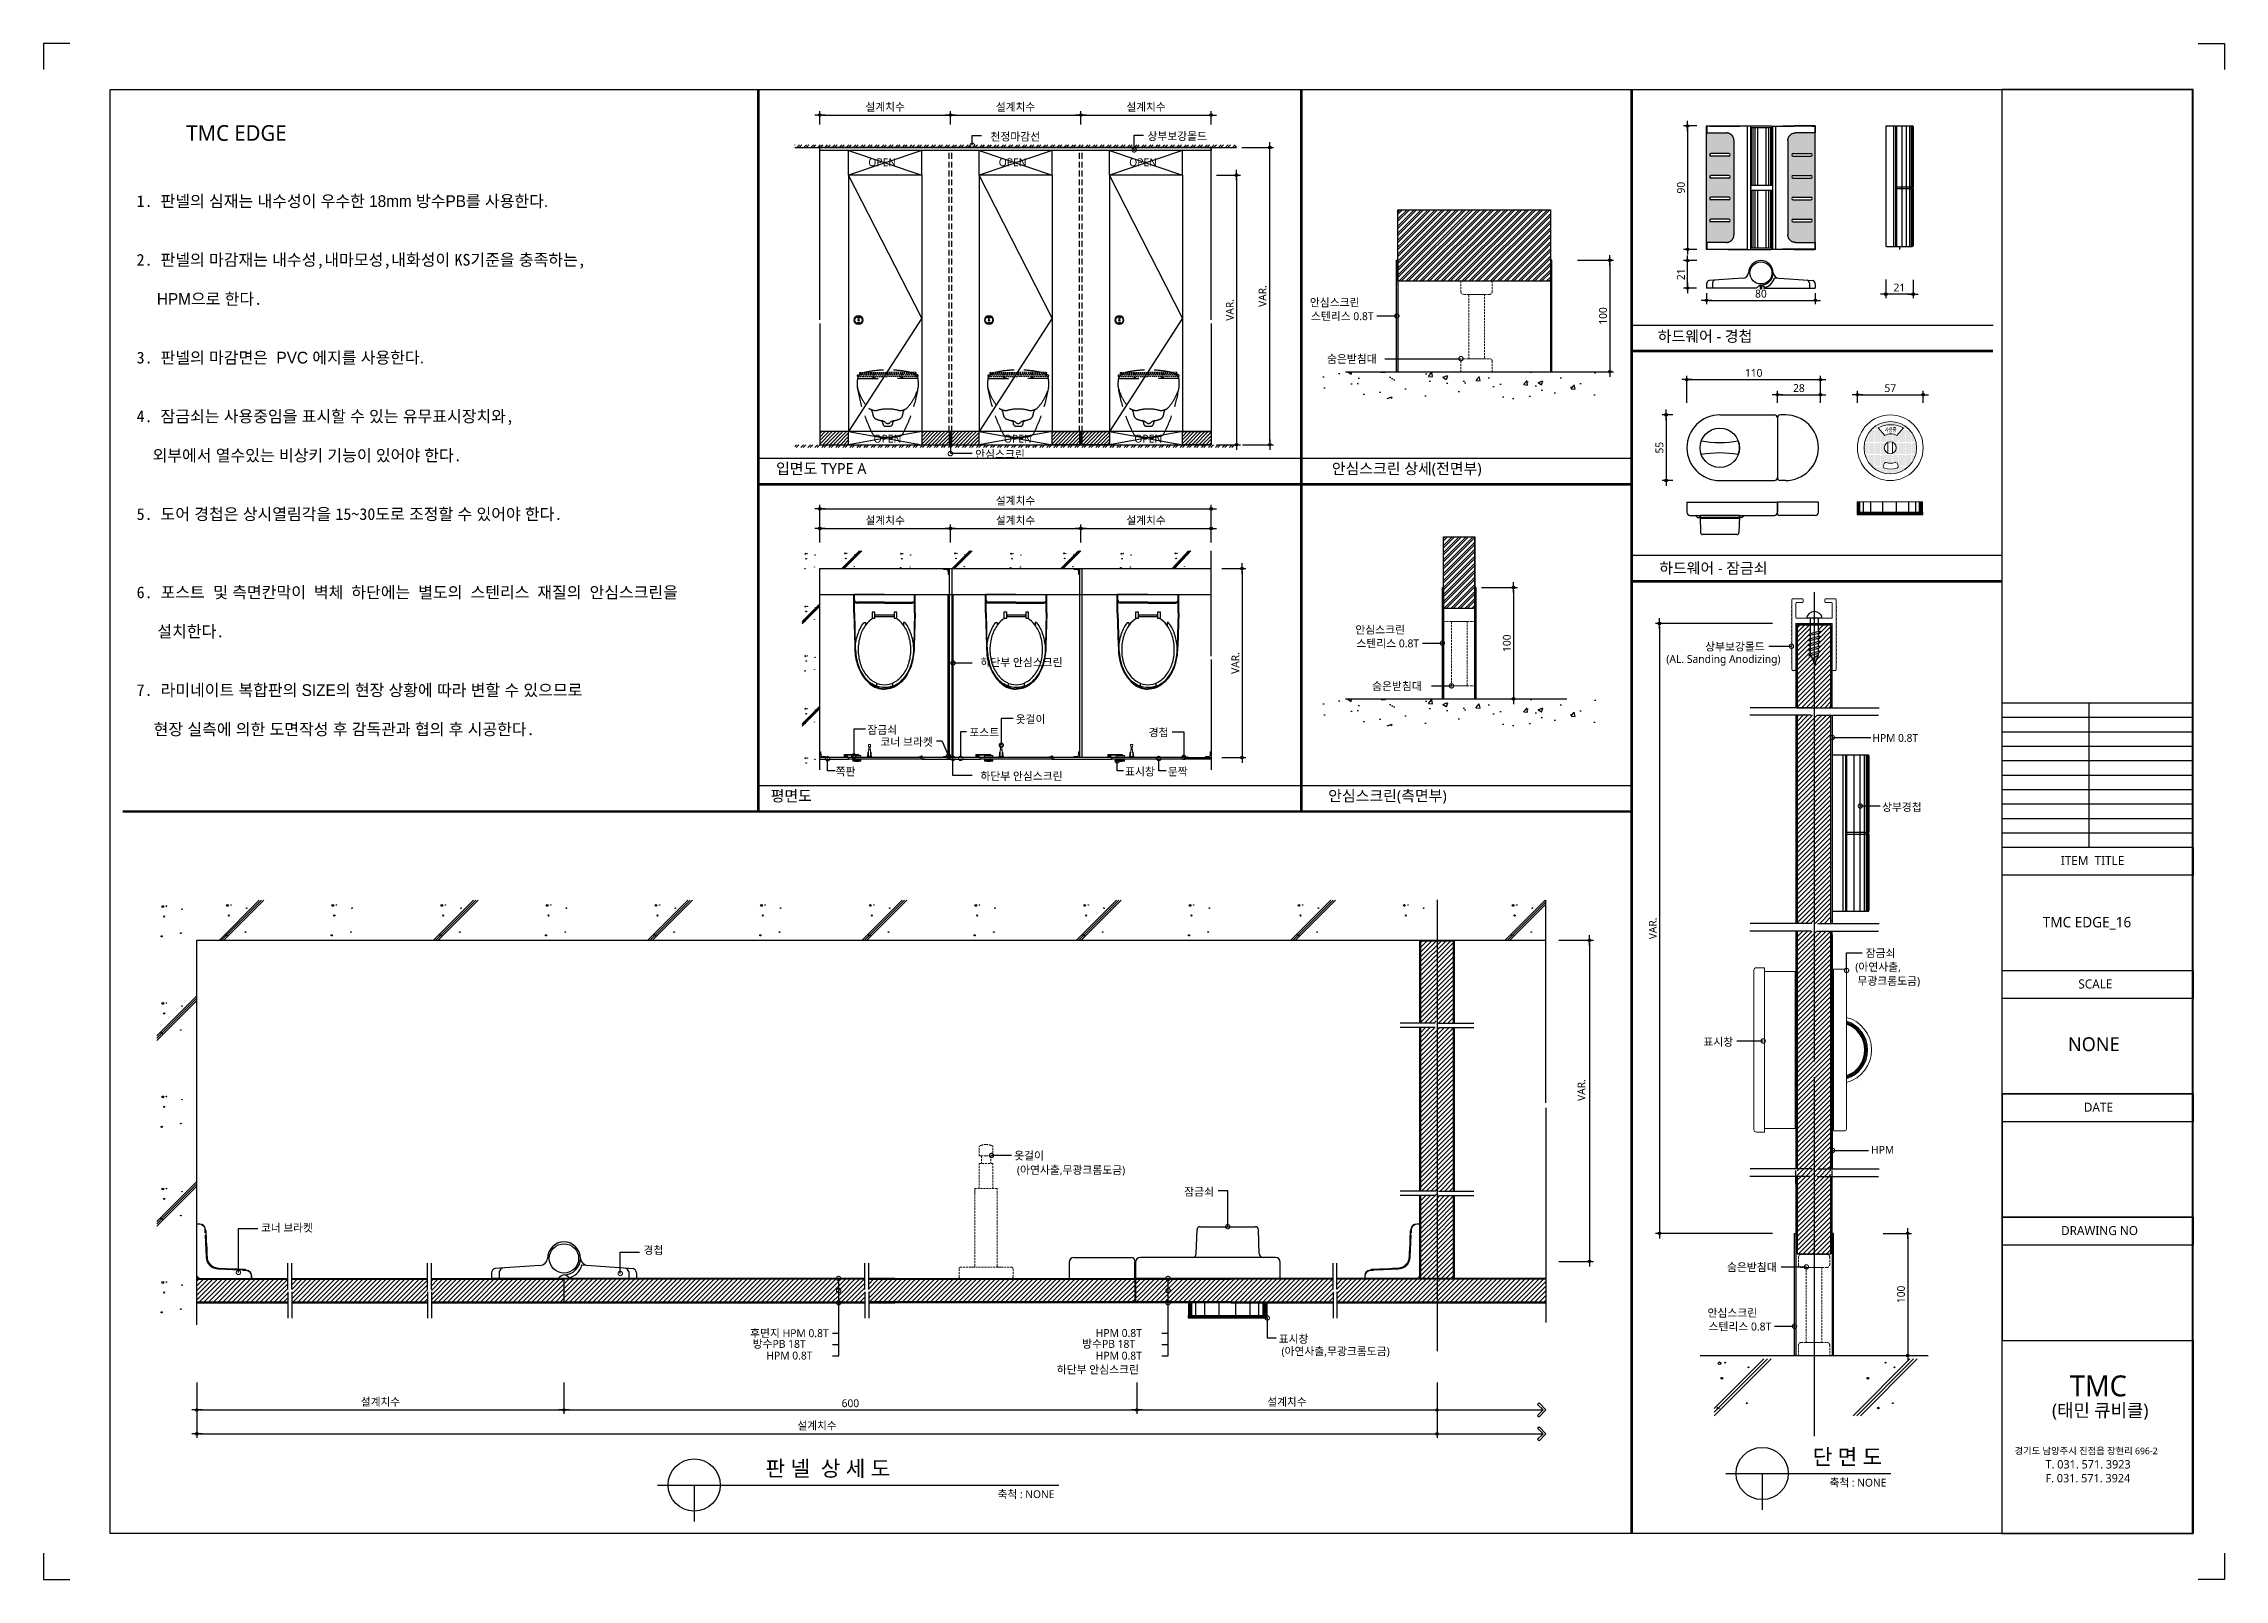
# Model space of a CAD drawing. Extents: x -256 to 8104, y -176 to 5714.
import ezdxf
from ezdxf.enums import TextEntityAlignment as Align

# ---------------------------------------------------------------- set-up
doc = ezdxf.new("R2010")
doc.units = 0
doc.header["$LTSCALE"] = 30
for name, pattern in [('CEN', [62, 60, -1, 0, -1]), ('HIDDEN', [0.375, 0.25, -0.125]), ('HIDDEN2', [4.7625, 3.175, -1.5875])]:
    doc.linetypes.add(name, pattern=pattern)
doc.layers.get('0').update_dxf_attribs({"linetype": 'CONTINUOUS'})
doc.layers.get('DEFPOINTS').update_dxf_attribs({"linetype": 'CONTINUOUS'})
for name, color, linetype in [('02---제품선', 4, 'CONTINUOUS'), ('0_toilet', 6, 'CONTINUOUS'), ('C', 2, 'CONTINUOUS'), ('curior-0Line', 252, 'CONTINUOUS'), ('DIM', 7, 'CONTINUOUS'), ('HAT', 8, 'CONTINUOUS'), ('HID', 9, 'HIDDEN'), ('jac text', 7, 'CONTINUOUS'), ('TIT', 3, 'CONTINUOUS'), ('경첩', 4, 'CONTINUOUS'), ('기타', 1, 'CONTINUOUS'), ('문자', 3, 'CONTINUOUS'), ('부자재', 4, 'CONTINUOUS'), ('상부보강몰드', 4, 'HIDDEN2'), ('옷걸이', 4, 'CONTINUOUS'), ('잠금쇠(회전형)', 4, 'CONTINUOUS'), ('중심선', 1, 'CEN'), ('치수', 1, 'CONTINUOUS'), ('판넬', 2, 'CONTINUOUS'), ('해치', 8, 'CONTINUOUS')]:
    doc.layers.add(name, color=color, linetype=linetype)
doc.styles.add('HDW', font='gulim.ttc')
doc.styles.add('돋움', font='malgun.ttf')
doc.dimstyles.new('10', dxfattribs={"dimscale": 10, "dimtxt": 3, "dimasz": 1, "dimexe": 1.5, "dimexo": 2, "dimgap": 1, "dimtad": 1, "dimdec": 0, "dimlunit": 6, "dimtxsty": '돋움', "dimblk": 'DIMDOT', "dimcen": -1, "dimdle": 1.5, "dimclrt": 3, "dimazin": 3, "dimtfac": 1, "dimtdec": 0, "dimtix": 1, "dimtmove": 2, "dimatfit": 3, "dimldrblk": 'DIMDOT', "dimarcsym": 0})
pattern_1 = [(45, (146404.808, 5260.556), (-8.980256, 8.980256), [])]

# ---------------------------------------------------------------- blocks, each defined once
blk = doc.blocks.new('DIMDOT')
at = {"linetype": 'Continuous'}
blk.add_line((-2, 0), (2, 0), dxfattribs=at)
for radius in [0.5, 0.25]:
    blk.add_circle((0, 0), radius, dxfattribs=at)
blk = doc.blocks.new('*D422')
at = {"layer": 'DEFPOINTS', "color": 0}
for p in [(157946.5, 10876.5), (157446.5, 10820.2), (157946.5, 10820.2)]:
    blk.add_point(p, dxfattribs=at)
at = {"layer": 'DIM', "color": 0, "lineweight": -2, "ltscale": 10}
for p, q in [((157446.5, 10840.2), (157446.5, 10891.5)), ((157456.5, 10876.5), (157936.5, 10876.5)), ((157946.5, 10840.2), (157946.5, 10891.5))]:
    blk.add_line(p, q, dxfattribs=at)
at = {"layer": 'DIM', "color": 0, "lineweight": -2, "xscale": 10, "yscale": 10, "zscale": 10, "rotation": 180}
blk.add_blockref('DIMDOT', (157446.5, 10876.5), dxfattribs=at)
at = {"layer": 'DIM', "color": 0, "lineweight": -2, "xscale": 10, "yscale": 10, "zscale": 10}
blk.add_blockref('DIMDOT', (157946.5, 10876.5), dxfattribs=at)
at = {"layer": 'DIM', "color": 3, "insert": (157696.5, 10906.1), "char_height": 30, "attachment_point": 5, "style": '돋움'}
blk.add_mtext('설계치수', dxfattribs=at)
blk = doc.blocks.new('*D423')
at = {"layer": 'DEFPOINTS', "color": 0}
for p in [(158446.5, 10876.5), (157946.5, 10820.2), (158446.5, 10820.2)]:
    blk.add_point(p, dxfattribs=at)
at = {"layer": 'DIM', "color": 0, "lineweight": -2, "ltscale": 10}
for p, q in [((157946.5, 10840.2), (157946.5, 10891.5)), ((157956.5, 10876.5), (158436.5, 10876.5)), ((158446.5, 10840.2), (158446.5, 10891.5))]:
    blk.add_line(p, q, dxfattribs=at)
at = {"layer": 'DIM', "color": 0, "lineweight": -2, "xscale": 10, "yscale": 10, "zscale": 10, "rotation": 180}
blk.add_blockref('DIMDOT', (157946.5, 10876.5), dxfattribs=at)
at = {"layer": 'DIM', "color": 0, "lineweight": -2, "xscale": 10, "yscale": 10, "zscale": 10}
blk.add_blockref('DIMDOT', (158446.5, 10876.5), dxfattribs=at)
at = {"layer": 'DIM', "color": 3, "insert": (158196.5, 10906.1), "char_height": 30, "attachment_point": 5, "style": '돋움'}
blk.add_mtext('설계치수', dxfattribs=at)
blk = doc.blocks.new('_DOTSMALL')
at = {"color": 0, "linetype": 'ByBlock', "const_width": 0.5}
blk.add_lwpolyline([(-0.0625, 0, 1), (0.0625, 0, 1)], format="xyb", close=True, dxfattribs=at)
blk = doc.blocks.new('A$C63EC304E')
at = {"layer": '치수', "color": 1, "xscale": 2.5, "yscale": 2.5, "zscale": 2.5, "rotation": 234.3098741996962}
blk.add_blockref('_DOTSMALL', (0.31, 0.31), dxfattribs=at)
blk = doc.blocks.new('A$C2BC9653E')
at = {"layer": '치수', "xscale": 0.3333333333333333, "yscale": 0.3333333333333333, "zscale": 0.3333333333333333}
blk.add_blockref('A$C63EC304E', (0, 0), dxfattribs=at)
blk = doc.blocks.new('A$C7FC71301')
at = {"layer": '치수', "rotation": 180}
blk.add_blockref('A$C2BC9653E', (0.21, 0.21), dxfattribs=at)
blk = doc.blocks.new('A$C4A20372B')
at = {"layer": '치수'}
blk.add_blockref('A$C7FC71301', (0, 0), dxfattribs=at)
blk = doc.blocks.new('A$C566469F5')
at = {"layer": '치수'}
blk.add_blockref('A$C4A20372B', (0, 0), dxfattribs=at)
blk = doc.blocks.new('A$C7E317CD4')
at = {"layer": '해치', "xscale": 2, "yscale": 2, "zscale": 2}
blk.add_blockref('A$C566469F5', (0, 0), dxfattribs=at)
blk = doc.blocks.new('A$C601D7F27')
at = {"layer": '치수'}
blk.add_blockref('A$C7E317CD4', (0, 0), dxfattribs=at)
blk = doc.blocks.new('A$C38802C08')
at = {"layer": '치수'}
blk.add_blockref('A$C601D7F27', (0, 0), dxfattribs=at)
blk = doc.blocks.new('*D424')
at = {"layer": 'DEFPOINTS', "color": 0}
for p in [(158946.5, 10876.5), (158446.5, 10820.2), (158946.5, 10820.2)]:
    blk.add_point(p, dxfattribs=at)
at = {"layer": 'DIM', "color": 0, "lineweight": -2, "ltscale": 10}
for p, q in [((158446.5, 10840.2), (158446.5, 10891.5)), ((158456.5, 10876.5), (158936.5, 10876.5)), ((158946.5, 10840.2), (158946.5, 10891.5))]:
    blk.add_line(p, q, dxfattribs=at)
at = {"layer": 'DIM', "color": 0, "lineweight": -2, "xscale": 10, "yscale": 10, "zscale": 10, "rotation": 180}
blk.add_blockref('DIMDOT', (158446.5, 10876.5), dxfattribs=at)
at = {"layer": 'DIM', "color": 0, "lineweight": -2, "xscale": 10, "yscale": 10, "zscale": 10}
blk.add_blockref('DIMDOT', (158946.5, 10876.5), dxfattribs=at)
at = {"layer": 'DIM', "color": 3, "insert": (158696.5, 10906.1), "char_height": 30, "attachment_point": 5, "style": '돋움'}
blk.add_mtext('설계치수', dxfattribs=at)
blk = doc.blocks.new('*D425')
at = {"layer": 'DEFPOINTS', "color": 0}
for p in [(158946.5, 10646.2), (158946.5, 9612.3), (159043.4, 9612.3)]:
    blk.add_point(p, dxfattribs=at)
at = {"layer": 'DIM', "color": 0, "lineweight": -2, "ltscale": 10}
for p, q in [((158966.5, 10646.2), (159058.4, 10646.2)), ((159043.4, 10636.2), (159043.4, 9622.3)), ((158966.5, 9612.3), (159058.4, 9612.3))]:
    blk.add_line(p, q, dxfattribs=at)
at = {"layer": 'DIM', "color": 0, "lineweight": -2, "xscale": 10, "yscale": 10, "zscale": 10}
for p, rotation in [((159043.4, 10646.2), 90), ((159043.4, 9612.3), 270)]:
    blk.add_blockref('DIMDOT', p, dxfattribs=dict(at, rotation=rotation))
at = {"layer": 'DIM', "color": 3, "insert": (159018.2, 10129.2), "char_height": 30, "attachment_point": 5, "rotation": 90, "style": '돋움'}
blk.add_mtext('VAR.', dxfattribs=at)
blk = doc.blocks.new('*D426')
at = {"layer": 'DEFPOINTS', "color": 0}
for p in [(158967.6, 9137.4), (158967.6, 8412.4), (159064.5, 8412.4)]:
    blk.add_point(p, dxfattribs=at)
at = {"layer": 'DIM', "color": 0, "lineweight": -2, "ltscale": 10}
for p, q in [((158987.6, 9137.4), (159079.5, 9137.4)), ((159064.5, 9127.4), (159064.5, 8422.4)), ((158987.6, 8412.4), (159079.5, 8412.4))]:
    blk.add_line(p, q, dxfattribs=at)
at = {"layer": 'DIM', "color": 0, "lineweight": -2, "xscale": 10, "yscale": 10, "zscale": 10}
for p, rotation in [((159064.5, 9137.4), 90), ((159064.5, 8412.4), 270)]:
    blk.add_blockref('DIMDOT', p, dxfattribs=dict(at, rotation=rotation))
at = {"layer": 'DIM', "color": 3, "insert": (159039.2, 8774.9), "char_height": 30, "attachment_point": 5, "rotation": 90, "style": '돋움'}
blk.add_mtext('VAR.', dxfattribs=at)
blk = doc.blocks.new('*D427')
at = {"layer": 'DEFPOINTS', "color": 0}
for p in [(158946.5, 9290.9), (158446.5, 9217.8), (158946.5, 9217.8)]:
    blk.add_point(p, dxfattribs=at)
at = {"layer": 'DIM', "color": 0, "lineweight": -2, "ltscale": 10}
for p, q in [((158446.5, 9237.8), (158446.5, 9305.9)), ((158456.5, 9290.9), (158936.5, 9290.9)), ((158946.5, 9237.8), (158946.5, 9305.9))]:
    blk.add_line(p, q, dxfattribs=at)
at = {"layer": 'DIM', "color": 0, "lineweight": -2, "xscale": 10, "yscale": 10, "zscale": 10, "rotation": 180}
blk.add_blockref('DIMDOT', (158446.5, 9290.9), dxfattribs=at)
at = {"layer": 'DIM', "color": 0, "lineweight": -2, "xscale": 10, "yscale": 10, "zscale": 10}
blk.add_blockref('DIMDOT', (158946.5, 9290.9), dxfattribs=at)
at = {"layer": 'DIM', "color": 3, "insert": (158696.5, 9320.6), "char_height": 30, "attachment_point": 5, "style": '돋움'}
blk.add_mtext('설계치수', dxfattribs=at)
blk = doc.blocks.new('*D428')
at = {"layer": 'DEFPOINTS', "color": 0}
for p in [(158946.5, 9366.3), (157446.5, 9217.8), (158946.5, 9217.8)]:
    blk.add_point(p, dxfattribs=at)
at = {"layer": 'DIM', "color": 0, "lineweight": -2, "ltscale": 10}
for p, q in [((157446.5, 9237.8), (157446.5, 9381.3)), ((157456.5, 9366.3), (158936.5, 9366.3)), ((158946.5, 9237.8), (158946.5, 9381.3))]:
    blk.add_line(p, q, dxfattribs=at)
at = {"layer": 'DIM', "color": 0, "lineweight": -2, "xscale": 10, "yscale": 10, "zscale": 10, "rotation": 180}
blk.add_blockref('DIMDOT', (157446.5, 9366.3), dxfattribs=at)
at = {"layer": 'DIM', "color": 0, "lineweight": -2, "xscale": 10, "yscale": 10, "zscale": 10}
blk.add_blockref('DIMDOT', (158946.5, 9366.3), dxfattribs=at)
at = {"layer": 'DIM', "color": 3, "insert": (158196.5, 9395.9), "char_height": 30, "attachment_point": 5, "style": '돋움'}
blk.add_mtext('설계치수', dxfattribs=at)
blk = doc.blocks.new('*D429')
at = {"layer": 'DEFPOINTS', "color": 0}
for p in [(158446.5, 9290.9), (157946.5, 9217.8), (158446.5, 9217.8)]:
    blk.add_point(p, dxfattribs=at)
at = {"layer": 'DIM', "color": 0, "lineweight": -2, "ltscale": 10}
for p, q in [((157946.5, 9237.8), (157946.5, 9305.9)), ((157956.5, 9290.9), (158436.5, 9290.9)), ((158446.5, 9237.8), (158446.5, 9305.9))]:
    blk.add_line(p, q, dxfattribs=at)
at = {"layer": 'DIM', "color": 0, "lineweight": -2, "xscale": 10, "yscale": 10, "zscale": 10, "rotation": 180}
blk.add_blockref('DIMDOT', (157946.5, 9290.9), dxfattribs=at)
at = {"layer": 'DIM', "color": 0, "lineweight": -2, "xscale": 10, "yscale": 10, "zscale": 10}
blk.add_blockref('DIMDOT', (158446.5, 9290.9), dxfattribs=at)
at = {"layer": 'DIM', "color": 3, "insert": (158196.5, 9320.6), "char_height": 30, "attachment_point": 5, "style": '돋움'}
blk.add_mtext('설계치수', dxfattribs=at)
blk = doc.blocks.new('*D430')
at = {"layer": 'DEFPOINTS', "color": 0}
for p in [(157946.5, 9290.9), (157446.5, 9217.8), (157946.5, 9217.8)]:
    blk.add_point(p, dxfattribs=at)
at = {"layer": 'DIM', "color": 0, "lineweight": -2, "ltscale": 10}
for p, q in [((157446.5, 9237.8), (157446.5, 9305.9)), ((157456.5, 9290.9), (157936.5, 9290.9)), ((157946.5, 9237.8), (157946.5, 9305.9))]:
    blk.add_line(p, q, dxfattribs=at)
at = {"layer": 'DIM', "color": 0, "lineweight": -2, "xscale": 10, "yscale": 10, "zscale": 10, "rotation": 180}
blk.add_blockref('DIMDOT', (157446.5, 9290.9), dxfattribs=at)
at = {"layer": 'DIM', "color": 0, "lineweight": -2, "xscale": 10, "yscale": 10, "zscale": 10}
blk.add_blockref('DIMDOT', (157946.5, 9290.9), dxfattribs=at)
at = {"layer": 'DIM', "color": 3, "insert": (157696.5, 9320.6), "char_height": 30, "attachment_point": 5, "style": '돋움'}
blk.add_mtext('설계치수', dxfattribs=at)
blk = doc.blocks.new('*D431')
at = {"layer": 'DEFPOINTS', "color": 0}
for p in [(155058.2, 6036.1), (156465.3, 6036.1), (156465.3, 5910.4)]:
    blk.add_point(p, dxfattribs=at)
at = {"layer": 'DIM', "color": 0, "lineweight": -2, "ltscale": 10}
for p, q in [((155058.2, 6016.1), (155058.2, 5895.4)), ((156465.3, 6016.1), (156465.3, 5895.4)), ((155068.2, 5910.4), (156455.3, 5910.4))]:
    blk.add_line(p, q, dxfattribs=at)
at = {"layer": 'DIM', "color": 0, "lineweight": -2, "xscale": 10, "yscale": 10, "zscale": 10, "rotation": 180}
blk.add_blockref('DIMDOT', (155058.2, 5910.4), dxfattribs=at)
at = {"layer": 'DIM', "color": 0, "lineweight": -2, "xscale": 10, "yscale": 10, "zscale": 10}
blk.add_blockref('DIMDOT', (156465.3, 5910.4), dxfattribs=at)
at = {"layer": 'DIM', "color": 3, "insert": (155761.8, 5940), "char_height": 30, "attachment_point": 5, "style": '돋움'}
blk.add_mtext('설계치수', dxfattribs=at)
blk = doc.blocks.new('*D432')
at = {"layer": 'DEFPOINTS', "color": 0}
for p in [(155058.2, 6036.1), (159812.1, 6036.1), (159812.1, 5818.9)]:
    blk.add_point(p, dxfattribs=at)
at = {"layer": 'DIM', "color": 0, "lineweight": -2, "ltscale": 10}
for p, q in [((155058.2, 6016.1), (155058.2, 5803.9)), ((159812.1, 6016.1), (159812.1, 5803.9)), ((155068.2, 5818.9), (159802.1, 5818.9))]:
    blk.add_line(p, q, dxfattribs=at)
at = {"layer": 'DIM', "color": 0, "lineweight": -2, "xscale": 10, "yscale": 10, "zscale": 10, "rotation": 180}
blk.add_blockref('DIMDOT', (155058.2, 5818.9), dxfattribs=at)
at = {"layer": 'DIM', "color": 0, "lineweight": -2, "xscale": 10, "yscale": 10, "zscale": 10}
blk.add_blockref('DIMDOT', (159812.1, 5818.9), dxfattribs=at)
at = {"layer": 'DIM', "color": 3, "insert": (157435.2, 5848.6), "char_height": 30, "attachment_point": 5, "style": '돋움'}
blk.add_mtext('설계치수', dxfattribs=at)
blk = doc.blocks.new('*D433')
at = {"layer": 'DEFPOINTS', "color": 0}
for p in [(158661.3, 6036.1), (159812.1, 6036.1), (159812.1, 5910.4)]:
    blk.add_point(p, dxfattribs=at)
at = {"layer": 'DIM', "color": 0, "lineweight": -2, "ltscale": 10}
for p, q in [((158661.3, 6016.1), (158661.3, 5895.4)), ((159812.1, 6016.1), (159812.1, 5895.4)), ((158671.3, 5910.4), (159802.1, 5910.4))]:
    blk.add_line(p, q, dxfattribs=at)
at = {"layer": 'DIM', "color": 0, "lineweight": -2, "xscale": 10, "yscale": 10, "zscale": 10, "rotation": 180}
blk.add_blockref('DIMDOT', (158661.3, 5910.4), dxfattribs=at)
at = {"layer": 'DIM', "color": 0, "lineweight": -2, "xscale": 10, "yscale": 10, "zscale": 10}
blk.add_blockref('DIMDOT', (159812.1, 5910.4), dxfattribs=at)
at = {"layer": 'DIM', "color": 3, "insert": (159236.7, 5940), "char_height": 30, "attachment_point": 5, "style": '돋움'}
blk.add_mtext('설계치수', dxfattribs=at)
blk = doc.blocks.new('*D434')
at = {"layer": 'DEFPOINTS', "color": 0}
for p in [(156465.3, 6036.1), (158661.3, 6036.1), (158661.3, 5910.4)]:
    blk.add_point(p, dxfattribs=at)
at = {"layer": 'DIM', "color": 0, "lineweight": -2, "ltscale": 10}
for p, q in [((156465.3, 6016.1), (156465.3, 5895.4)), ((158661.3, 6016.1), (158661.3, 5895.4)), ((156475.3, 5910.4), (158651.3, 5910.4))]:
    blk.add_line(p, q, dxfattribs=at)
at = {"layer": 'DIM', "color": 0, "lineweight": -2, "xscale": 10, "yscale": 10, "zscale": 10, "rotation": 180}
blk.add_blockref('DIMDOT', (156465.3, 5910.4), dxfattribs=at)
at = {"layer": 'DIM', "color": 0, "lineweight": -2, "xscale": 10, "yscale": 10, "zscale": 10}
blk.add_blockref('DIMDOT', (158661.3, 5910.4), dxfattribs=at)
at = {"layer": 'DIM', "color": 3, "insert": (157563.3, 5935.9), "char_height": 30, "attachment_point": 5, "style": '돋움'}
blk.add_mtext('600', dxfattribs=at)
blk = doc.blocks.new('A$C06B31977')
for p, q in [((1.26, 11.06), (1.26, 21.17)), ((1.26, 10.11), (1.26, 0))]:
    blk.add_line(p, q)
blk = doc.blocks.new('*D435')
at = {"layer": 'DEFPOINTS', "color": 0}
for p in [(160258.9, 7711.7), (160258.9, 6480.3), (160396.8, 6480.3)]:
    blk.add_point(p, dxfattribs=at)
at = {"layer": 'DIM', "color": 0, "lineweight": -2, "ltscale": 10}
for p, q in [((160278.9, 7711.7), (160411.8, 7711.7)), ((160396.8, 7701.7), (160396.8, 6490.3)), ((160278.9, 6480.3), (160411.8, 6480.3))]:
    blk.add_line(p, q, dxfattribs=at)
at = {"layer": 'DIM', "color": 0, "lineweight": -2, "xscale": 10, "yscale": 10, "zscale": 10}
for p, rotation in [((160396.8, 7711.7), 90), ((160396.8, 6480.3), 270)]:
    blk.add_blockref('DIMDOT', p, dxfattribs=dict(at, rotation=rotation))
at = {"layer": 'DIM', "color": 3, "insert": (160366, 7137), "char_height": 30, "attachment_point": 5, "rotation": 90, "style": '돋움'}
blk.add_mtext('VAR.', dxfattribs=at)
blk = doc.blocks.new('A$C13EB2441')
for p, q in [((0.84, 7.37), (0.84, 14.11)), ((0.84, 6.74), (0.84, 0))]:
    blk.add_line(p, q)
blk = doc.blocks.new('*D436')
at = {"layer": 'DEFPOINTS', "color": 0}
for p in [(161282, 9861.8), (160770, 9753.2), (161282, 9753.2)]:
    blk.add_point(p, dxfattribs=at)
at = {"layer": 'DIM', "color": 0, "lineweight": -2, "ltscale": 10}
for p, q in [((160770, 9773.2), (160770, 9876.8)), ((161282, 9773.2), (161282, 9876.8)), ((160780, 9861.8), (161272, 9861.8))]:
    blk.add_line(p, q, dxfattribs=at)
at = {"layer": 'DIM', "color": 0, "lineweight": -2, "xscale": 10, "yscale": 10, "zscale": 10, "rotation": 180}
blk.add_blockref('DIMDOT', (160770, 9861.8), dxfattribs=at)
at = {"layer": 'DIM', "color": 0, "lineweight": -2, "xscale": 10, "yscale": 10, "zscale": 10}
blk.add_blockref('DIMDOT', (161282, 9861.8), dxfattribs=at)
at = {"layer": 'DIM', "color": 3, "insert": (161026, 9887.4), "char_height": 30, "attachment_point": 5, "style": '돋움'}
blk.add_mtext('110', dxfattribs=at)
blk = doc.blocks.new('*D437')
at = {"layer": 'DEFPOINTS', "color": 0}
for p in [(161282, 9803.9), (161117, 9753.2), (161282, 9753.2)]:
    blk.add_point(p, dxfattribs=at)
at = {"layer": 'DIM', "color": 0, "lineweight": -2, "ltscale": 10}
for p, q in [((161117, 9773.2), (161117, 9818.9)), ((161127, 9803.9), (161272, 9803.9)), ((161282, 9773.2), (161282, 9818.9))]:
    blk.add_line(p, q, dxfattribs=at)
at = {"layer": 'DIM', "color": 0, "lineweight": -2, "xscale": 10, "yscale": 10, "zscale": 10, "rotation": 180}
blk.add_blockref('DIMDOT', (161117, 9803.9), dxfattribs=at)
at = {"layer": 'DIM', "color": 0, "lineweight": -2, "xscale": 10, "yscale": 10, "zscale": 10}
blk.add_blockref('DIMDOT', (161282, 9803.9), dxfattribs=at)
at = {"layer": 'DIM', "color": 3, "insert": (161199.5, 9829.4), "char_height": 30, "attachment_point": 5, "style": '돋움'}
blk.add_mtext('28', dxfattribs=at)
blk = doc.blocks.new('*D438')
at = {"layer": 'DEFPOINTS', "color": 0}
for p in [(161675.7, 9803.9), (161423.7, 9753.2), (161675.7, 9753.2)]:
    blk.add_point(p, dxfattribs=at)
at = {"layer": 'DIM', "color": 0, "lineweight": -2, "ltscale": 10}
for p, q in [((161423.7, 9773.2), (161423.7, 9818.9)), ((161433.7, 9803.9), (161665.7, 9803.9)), ((161675.7, 9773.2), (161675.7, 9818.9))]:
    blk.add_line(p, q, dxfattribs=at)
at = {"layer": 'DIM', "color": 0, "lineweight": -2, "xscale": 10, "yscale": 10, "zscale": 10, "rotation": 180}
blk.add_blockref('DIMDOT', (161423.7, 9803.9), dxfattribs=at)
at = {"layer": 'DIM', "color": 0, "lineweight": -2, "xscale": 10, "yscale": 10, "zscale": 10}
blk.add_blockref('DIMDOT', (161675.7, 9803.9), dxfattribs=at)
at = {"layer": 'DIM', "color": 3, "insert": (161549.7, 9829.1), "char_height": 30, "attachment_point": 5, "style": '돋움'}
blk.add_mtext('57', dxfattribs=at)
blk = doc.blocks.new('*D439')
at = {"layer": 'DEFPOINTS', "color": 0}
for p in [(160827.6, 10834.6), (160772.6, 10361.5), (160827.6, 10361.5)]:
    blk.add_point(p, dxfattribs=at)
at = {"layer": 'DIM', "color": 0, "lineweight": -2, "ltscale": 10}
for p, q in [((160807.6, 10834.6), (160757.6, 10834.6)), ((160772.6, 10824.6), (160772.6, 10371.5)), ((160807.6, 10361.5), (160757.6, 10361.5))]:
    blk.add_line(p, q, dxfattribs=at)
at = {"layer": 'DIM', "color": 0, "lineweight": -2, "xscale": 10, "yscale": 10, "zscale": 10}
for p, rotation in [((160772.6, 10834.6), 90), ((160772.6, 10361.5), 270)]:
    blk.add_blockref('DIMDOT', p, dxfattribs=dict(at, rotation=rotation))
at = {"layer": 'DIM', "color": 3, "insert": (160747.1, 10598), "char_height": 30, "attachment_point": 5, "rotation": 90, "style": '돋움'}
blk.add_mtext('90', dxfattribs=at)
blk = doc.blocks.new('*D440')
at = {"layer": 'DEFPOINTS', "color": 0}
for p in [(160845.2, 10213.2), (161262.3, 10213.2), (161262.3, 10165.9)]:
    blk.add_point(p, dxfattribs=at)
at = {"layer": 'DIM', "color": 0, "lineweight": -2, "ltscale": 10}
for p, q in [((160845.2, 10193.2), (160845.2, 10150.9)), ((160855.2, 10165.9), (161252.3, 10165.9)), ((161262.3, 10193.2), (161262.3, 10150.9))]:
    blk.add_line(p, q, dxfattribs=at)
at = {"layer": 'DIM', "color": 0, "lineweight": -2, "xscale": 10, "yscale": 10, "zscale": 10, "rotation": 180}
blk.add_blockref('DIMDOT', (160845.2, 10165.9), dxfattribs=at)
at = {"layer": 'DIM', "color": 0, "lineweight": -2, "xscale": 10, "yscale": 10, "zscale": 10}
blk.add_blockref('DIMDOT', (161262.3, 10165.9), dxfattribs=at)
at = {"layer": 'DIM', "color": 3, "insert": (161053.8, 10191.4), "char_height": 30, "attachment_point": 5, "style": '돋움'}
blk.add_mtext('80', dxfattribs=at)
blk = doc.blocks.new('*D441')
at = {"layer": 'DEFPOINTS', "color": 0}
for p in [(160772.6, 10318.2), (160827.6, 10318.2), (160826.9, 10213.2)]:
    blk.add_point(p, dxfattribs=at)
at = {"layer": 'DIM', "color": 0, "lineweight": -2, "ltscale": 10}
for p, q in [((160807.6, 10318.2), (160757.6, 10318.2)), ((160772.6, 10223.2), (160772.6, 10308.2)), ((160806.9, 10213.2), (160757.6, 10213.2))]:
    blk.add_line(p, q, dxfattribs=at)
at = {"layer": 'DIM', "color": 0, "lineweight": -2, "xscale": 10, "yscale": 10, "zscale": 10}
for p, rotation in [((160772.6, 10318.2), 90), ((160772.6, 10213.2), 270)]:
    blk.add_blockref('DIMDOT', p, dxfattribs=dict(at, rotation=rotation))
at = {"layer": 'DIM', "color": 3, "insert": (160747.3, 10265.7), "char_height": 30, "attachment_point": 5, "rotation": 90, "style": '돋움'}
blk.add_mtext('21', dxfattribs=at)
blk = doc.blocks.new('*D442')
at = {"layer": 'DEFPOINTS', "color": 0}
for p in [(161532.1, 10265.4), (161637.1, 10264.7), (161532.1, 10189.7)]:
    blk.add_point(p, dxfattribs=at)
at = {"layer": 'DIM', "color": 0, "lineweight": -2, "ltscale": 10}
for p, q in [((161532.1, 10245.4), (161532.1, 10174.7)), ((161637.1, 10244.7), (161637.1, 10174.7)), ((161627.1, 10189.7), (161542.1, 10189.7))]:
    blk.add_line(p, q, dxfattribs=at)
at = {"layer": 'DIM', "color": 0, "lineweight": -2, "xscale": 10, "yscale": 10, "zscale": 10, "rotation": 180}
blk.add_blockref('DIMDOT', (161532.1, 10189.7), dxfattribs=at)
at = {"layer": 'DIM', "color": 0, "lineweight": -2, "xscale": 10, "yscale": 10, "zscale": 10}
blk.add_blockref('DIMDOT', (161637.1, 10189.7), dxfattribs=at)
at = {"layer": 'DIM', "color": 3, "insert": (161584.6, 10215.1), "char_height": 30, "attachment_point": 5, "style": '돋움'}
blk.add_mtext('21', dxfattribs=at)
blk = doc.blocks.new('A$C10E41893')
at = {"layer": '부자재'}
for p, q in [((6, 0), (6, 196)), ((123, 196), (6, 196)), ((123, 192), (6, 192)), ((55, 0), (55, 177)), ((61, 0), (61, 177)), ((6, 0), (6, -196)), ((55, 0), (55, -177)), ((61, 0), (61, -177)), ((123, -192), (6, -192)), ((123, -196), (6, -196))]:
    blk.add_line(p, q, dxfattribs=at)
for points in [[(123, 196, -0.012538), (123, 196), (335, 190, -0.055395), (445, 175, -0.154276), (577, 93, -0.179504), (612, 0, -0.179504)], [(123, 192, -0.012538), (123, 192), (335, 187, -0.055395), (444, 172, -0.154276), (574, 91, -0.179504), (608, 0, -0.179504)], [(157, -72, 0.089162), (200, -119, 0.085733), (270, -155, 0.075373), (359, -168, 0.075373), (447, -155, 0.085733), (517, -119, 0.106084), (567, -62, 0.126931), (583, 0, 0.126931), (567, 62, 0.106084), (517, 119, 0.085733), (447, 155, 0.075373), (359, 168, 0.075373), (270, 155, 0.085733), (200, 119, 0.089162), (157, 72)], [(572, 51), (589, 51), (589, 60, 0.021185), (583, 71, 0.106084), (528, 134, 0.085733), (453, 172, 0.075373), (359, 187, 0.075373), (265, 172, 0.085733), (189, 134, 0.007337), (184, 130), (184, 122), (205, 122)], [(123, -196, 0.012538), (123, -196), (335, -190, 0.055395), (445, -175, 0.154276), (577, -93, 0.179504), (612, 0, 0.179504)], [(123, -192, 0.012538), (123, -192), (335, -187, 0.055395), (444, -172, 0.154276), (574, -91, 0.179504), (608, 0, 0.179504)], [(589, -51, 0.090214), (598, 0, 0.090214), (589, 51, 0.106084)], [(572, -51), (589, -51), (589, -60, -0.021185), (583, -71, -0.106084), (528, -134, -0.085733), (453, -172, -0.075373), (359, -187, -0.075373), (265, -172, -0.085733), (189, -134, -0.007337), (184, -130), (184, -122), (205, -122)]]:
    blk.add_lwpolyline(points, format="xyb", dxfattribs=at)
blk.add_lwpolyline([(138, -61), (119, -61), (119, -79), (157, -79), (157, -61), (138, -61), (147, -61), (147, 61), (138, 61), (157, 61), (157, 79), (119, 79), (119, 61), (138, 61), (138, -61), (119, -61)], dxfattribs=at)
for centre, start, end in [((40, 177), 0, 90), ((46, 177), 0, 90), ((40, -177), 270, 0), ((46, -177), 270, 0)]:
    blk.add_arc(centre, 15, start, end, dxfattribs=at)
blk = doc.blocks.new('A$C460A2A32')
at = {"color": 0}
for p, q in [((3, 20), (0, 16)), ((3, 20), (9, 20)), ((4, 10), (162, 10)), ((9, 20), (162, 20)), ((13, 32), (11, 30)), ((13, 32), (162, 32)), ((13, 27), (162, 27)), ((312, 32), (162, 32)), ((312, 27), (162, 27)), ((316, 20), (162, 20)), ((321, 10), (162, 10)), ((312, 32), (313, 30)), ((322, 20), (316, 20)), ((322, 20), (324, 16))]:
    blk.add_line(p, q, dxfattribs=at)
for centre, radius, start, end in [((4, 14), 4, 150.0107, 270), ((13, 29), 2, 135, 270), ((109, 28), 26, 182.6717, 198.4118), ((109, 10), 26, 180, 202.6199), ((107, 28), 23, 183.0205, 200.9186), ((107, 10), 23, 180, 205.7715), ((69, 10), 23, 334.2285, 0), ((69, 28), 23, 339.0814, 356.9795), ((67, 10), 26, 337.3801, 0), ((67, 28), 26, 341.5882, 357.3283), ((257, 10), 26, 180, 202.6199), ((257, 28), 26, 182.6717, 198.4118), ((256, 28), 23, 183.0205, 200.9186), ((256, 10), 23, 180, 205.7715), ((217, 10), 23, 334.2285, 0), ((217, 28), 23, 339.0814, 356.9795), ((216, 28), 26, 341.5882, 357.3283), ((216, 10), 26, 337.3801, 0), ((312, 29), 2, 270, 45), ((321, 14), 4, 270, 29.9893)]:
    blk.add_arc(centre, radius, start, end, dxfattribs=at)
blk = doc.blocks.new('*D443')
at = {"layer": 'DEFPOINTS', "color": 0}
for p in [(160735.7, 9726.7), (160690, 9474.7), (160735.7, 9474.7)]:
    blk.add_point(p, dxfattribs=at)
at = {"layer": 'DIM', "color": 0, "lineweight": -2, "ltscale": 10}
for p, q in [((160715.7, 9726.7), (160675, 9726.7)), ((160690, 9716.7), (160690, 9484.7)), ((160715.7, 9474.7), (160675, 9474.7))]:
    blk.add_line(p, q, dxfattribs=at)
at = {"layer": 'DIM', "color": 0, "lineweight": -2, "xscale": 10, "yscale": 10, "zscale": 10}
for p, rotation in [((160690, 9726.7), 90), ((160690, 9474.7), 270)]:
    blk.add_blockref('DIMDOT', p, dxfattribs=dict(at, rotation=rotation))
at = {"layer": 'DIM', "color": 3, "insert": (160664.7, 9600.7), "char_height": 30, "attachment_point": 5, "rotation": 90, "style": '돋움'}
blk.add_mtext('55', dxfattribs=at)
blk = doc.blocks.new('*D444')
at = {"layer": 'DEFPOINTS', "color": 0}
for p in [(161117.7, 8926.7), (160664.9, 6587.7), (161117.7, 6587.7)]:
    blk.add_point(p, dxfattribs=at)
at = {"layer": 'DIM', "color": 0, "lineweight": -2, "ltscale": 10}
for p, q in [((161097.7, 8926.7), (160649.9, 8926.7)), ((160664.9, 8916.7), (160664.9, 6597.7)), ((161097.7, 6587.7), (160649.9, 6587.7))]:
    blk.add_line(p, q, dxfattribs=at)
at = {"layer": 'DIM', "color": 0, "lineweight": -2, "xscale": 10, "yscale": 10, "zscale": 10}
for p, rotation in [((160664.9, 8926.7), 90), ((160664.9, 6587.7), 270)]:
    blk.add_blockref('DIMDOT', p, dxfattribs=dict(at, rotation=rotation))
at = {"layer": 'DIM', "color": 3, "insert": (160639.6, 7757.2), "char_height": 30, "attachment_point": 5, "rotation": 90, "style": '돋움'}
blk.add_mtext('VAR.', dxfattribs=at)
blk = doc.blocks.new('*D445')
at = {"layer": 'DEFPOINTS', "color": 0}
for p in [(161502.1, 6587.7), (161502.1, 6119.4), (161616.4, 6119.4)]:
    blk.add_point(p, dxfattribs=at)
at = {"layer": 'DIM', "color": 0, "lineweight": -2, "ltscale": 10}
for p, q in [((161522.1, 6587.7), (161631.4, 6587.7)), ((161616.4, 6577.7), (161616.4, 6129.4)), ((161522.1, 6119.4), (161631.4, 6119.4))]:
    blk.add_line(p, q, dxfattribs=at)
at = {"layer": 'DIM', "color": 0, "lineweight": -2, "xscale": 10, "yscale": 10, "zscale": 10}
for p, rotation in [((161616.4, 6587.7), 90), ((161616.4, 6119.4), 270)]:
    blk.add_blockref('DIMDOT', p, dxfattribs=dict(at, rotation=rotation))
at = {"layer": 'DIM', "color": 3, "insert": (161590.8, 6353.6), "char_height": 30, "attachment_point": 5, "rotation": 90, "style": '돋움'}
blk.add_mtext('100', dxfattribs=at)
blk = doc.blocks.new('*D446')
at = {"layer": 'DEFPOINTS', "color": 0}
for p in [(159962.5, 9064.8), (159962.5, 8637.3), (160105.4, 8637.3)]:
    blk.add_point(p, dxfattribs=at)
at = {"layer": 'DIM', "color": 0, "lineweight": -2, "ltscale": 10}
for p, q in [((159982.5, 9064.8), (160120.4, 9064.8)), ((160105.4, 9054.8), (160105.4, 8647.3)), ((159982.5, 8637.3), (160120.4, 8637.3))]:
    blk.add_line(p, q, dxfattribs=at)
at = {"layer": 'DIM', "color": 0, "lineweight": -2, "xscale": 10, "yscale": 10, "zscale": 10}
for p, rotation in [((160105.4, 9064.8), 90), ((160105.4, 8637.3), 270)]:
    blk.add_blockref('DIMDOT', p, dxfattribs=dict(at, rotation=rotation))
at = {"layer": 'DIM', "color": 3, "insert": (160079.8, 8851), "char_height": 30, "attachment_point": 5, "rotation": 90, "style": '돋움'}
blk.add_mtext('100', dxfattribs=at)
blk = doc.blocks.new('*D447')
at = {"layer": 'DEFPOINTS', "color": 0}
for p in [(160331.2, 10319.7), (160331.2, 9892.2), (160474.1, 9892.2)]:
    blk.add_point(p, dxfattribs=at)
at = {"layer": 'DIM', "color": 0, "lineweight": -2, "ltscale": 10}
for p, q in [((160351.2, 10319.7), (160489.1, 10319.7)), ((160474.1, 10309.7), (160474.1, 9902.2)), ((160351.2, 9892.2), (160489.1, 9892.2))]:
    blk.add_line(p, q, dxfattribs=at)
at = {"layer": 'DIM', "color": 0, "lineweight": -2, "xscale": 10, "yscale": 10, "zscale": 10}
for p, rotation in [((160474.1, 10319.7), 90), ((160474.1, 9892.2), 270)]:
    blk.add_blockref('DIMDOT', p, dxfattribs=dict(at, rotation=rotation))
at = {"layer": 'DIM', "color": 3, "insert": (160448.5, 10105.9), "char_height": 30, "attachment_point": 5, "rotation": 90, "style": '돋움'}
blk.add_mtext('100', dxfattribs=at)
blk = doc.blocks.new('*D448')
at = {"layer": 'DEFPOINTS', "color": 0}
for p in [(159043.4, 10752.1), (159170.8, 10752.1), (159045.9, 9612.3)]:
    blk.add_point(p, dxfattribs=at)
at = {"layer": 'DIM', "color": 0, "lineweight": -2, "ltscale": 10}
for p, q in [((159063.4, 10752.1), (159185.8, 10752.1)), ((159170.8, 9622.3), (159170.8, 10742.1)), ((159065.9, 9612.3), (159185.8, 9612.3))]:
    blk.add_line(p, q, dxfattribs=at)
at = {"layer": 'DIM', "color": 0, "lineweight": -2, "xscale": 10, "yscale": 10, "zscale": 10}
for p, rotation in [((159170.8, 10752.1), 90), ((159170.8, 9612.3), 270)]:
    blk.add_blockref('DIMDOT', p, dxfattribs=dict(at, rotation=rotation))
at = {"layer": 'DIM', "color": 3, "insert": (159143.5, 10182.2), "char_height": 30, "attachment_point": 5, "rotation": 90, "style": '돋움'}
blk.add_mtext('VAR.', dxfattribs=at)
blk = doc.blocks.new('EDGE_16', base_point=(154726.3, 5436.3))
h = blk.add_hatch()
h.set_pattern_fill('ANSI31', color=3, scale=3, angle=180)
h.set_pattern_definition([(225, (154764.808, 5260.556), (6.735192, -6.735192), [])])
h.paths.add_polyline_path([(157556.5, 9662.3), (157446.5, 9662.3), (157446.5, 9612.3), (157556.5, 9612.3)])
h.paths.add_polyline_path([(157941.5, 9662.3), (157836.5, 9662.3), (157836.5, 9612.3), (157941.5, 9612.3)])
h.paths.add_polyline_path([(158056.5, 9662.3), (157951.5, 9662.3), (157951.5, 9612.3), (158056.5, 9612.3)])
h.paths.add_polyline_path([(158441.5, 9662.3), (158336.5, 9662.3), (158336.5, 9612.3), (158441.5, 9612.3)])
h.paths.add_polyline_path([(158556.5, 9662.3), (158451.5, 9662.3), (158451.5, 9612.3), (158556.5, 9612.3)])
h.paths.add_polyline_path([(158946.5, 9662.3), (158836.5, 9662.3), (158836.5, 9612.3), (158946.5, 9612.3)])
h = blk.add_hatch()
h.set_pattern_fill('ANSI31', color=2, style=0)
h.set_pattern_definition([(45, (154764.808, 5260.5557), (-2.245064, 2.245064), [])])
h.paths.add_polyline_path([(157951.5, 9662.3), (157941.5, 9662.3), (157941.5, 9612.3), (157951.5, 9612.3)])
h = blk.add_hatch()
h.set_pattern_fill('ANSI31', color=2, style=0)
h.set_pattern_definition([(45, (155264.808, 5260.5557), (-2.245064, 2.245064), [])])
h.paths.add_polyline_path([(158451.5, 9662.3), (158441.5, 9662.3), (158441.5, 9612.3), (158451.5, 9612.3)])
h = blk.add_hatch()
h.set_pattern_fill('ANSI31', color=2, style=0)
h.set_pattern_definition([(45, (157942.9743, 7100.545), (-2.245064, 2.245064), [])])
h.paths.add_polyline_path([(159837.5, 9064.8), (159832.5, 9064.8), (159832.5, 8853.1, -1), (159832.5, 8848.9), (159832.5, 8637.3), (159837.5, 8637.3)])
h.paths.add_polyline_path([(159962.5, 8848.9, -1), (159962.5, 8853.1), (159962.5, 9064.8), (159957.5, 9064.8), (159957.5, 8637.3), (159962.5, 8637.3)])
at = {"layer": 'HAT'}
h = blk.add_hatch(dxfattribs=at)
h.set_pattern_fill('ANSI32', color=256, scale=2, style=0)
h.set_pattern_definition([(45, (146110.438, 5119.08), (-13.470384, 13.470384), []), (45, (146119.419, 5119.08), (-13.470384, 13.470384), [])])
h.paths.add_polyline_path([(157349.8, 10762.1), (159043.4, 10762.1), (159043.4, 10752.1), (157349.8, 10752.1)])
h = blk.add_hatch(dxfattribs=at)
h.set_pattern_fill('ANSI32', color=256, scale=2, style=0)
h.set_pattern_definition([(45, (146404.808, 5260.556), (-13.470384, 13.470384), []), (45, (146413.788, 5260.556), (-13.470384, 13.470384), [])])
h.paths.add_polyline_path([(159661.7, 10513.5), (160247.1, 10513.5), (160247.1, 10238.8), (159661.7, 10238.8)])
h = blk.add_hatch(dxfattribs=at)
h.set_pattern_fill('ANSI32', color=256, scale=2, style=0)
h.set_pattern_definition([(45, (146110.438, 5301.06), (-13.470384, 13.470384), []), (45, (146119.419, 5301.06), (-13.470384, 13.470384), [])])
h.paths.add_polyline_path([(157349.8, 9601.8), (159043.4, 9601.8), (159043.4, 9611.8), (157349.8, 9611.8)])
h = blk.add_hatch(dxfattribs=at)
h.set_pattern_fill('ANSI32', color=256, scale=2, style=0)
h.set_pattern_definition([(45, (154756.125, 5260.556), (-13.470384, 13.470384), []), (45, (154765.105, 5260.556), (-13.470384, 13.470384), [])])
h.paths.add_polyline_path([(159957.5, 9258.6), (159837.5, 9258.6), (159837.5, 8983.9), (159957.5, 8983.9), (159957.5, 9064.8)])
at = {"layer": 'HAT', "transparency": 33554687}
h = blk.add_hatch(dxfattribs=at)
h.set_pattern_fill('ANSI31', color=256, scale=4, style=0)
h.set_pattern_definition(pattern_1)
h.paths.add_polyline_path([(161192.4, 8603.7), (161248.8, 8603.7), (161257.4, 8603.7), (161257.4, 8808.3), (161237.3, 8803), (161243.9, 8811.7), (161243.9, 8824), (161237.3, 8822.2), (161243.8, 8831), (161243.9, 8831), (161243.9, 8843.3), (161237.2, 8841.5), (161243.8, 8850.2), (161243.9, 8850.3), (161243.9, 8862.5), (161237.2, 8860.7), (161243.7, 8869.5), (161243.9, 8869.5), (161243.9, 8881.8), (161237.2, 8880), (161243.7, 8888.7), (161243.9, 8888.8), (161243.9, 8921.7), (161192.4, 8921.7)])
h.paths.add_polyline_path([(161271.1, 8603.7), (161322.4, 8603.7), (161322.4, 8921.7), (161273.9, 8921.7), (161273.9, 8896.8), (161280.4, 8898.5), (161273.9, 8889.8), (161273.9, 8877.5), (161280.5, 8879.2), (161273.9, 8870.5), (161273.9, 8870.5), (161273.9, 8858.2), (161280.5, 8860), (161274, 8851.3), (161273.9, 8851.2), (161273.9, 8839), (161280.6, 8840.7), (161274, 8832), (161273.9, 8832), (161273.9, 8819.7), (161280.6, 8821.5), (161274.1, 8812.8), (161273.9, 8812.7), (161273.9, 8806.2), (161259.9, 8769.6), (161257.4, 8775.3), (161257.4, 8603.7)])
at = {"layer": 'HAT'}
h = blk.add_hatch(dxfattribs=at)
h.set_pattern_fill('ANSI31', color=256, scale=4, style=0)
h.set_pattern_definition(pattern_1)
edge = h.paths.add_edge_path()
edge.add_line((161322.4, 8525.9), (161263, 8525.9))
edge.add_arc((161260.9, 8525.9), 2.08, -54.30987, 0, ccw=False)
edge.add_arc((161260.9, 8525.9), 2.08, 125.69013, 305.69013, ccw=False)
edge.add_arc((161260.9, 8525.9), 2.08, 0, 125.69013, ccw=False)
edge.add_line((161263, 8525.9), (161322.4, 8525.9))
edge.add_line((161322.4, 8525.9), (161322.4, 8574.7))
edge.add_line((161322.4, 8574.7), (161312.2, 8574.7))
edge.add_spline(control_points=[(161309.3, 8566.9), (161310.3, 8569.5), (161311.2, 8572.1), (161312.2, 8574.7)], knot_values=[0, 0, 0, 0, 0.152076, 0.152076, 0.152076, 0.152076], degree=3, periodic=0)
edge.add_line((161312.2, 8574.7), (161257.4, 8574.7))
edge.add_line((161257.4, 8574.7), (161257.4, 7776.1))
edge.add_line((161257.4, 7776.1), (161314.1, 7776.1))
edge.add_spline(control_points=[(161314.1, 7776.1), (161317.3, 7784.9), (161320.3, 7792.7), (161322.4, 7796.5)], knot_values=[0.152076, 0.152076, 0.152076, 0.152076, 0.673721, 0.673721, 0.673721, 0.673721], degree=3, periodic=0)
edge.add_spline(control_points=[(161324.8, 7776.1), (161325.4, 7786.2), (161326.4, 7801.5), (161323.5, 7798.5), (161322.4, 7796.5)], knot_values=[0.673721, 0.673721, 0.673721, 0.673721, 1.332503, 1.60798, 1.60798, 1.60798, 1.60798], degree=3, periodic=0)
edge.add_line((161322.4, 7796.5), (161322.4, 8525.9))
h.paths.add_polyline_path([(161257.4, 8574.7), (161192.4, 8574.7), (161192.4, 7776.1), (161257.4, 7776.1)])
h = blk.add_hatch(dxfattribs=at)
h.set_pattern_fill('ANSI31', color=256, scale=4, style=0)
h.set_pattern_definition(pattern_1)
h.paths.add_polyline_path([(161257.4, 7290.6), (161192.4, 7290.6), (161192.4, 6835.1), (161257.4, 6835.1), (161257.4, 6944.5, -0.567825), (161257.4, 6948.1)])
h.paths.add_polyline_path([(161322.4, 7290.6), (161257.4, 7290.6), (161257.4, 6948.1, -0.582142), (161260.6, 6946.3), (161322.4, 6946.3)])
edge = h.paths.add_edge_path()
edge.add_line((161322.4, 6946.3), (161260.6, 6946.3))
edge.add_arc((161258.5, 6946.3), 2.08, -54.30987, 0, ccw=False)
edge.add_arc((161258.5, 6946.3), 2.08, 239.17799, 305.69013, ccw=False)
edge.add_line((161257.4, 6944.5), (161257.4, 6835.1))
edge.add_line((161257.4, 6835.1), (161314.1, 6835.1))
edge.add_spline(control_points=[(161314.1, 6835.1), (161317.3, 6843.8), (161320.3, 6851.7), (161322.4, 6855.5)], knot_values=[0.152076, 0.152076, 0.152076, 0.152076, 0.673721, 0.673721, 0.673721, 0.673721], degree=3, periodic=0)
edge.add_line((161322.4, 6855.5), (161322.4, 6946.3))
h.paths.add_polyline_path([(161257.4, 7747.1), (161192.4, 7747.1), (161192.4, 7290.6), (161257.4, 7290.6)])
edge = h.paths.add_edge_path()
edge.add_line((161322.4, 7747.1), (161312.2, 7747.1))
edge.add_spline(control_points=[(161309.3, 7739.3), (161310.3, 7741.9), (161311.2, 7744.6), (161312.2, 7747.1)], knot_values=[0, 0, 0, 0, 0.152076, 0.152076, 0.152076, 0.152076], degree=3, periodic=0)
edge.add_line((161312.2, 7747.1), (161257.4, 7747.1))
edge.add_line((161257.4, 7747.1), (161257.4, 7290.6))
edge.add_line((161257.4, 7290.6), (161322.4, 7290.6))
edge.add_line((161322.4, 7290.6), (161322.4, 7747.1))
at = {"layer": 'HAT', "transparency": 33554687}
h = blk.add_hatch(dxfattribs=at)
h.set_pattern_fill('ANSI31', color=256, scale=4, style=0)
h.set_pattern_definition(pattern_1)
h.paths.add_polyline_path([(161192.4, 6835.1), (161192.4, 6806.1), (161246.8, 6806.1), (161257.4, 6806.1), (161257.4, 6835.1), (161248.8, 6835.1)])
h.paths.add_polyline_path([(161322.4, 6806.1), (161322.4, 6835.1), (161271.1, 6835.1), (161257.4, 6835.1), (161257.4, 6806.1), (161269.1, 6806.1)])
h = blk.add_hatch(dxfattribs=at)
h.set_pattern_fill('ANSI31', color=256, scale=4, style=0)
h.set_pattern_definition(pattern_1)
h.paths.add_polyline_path([(161246.8, 6806.1), (161192.4, 6806.1), (161192.4, 6509.3), (161257.4, 6509.3), (161257.4, 6806.1)])
h.paths.add_polyline_path([(161322.4, 6806.1), (161269.1, 6806.1), (161257.4, 6806.1), (161257.4, 6509.3), (161322.4, 6509.3)])
at = {"layer": '해치'}
h = blk.add_hatch(dxfattribs=at)
h.set_pattern_fill('DOTS', color=256, scale=2.628474)
h.set_pattern_definition([(0, (157883.4818, 11169.597), (2.086351, 4.172702), [0, -4.172702])])
edge = h.paths.add_edge_path()
edge.add_line((160845.7, 10388), (160845.8, 10388))
edge.add_spline(control_points=[(160845.8, 10388), (160846, 10388), (160857.5, 10388)], knot_values=[-0.724312, -0.724312, -0.724312, 0.724312, 0.724312, 0.724312], weights=[1, 0.748956, 1], degree=2, periodic=0)
edge.add_line((160857.5, 10388), (160921.4, 10388))
edge.add_spline(control_points=[(160921.4, 10388), (160950.4, 10388), (160950.4, 10416.9)], knot_values=[-1.570796, -1.570796, -1.570796, 0, 0, 0], weights=[1, 0.707107, 1], degree=2, periodic=0)
edge.add_line((160950.4, 10416.9), (160950.4, 10779.1))
edge.add_spline(control_points=[(160950.4, 10779.1), (160950.4, 10808), (160921.4, 10808)], knot_values=[0, 0, 0, 1.570796, 1.570796, 1.570796], weights=[1, 0.707107, 1], degree=2, periodic=0)
edge.add_line((160921.4, 10808), (160857.5, 10808))
edge.add_spline(control_points=[(160857.5, 10808), (160846, 10808), (160845.8, 10808)], knot_values=[-0.724312, -0.724312, -0.724312, 0.724312, 0.724312, 0.724312], weights=[1, 0.748956, 1], degree=2, periodic=0)
edge.add_line((160845.7, 10808), (160845.7, 10388))
h.paths.add_polyline_path([(160930.6, 10729.3, -0.414214), (160935.9, 10724, -0.414214), (160930.6, 10718.8), (160862.3, 10718.8, -0.414214), (160857, 10724, -0.414214), (160862.3, 10729.3)], flags=16)
h.paths.add_polyline_path([(160930.6, 10645.3, -0.414214), (160935.9, 10640, -0.414214), (160930.6, 10634.8), (160862.3, 10634.8, -0.414214), (160857, 10640, -0.414214), (160862.3, 10645.3)], flags=16)
h.paths.add_polyline_path([(160930.6, 10561.3, -0.414214), (160935.9, 10556, -0.414214), (160930.6, 10550.8), (160862.3, 10550.8, -0.414214), (160857, 10556, -0.414214), (160862.3, 10561.3)], flags=16)
h.paths.add_polyline_path([(160930.6, 10477.3, -0.414214), (160935.9, 10472, -0.414214), (160930.6, 10466.7), (160862.3, 10466.7, -0.414214), (160857, 10472, -0.414214), (160862.3, 10477.3)], flags=16)
h = blk.add_hatch(dxfattribs=at)
h.set_pattern_fill('DOTS', color=256, scale=2.628474)
h.set_pattern_definition([(0, (157408.8644, 11169.597), (2.086351, 4.1727023), [0, -4.1727023])])
edge = h.paths.add_edge_path()
edge.add_spline(control_points=[(161157.1, 10779.1), (161157.1, 10808), (161186.1, 10808)], knot_values=[0, 0, 0, 1.570796, 1.570796, 1.570796], weights=[1, 0.707107, 1], degree=2, periodic=0)
edge.add_line((161186.1, 10808), (161250, 10808))
edge.add_spline(control_points=[(161250, 10808), (161261.5, 10808), (161261.7, 10808)], knot_values=[-0.724312, -0.724312, -0.724312, 0.724312, 0.724312, 0.724312], weights=[1, 0.748956, 1], degree=2, periodic=0)
edge.add_line((161261.8, 10808), (161261.8, 10388))
edge.add_line((161261.8, 10388), (161261.7, 10388))
edge.add_spline(control_points=[(161261.7, 10388), (161261.5, 10388), (161250, 10388)], knot_values=[-0.724312, -0.724312, -0.724312, 0.724312, 0.724312, 0.724312], weights=[1, 0.748956, 1], degree=2, periodic=0)
edge.add_line((161250, 10388), (161186.1, 10388))
edge.add_spline(control_points=[(161186.1, 10388), (161157.1, 10388), (161157.1, 10416.9)], knot_values=[-1.570796, -1.570796, -1.570796, 0, 0, 0], weights=[1, 0.707107, 1], degree=2, periodic=0)
edge.add_line((161157.1, 10416.9), (161157.1, 10779.1))
h.paths.add_polyline_path([(161176.9, 10729.3, 0.414214), (161171.6, 10724, 0.414214), (161176.9, 10718.8), (161245.2, 10718.8, 0.414214), (161250.5, 10724, 0.414214), (161245.2, 10729.3)], flags=16)
h.paths.add_polyline_path([(161176.9, 10645.3, 0.414214), (161171.6, 10640, 0.414214), (161176.9, 10634.8), (161245.2, 10634.8, 0.414214), (161250.5, 10640, 0.414214), (161245.2, 10645.3)], flags=16)
h.paths.add_polyline_path([(161176.9, 10561.3, 0.414214), (161171.6, 10556, 0.414214), (161176.9, 10550.8), (161245.2, 10550.8, 0.414214), (161250.5, 10556, 0.414214), (161245.2, 10561.3)], flags=16)
h.paths.add_polyline_path([(161176.9, 10477.3, 0.414214), (161171.6, 10472, 0.414214), (161176.9, 10466.7), (161245.2, 10466.7, 0.414214), (161250.5, 10472, 0.414214), (161245.2, 10477.3)], flags=16)
h = blk.add_hatch(dxfattribs=at)
h.set_pattern_fill('AR-CONC', color=256, style=0)
h.set_pattern_definition([(50, (157942.97, 8355.46), (182.185, -15.939), [19.05, -209.55]), (355, (157942.97, 8355.46), (-35.243, 191.057), [15.24, -167.64]), (100.451, (157958.16, 8354.13), (146.943, 175.117), [16.19, -178.09]), (46.184, (157942.97, 8406.26), (271.079, -42.042), [28.575, -314.325]), (96.636, (157965.56, 8402.76), (237.404, 247.426), [24.285, -267.135]), (351.184, (157942.97, 8406.26), (237.405, 247.425), [22.86, -251.46]), (21, (157968.37, 8393.56), (151.615, -102.2655), [19.05, -209.55]), (326, (157968.37, 8393.56), (61.802, 184.188), [15.24, -167.64]), (71.4514, (157981, 8385.04), (213.416, 81.923), [16.19, -178.09]), (37.5, (157942.974, 8355.46), (3.0886, 84.555), [0, -165.608, 0, -170.18, 0, -168.275]), (7.5, (157942.97, 8355.46), (66.8197, 100.1806), [0, -97.028, 0, -161.798, 0, -64.135]), (327.5, (157886.33, 8355.46), (135.5906, -5.7287), [0, -63.5, 0, -198.12, 0, -262.89]), (317.5, (157860.93, 8355.46), (148.129, 25.4265), [0, -82.55, 0, -131.572, 0, -186.69])])
h.paths.add_polyline_path([(160422.6, 9789.2), (160422.6, 9892.2), (159372.4, 9892.2), (159372.4, 9789.2)])
h = blk.add_hatch(dxfattribs=at)
h.set_pattern_fill('DOTS', color=256, scale=2.628474)
h.set_pattern_definition([(0, (155855.6763, 6143.3197), (2.086351, 4.1727023), [0, -4.1727023])])
h.paths.add_polyline_path([(161650.3, 9600.7, 1), (161449, 9600.7, 1)])
h.paths.add_polyline_path([(161526.7, 9600.7, -1), (161572.6, 9600.7, -1)], flags=16)
h.paths.add_polyline_path([(161574.4, 9647.9, 0.250537), (161528.5, 9647.9), (161502.7, 9676.4, -0.258173), (161600.2, 9676.4)], flags=16)
h.paths.add_polyline_path([(161577.1, 9539.2), (161579.9, 9531.1, -0.437988), (161575.1, 9522, -0.127495), (161527.9, 9522, -0.437988), (161523, 9531.1), (161525.9, 9539.2, -0.407197), (161534.6, 9543.6, 0.156299), (161568.4, 9543.6, -0.407197)], flags=16)
h.paths.add_polyline_path([(161524.5, 9655.8), (161577.9, 9655.8), (161577.9, 9683.3), (161524.5, 9683.3)], flags=8)
h = blk.add_hatch(dxfattribs=at)
h.set_pattern_fill('AR-CONC', color=256, style=0)
h.set_pattern_definition([(50, (157942.97, 7100.55), (182.185, -15.939), [19.05, -209.55]), (355, (157942.97, 7100.55), (-35.243, 191.057), [15.24, -167.64]), (100.451, (157958.16, 7099.22), (146.943, 175.117), [16.19, -178.09]), (46.184, (157942.97, 7151.35), (271.079, -42.042), [28.575, -314.325]), (96.636, (157965.56, 7147.84), (237.404, 247.426), [24.285, -267.135]), (351.184, (157942.97, 7151.35), (237.405, 247.425), [22.86, -251.46]), (21, (157968.37, 7138.65), (151.615, -102.2655), [19.05, -209.55]), (326, (157968.37, 7138.65), (61.802, 184.188), [15.24, -167.64]), (71.4514, (157981, 7130.12), (213.416, 81.923), [16.19, -178.09]), (37.5, (157942.974, 7100.545), (3.0886, 84.555), [0, -165.608, 0, -170.18, 0, -168.275]), (7.5, (157942.97, 7100.545), (66.8197, 100.1806), [0, -97.028, 0, -161.798, 0, -64.135]), (327.5, (157886.33, 7100.545), (135.5906, -5.7287), [0, -63.5, 0, -198.12, 0, -262.89]), (317.5, (157860.93, 7100.55), (148.129, 25.4265), [0, -82.55, 0, -131.572, 0, -186.69])])
h.paths.add_polyline_path([(160422.6, 8534.3), (160422.6, 8637.3), (159372.4, 8637.3), (159372.4, 8534.3)])
h = blk.add_hatch(dxfattribs=at)
h.set_pattern_fill('ANSI31', color=256, scale=4, style=0)
h.set_pattern_definition([(45, (-116498.272, -50736.056), (-8.9802561, 8.9802561), [])])
edge = h.paths.add_edge_path()
edge.add_line((159812.1, 7708.4), (159749.7, 7708.4))
edge.add_line((159749.7, 7708.4), (159748.8, 7707.5))
edge.add_line((159748.8, 7707.5), (159748.8, 7607.1))
edge.add_line((159748.8, 7607.1), (159791.7, 7607.1))
edge.add_line((159791.7, 7607.1), (159791.7, 7565.6))
edge.add_line((159791.7, 7565.6), (159748.8, 7565.6))
edge.add_line((159748.8, 7565.6), (159748.8, 7393.9))
edge.add_line((159748.8, 7393.9), (159805.4, 7393.9))
edge.add_spline(control_points=[(159805.4, 7393.9), (159808.1, 7401.5), (159814.2, 7416.8), (159810.3, 7385.9), (159811.8, 7383.5), (159812.1, 7383.4)], knot_values=[0.456227, 0.456227, 0.456227, 0.456227, 2.847595, 6.178025, 6.737145, 6.737145, 6.737145, 6.737145], degree=3, periodic=0)
edge.add_spline(control_points=[(159811.8, 7383.6), (159811.9, 7386.6), (159811.9, 7389.4), (159811.4, 7389.7), (159811.3, 7389.7)], knot_values=[0.891967, 0.891967, 0.891967, 0.891967, 1.280656, 1.337888, 1.337888, 1.337888, 1.337888], degree=3, periodic=0)
edge.add_line((159812.1, 7383.4), (159812.1, 7708.4))
edge = h.paths.add_edge_path()
edge.add_line((159875.5, 7708.4), (159812.1, 7708.4))
edge.add_line((159812.1, 7708.4), (159812.1, 7383.4))
edge.add_spline(control_points=[(159812.1, 7383.4), (159813.3, 7383.2), (159815.5, 7387.5), (159818.2, 7393.9)], knot_values=[6.737145, 6.737145, 6.737145, 6.737145, 8.913909, 8.913909, 8.913909, 8.913909], degree=3, periodic=0)
edge.add_spline(control_points=[(159818.2, 7393.9), (159820.2, 7398.7), (159822.5, 7404.6), (159824.9, 7410.6)], knot_values=[8.913909, 8.913909, 8.913909, 8.913909, 10.573873, 10.573873, 10.573873, 10.573873], degree=3, periodic=0)
edge.add_line((159818.2, 7393.9), (159875.5, 7393.9))
edge.add_line((159875.5, 7393.9), (159875.5, 7565.6))
edge.add_line((159875.5, 7565.6), (159832.6, 7565.6))
edge.add_line((159832.6, 7565.6), (159832.6, 7607.1))
edge.add_line((159832.6, 7607.1), (159875.5, 7607.1))
edge.add_line((159875.5, 7607.1), (159875.5, 7708.4))
h.paths.add_polyline_path([(159875.5, 7607.1), (159832.6, 7607.1), (159832.6, 7565.6), (159875.5, 7565.6)], flags=16)
h.paths.add_polyline_path([(159791.7, 7607.1), (159748.8, 7607.1), (159748.8, 7565.6), (159791.7, 7565.6)], flags=16)
h = blk.add_hatch(dxfattribs=at)
h.set_pattern_fill('ANSI31', color=256, scale=4, style=0)
h.set_pattern_definition([(45, (159812.132, 7063.393), (-8.98026, 8.98026), [])])
h.paths.add_polyline_path([(159875.5, 7376.7), (159748.8, 7376.7), (159748.8, 6750), (159875.5, 6750)])
at = {"layer": '해치', "transparency": 33554687}
h = blk.add_hatch(dxfattribs=at)
h.set_pattern_fill('ANSI31', color=256, scale=4)
h.set_pattern_definition(pattern_1)
edge = h.paths.add_edge_path()
edge.add_spline(control_points=[(159812.1, 6722.5), (159811.8, 6722.5), (159810.8, 6724.3), (159811.6, 6734.2), (159811.8, 6739.8)], knot_values=[1.337888, 1.337888, 1.337888, 1.337888, 1.524261, 2.245715, 2.245715, 2.245715, 2.245715], degree=3, periodic=0)
edge.add_spline(control_points=[(159812.1, 6739.6), (159811.8, 6739.7), (159810.3, 6742.1), (159814.2, 6773), (159808.1, 6757.7), (159805.4, 6750)], knot_values=[0.152076, 0.152076, 0.152076, 0.152076, 0.338449, 1.448592, 2.245715, 2.245715, 2.245715, 2.245715], degree=3, periodic=0)
edge.add_spline(control_points=[(159811.8, 6739.8), (159811.9, 6742.8), (159811.9, 6745.6), (159811.4, 6745.9), (159811.3, 6745.9)], knot_values=[0.891967, 0.891967, 0.891967, 0.891967, 1.280656, 1.337888, 1.337888, 1.337888, 1.337888], degree=3, periodic=0)
edge.add_spline(control_points=[(159811.3, 6745.9), (159810.3, 6746.1), (159807.9, 6740), (159805.4, 6732.9)], knot_values=[0.152076, 0.152076, 0.152076, 0.152076, 0.891967, 0.891967, 0.891967, 0.891967], degree=3, periodic=0)
edge.add_spline(control_points=[(159803.8, 6728.5), (159804.3, 6730), (159804.8, 6731.5), (159805.4, 6732.9)], knot_values=[0, 0, 0, 0, 0.152076, 0.152076, 0.152076, 0.152076], degree=3, periodic=0)
edge.add_line((159805.4, 6732.9), (159748.8, 6732.9))
edge.add_line((159748.8, 6732.9), (159748.8, 6560.5))
edge.add_line((159748.8, 6560.5), (159793.5, 6560.5))
edge.add_line((159793.5, 6560.5), (159793.5, 6519))
edge.add_line((159793.5, 6519), (159748.8, 6519))
edge.add_line((159748.8, 6519), (159748.8, 6414.7))
edge.add_line((159748.8, 6414.7), (159812.1, 6414.7))
edge.add_line((159812.1, 6414.7), (159812.1, 6722.4))
h.paths.add_polyline_path([(159875.5, 6560.5), (159830.7, 6560.5), (159830.7, 6519), (159875.5, 6519)])
h.paths.add_polyline_path([(159793.5, 6560.5), (159748.8, 6560.5), (159748.8, 6519), (159793.5, 6519)], flags=16)
h = blk.add_hatch(dxfattribs=at)
h.set_pattern_fill('ANSI31', color=256, scale=4)
h.set_pattern_definition(pattern_1)
h.paths.add_polyline_path([(159875.5, 6672), (159812.1, 6672), (159812.1, 6414.7), (159875.5, 6414.7), (159875.5, 6519), (159830.7, 6519), (159830.7, 6560.5), (159875.5, 6560.5)])
edge = h.paths.add_edge_path()
edge.add_line((159875.5, 6732.9), (159818.2, 6732.9))
edge.add_spline(control_points=[(159818.2, 6732.9), (159815.5, 6726.6), (159813.3, 6722.3), (159812.1, 6722.5)], knot_values=[2.245715, 2.245715, 2.245715, 2.245715, 2.971303, 2.971303, 2.971303, 2.971303], degree=3, periodic=0)
edge.add_line((159812.1, 6722.5), (159812.1, 6672))
edge.add_line((159812.1, 6672), (159875.5, 6672))
edge.add_line((159875.5, 6672), (159875.5, 6732.9))
h = blk.add_hatch(dxfattribs=at)
h.set_pattern_fill('ANSI31', color=256, scale=4, style=0)
h.set_pattern_definition(pattern_1)
h.paths.add_polyline_path([(155407.2, 6363.1), (155407.2, 6372.6), (155407.2, 6411.4), (155058.2, 6411.4), (155058.2, 6324.7), (155407.2, 6324.7)])
h.paths.add_polyline_path([(155421.9, 6363.1), (155421.9, 6372.6), (155421.9, 6411.4), (155942.3, 6411.4), (155942.3, 6363.1), (155942.3, 6324.7), (155421.9, 6324.7)])
at = {"layer": '해치'}
h = blk.add_hatch(dxfattribs=at)
h.set_pattern_fill('ANSI31', color=256, scale=4)
h.set_pattern_definition(pattern_1)
h.paths.add_polyline_path([(156465.3, 6324.7), (156465.3, 6411.4), (155956.9, 6411.4), (155956.9, 6324.7)])
at = {"layer": '해치', "transparency": 33554687}
h = blk.add_hatch(dxfattribs=at)
h.set_pattern_fill('ANSI31', color=256, scale=4)
h.set_pattern_definition(pattern_1)
h.paths.add_polyline_path([(156465.3, 6411.4), (156465.3, 6324.7), (157518.3, 6324.7), (157518.3, 6366, -0.610943), (157516.6, 6369.2, -0.241509), (157518.3, 6370.1), (157518.3, 6411.4)])
h = blk.add_hatch(dxfattribs=at)
h.set_pattern_fill('ANSI31', color=256, scale=4)
h.set_pattern_definition(pattern_1)
h.paths.add_polyline_path([(157619, 6411.4), (157518.3, 6411.4), (157518.3, 6370.1, -0.610943), (157520, 6366.8, -0.241509), (157518.3, 6366), (157518.3, 6324.7), (157619, 6324.7)])
h = blk.add_hatch(dxfattribs=at)
h.set_pattern_fill('ANSI31', color=256, scale=4)
h.set_pattern_definition(pattern_1)
h.paths.add_polyline_path([(158653.3, 6324.7), (158653.3, 6411.4), (157733.2, 6411.4), (157633.6, 6411.4), (157633.6, 6372.6), (157633.6, 6363.1), (157633.6, 6324.7), (157733.2, 6324.7)])
h = blk.add_hatch(dxfattribs=at)
h.set_pattern_fill('ANSI31', color=256, scale=4, style=0)
h.set_pattern_definition(pattern_1)
h.paths.add_polyline_path([(159428.2, 6363.1), (159428.2, 6372.6), (159428.2, 6411.4), (159812.1, 6411.4), (159812.1, 6324.7), (159428.2, 6324.7)])
edge = h.paths.add_edge_path()
edge.add_line((159413.6, 6363.1), (159413.6, 6372.6))
edge.add_line((159413.6, 6372.6), (159413.6, 6411.4))
edge.add_line((159413.6, 6411.4), (158781.1, 6411.4))
edge.add_line((158781.1, 6411.4), (158781.1, 6370.1))
edge.add_arc((158781.1, 6368), 2.08, -35.69013, 90, ccw=False)
edge.add_arc((158781.1, 6368), 2.08, 270, 324.30987, ccw=False)
edge.add_line((158781.1, 6366), (158781.1, 6324.7))
edge.add_line((158781.1, 6324.7), (159413.6, 6324.7))
edge.add_line((159413.6, 6324.7), (159413.6, 6363.1))
h.paths.add_polyline_path([(158656.3, 6411.4), (158656.3, 6324.7), (158781.1, 6324.7), (158781.1, 6366, -0.610943), (158779.4, 6369.2, -0.241509), (158781.1, 6370.1), (158781.1, 6411.4)])
h.paths.add_polyline_path([(160229.8, 6411.4), (159812.1, 6411.4), (159812.1, 6324.7), (160229.8, 6324.7)])
at = {"color": 2}
for p, q in [((154470.4, 11150.6), (154470.4, 11050.6)), ((154470.4, 11150.6), (154470.4, 11050.6)), ((154470.4, 11150.6), (154470.4, 11050.6)), ((154570.4, 11150.6), (154470.4, 11150.6)), ((154470.4, 11150.6), (154470.4, 11050.6)), ((162730.4, 11150.6), (162830.4, 11150.6)), ((162730.4, 11150.6), (162830.4, 11150.6)), ((162730.4, 11150.6), (162830.4, 11150.6)), ((162830.4, 11150.6), (162830.4, 11050.6)), ((162830.4, 11150.6), (162830.4, 11050.6)), ((162830.4, 11150.6), (162830.4, 11050.6)), ((157349.8, 10752.1), (159043.4, 10752.1)), ((161584.6, 10373), (161584.6, 10361.5)), ((159461.7, 9892.2), (160351.2, 9892.2)), ((157836.5, 9662.3), (157836.5, 9612.3)), ((157941.5, 9662.3), (157941.5, 9612.3)), ((158441.5, 9662.3), (158441.5, 9612.3)), ((158556.5, 9662.3), (158556.5, 9612.3)), ((157936.5, 9037.4), (157936.5, 8412.4)), ((157956.5, 9037.4), (157956.5, 8412.4)), ((159461.7, 8637.3), (160309.4, 8637.3)), ((161192.4, 8603.7), (161322.4, 8603.7)), ((156465.3, 6414.7), (156465.3, 6321.4)), ((158653.3, 6411.4), (158653.3, 6324.7)), ((158656.3, 6411.4), (158656.3, 6324.7)), ((154470.4, 5360.6), (154470.4, 5260.6)), ((154470.4, 5360.6), (154470.4, 5260.6)), ((154470.4, 5360.6), (154470.4, 5260.6)), ((154470.4, 5360.6), (154470.4, 5260.6)), ((162830.4, 5360.6), (162830.4, 5260.6)), ((162830.4, 5360.6), (162830.4, 5260.6)), ((162830.4, 5360.6), (162830.4, 5260.6)), ((154470.4, 5260.6), (154570.4, 5260.6)), ((162830.4, 5260.6), (162730.4, 5260.6)), ((162830.4, 5260.6), (162730.4, 5260.6)), ((162830.4, 5260.6), (162730.4, 5260.6))]:
    blk.add_line(p, q, dxfattribs=at)
for p, q in [((157446.5, 10090.9), (157446.5, 10752.1)), ((158946.5, 10090.9), (158946.5, 10752.1)), ((157446.5, 10077.2), (157446.5, 9612.3)), ((158946.5, 10077.2), (158946.5, 9612.3)), ((157446.5, 9612.3), (158946.5, 9612.3)), ((158946.5, 8801.5), (158946.5, 9205.1)), ((157446.5, 8365.6), (157446.5, 9137.4)), ((157446.5, 9137.4), (158946.5, 9137.4)), ((157446.5, 9037.4), (158946.5, 9037.4)), ((158946.5, 8788.2), (158946.5, 8365.6)), ((160229.8, 7088.1), (160229.8, 7864.9)), ((155058.2, 7711.7), (160229.8, 7711.7)), ((155058.2, 6236.7), (155058.2, 7711.7)), ((159805.5, 7393.9), (159670.7, 7393.9)), ((159818.2, 7393.9), (159953, 7393.9)), ((160229.8, 7069), (160229.8, 6245.8)), ((159805.5, 6750), (159670.7, 6750)), ((159818.2, 6750), (159953, 6750)), ((160820.3, 6119.4), (161694.6, 6119.4))]:
    blk.add_line(p, q)
at = {"color": 8}
for p, q in [((160558.3, 10071.1), (161943.5, 10071.1)), ((157210.4, 9560.5), (160558.3, 9560.5)), ((160558.3, 9188.3), (161977.9, 9188.3)), ((157210.4, 8305.6), (159173, 8305.6)), ((159173, 8305.6), (160558.3, 8305.6))]:
    blk.add_line(p, q, dxfattribs=at)
at = {"color": 4}
for p, q in [((157935.3, 9135.3), (157925.5, 9135.9)), ((157935.3, 9135.3), (157935.9, 9135.3)), ((157939.3, 9131.4), (157939.8, 9121.4)), ((158435.2, 9135.3), (158425.5, 9135.9)), ((158435.2, 9135.3), (158435.9, 9135.3)), ((158439.3, 9131.4), (158439.8, 9121.4))]:
    blk.add_line(p, q, dxfattribs=at)
at = {"color": 2}
for points in [[(154725.6, 10974.7), (161977.9, 10974.7), (161977.9, 5436.4), (154725.6, 5436.4)], [(154725.6, 10974.7), (161977.9, 10974.7), (161977.9, 5436.4), (154725.6, 5436.4)], [(154725.6, 10974.7), (162707.5, 10974.7), (162707.5, 5436.4), (154725.6, 5436.4)], [(157446.5, 10752.1), (158946.5, 10752.1), (158946.5, 10741.1), (157446.5, 10741.1)], [(159656.7, 10319.7), (159661.7, 10319.7), (159661.7, 9892.2), (159656.7, 9892.2)], [(160252.1, 10319.7), (160247.1, 10319.7), (160247.1, 9892.2), (160252.1, 9892.2)], [(157556.5, 9662.3), (157446.5, 9662.3), (157446.5, 9612.3), (157556.5, 9612.3)], [(158056.5, 9662.3), (157836.5, 9662.3), (157836.5, 9612.3), (158056.5, 9612.3)], [(157951.5, 9662.3), (157941.5, 9662.3), (157941.5, 9612.3), (157951.5, 9612.3)], [(158336.5, 9662.3), (158556.5, 9662.3), (158556.5, 9612.3), (158336.5, 9612.3)], [(158451.5, 9662.3), (158441.5, 9662.3), (158441.5, 9612.3), (158451.5, 9612.3)], [(158836.5, 9662.3), (158946.5, 9662.3), (158946.5, 9612.3), (158836.5, 9612.3)], [(159832.5, 9064.8), (159837.5, 9064.8), (159837.5, 8637.3), (159832.5, 8637.3)], [(159962.5, 9064.8), (159957.5, 9064.8), (159957.5, 8637.3), (159962.5, 8637.3)], [(161182.4, 6587.7), (161187.4, 6587.7), (161187.4, 6119.4), (161182.4, 6119.4)], [(161332.4, 6587.7), (161327.4, 6587.7), (161327.4, 6119.4), (161332.4, 6119.4)]]:
    blk.add_lwpolyline(points, close=True, dxfattribs=at)
at = {"color": 8, "const_width": 10}
for points in [[(157210.4, 8205.6), (157210.4, 10974.7)], [(159291.5, 8205.6), (159291.5, 10974.7)], [(160558.3, 5436.4), (160558.3, 10974.7)], [(160558.3, 9971.1), (161943.5, 9971.1)], [(157210.4, 9460.5), (160558.3, 9460.5)], [(160558.3, 9088.3), (161977.9, 9088.3)], [(154773.7, 8205.6), (160558.3, 8205.6)]]:
    blk.add_lwpolyline(points, dxfattribs=at)
at = {"color": 4}
for centre, radius, start, end in [((157925.6, 9137.5), 1.61, 184.02269, 266.84997), ((157935.7, 9131.6), 3.66, 356.64811, 86.2207), ((157941.5, 9121.6), 1.65, 186.1664, 269.59836), ((158425.6, 9137.5), 1.61, 184.02269, 266.84997), ((158435.6, 9131.6), 3.66, 356.64811, 86.2207), ((158441.4, 9121.6), 1.65, 186.1664, 269.59836)]:
    blk.add_arc(centre, radius, start, end, dxfattribs=at)
at = {"layer": '02---제품선'}
for p, q in [((160896, 9726.7), (161105.3, 9726.7)), ((161117, 9715), (161117, 9486.3)), ((161117, 9715), (161117, 9486.3)), ((161148, 9726.7), (161128.6, 9726.7)), ((160896, 9474.7), (161105.3, 9474.7)), ((161148, 9474.7), (161128.6, 9474.7)), ((160770, 9391.7), (161117, 9391.7)), ((160770, 9391.7), (160770, 9352.9)), ((161117, 9391.7), (161117, 9352.9)), ((161274, 9391.7), (161117, 9391.7)), ((161117, 9349), (161117, 9391.7)), ((161274, 9352.9), (161274, 9391.7)), ((160781.6, 9341.3), (160802.9, 9341.3)), ((160802.9, 9341.3), (160989, 9341.3)), ((160810.7, 9333.5), (160802.9, 9341.3)), ((160810.7, 9333.5), (160818.4, 9333.5)), ((160818.4, 9333.5), (160973.5, 9333.5)), ((160820.3, 9335.5), (160822.4, 9275.1)), ((160820.4, 9333.5), (160820.4, 9337.4)), ((160967.7, 9341.3), (160824.3, 9341.3)), ((160967.7, 9329.6), (160824.3, 9329.6)), ((160971.6, 9335.5), (160969.5, 9275.1)), ((160971.6, 9333.5), (160971.6, 9337.4)), ((160981.3, 9333.5), (160973.5, 9333.5)), ((160981.3, 9333.5), (160989, 9341.3)), ((160989, 9341.3), (161105.3, 9341.3)), ((161262.3, 9341.3), (161124.7, 9341.3)), ((160961.8, 9267.6), (160830.2, 9267.6)), ((158904.5, 6613.2), (159115.1, 6613.2)), ((158888.9, 6509.8), (158892.1, 6601.2)), ((159130.7, 6509.8), (159127.5, 6601.2)), ((158402, 6476.7), (158402, 6414.7)), ((158420.6, 6495.3), (158640.9, 6495.3)), ((158653.3, 6482.9), (158653.3, 6414.7)), ((158653.3, 6414.7), (158653.3, 6476.7)), ((158656.3, 6476.7), (158656.3, 6414.7)), ((158861, 6495.3), (158674.9, 6495.3)), ((158874, 6495.3), (158861, 6495.3)), ((159145.7, 6495.3), (158874, 6495.3)), ((159192.8, 6495.3), (159145.7, 6495.3)), ((159211.4, 6414.7), (159211.4, 6476.7)), ((158402, 6414.7), (158653.3, 6414.7)), ((159211.4, 6414.7), (158656.3, 6414.7))]:
    blk.add_line(p, q, dxfattribs=at)
blk.add_circle((160896, 9600.7), 75.6, dxfattribs=at)
blk.add_circle((160896, 9600.7), 75.6, dxfattribs=at)
for centre, radius, start, end in [((160896, 9600.7), 126, 90, 180), ((161105.3, 9715), 11.6, 0, 90), ((161128.6, 9715), 11.6, 90, 180), ((161148, 9600.7), 126, 0, 90), ((160896, 10037.5), 416.6, 260.2031, 279.7969), ((160896, 9600.7), 75.6, 340.75123, 19.24877), ((160896, 9600.7), 126, 180, 270), ((160896, 9163.9), 416.6, 80.2031, 99.7969), ((161148, 9600.7), 126, 270, 0), ((161105.3, 9486.3), 11.6, 270, 0), ((161128.6, 9486.3), 11.6, 180, 270), ((160781.6, 9352.9), 11.6, 180, 270), ((160824.3, 9337.4), 3.88, 90, 180), ((160824.3, 9333.5), 3.88, 180, 270), ((160967.7, 9337.4), 3.88, 0, 90), ((160967.7, 9333.5), 3.88, 270, 0), ((161105.3, 9352.9), 11.6, 270, 0), ((161124.7, 9349), 7.75, 180, 270), ((161262.3, 9352.9), 11.6, 270, 0), ((160830.2, 9275.4), 7.75, 182, 270), ((160961.8, 9275.4), 7.75, 270, 358), ((158904.5, 6600.8), 12.4, 90, 178), ((159115.1, 6600.8), 12.4, 2, 90), ((158420.6, 6476.7), 18.6, 90, 180), ((158640.9, 6482.9), 12.4, 0, 90), ((158674.9, 6476.7), 18.6, 90, 180), ((158874, 6510.3), 15, 270, 358), ((159145.7, 6510.3), 15, 182, 270), ((159192.8, 6476.7), 18.6, 0, 90)]:
    blk.add_arc(centre, radius, start, end, dxfattribs=at)
at = {"layer": '0_toilet'}
for p, q in [((157941.5, 9137.4), (157941.5, 8412.4)), ((157951.5, 9137.4), (157951.5, 8412.4)), ((158441.5, 9137.4), (158441.5, 8412.4)), ((158451.6, 8412.4), (158451.6, 9137.4)), ((157555.4, 8412.4), (157446.5, 8412.4)), ((157446.5, 8406.4), (157555.4, 8406.4)), ((157555.4, 8406.4), (157555.4, 8412.4)), ((157835, 8412.4), (157556.1, 8412.4)), ((157556.1, 8406.4), (157556.1, 8412.4)), ((157835, 8406.4), (157556.1, 8406.4)), ((157835, 8406.4), (157835, 8412.4)), ((158060.4, 8412.4), (157836.5, 8412.4)), ((157836.5, 8406.4), (157836.5, 8412.4)), ((157836.5, 8406.4), (158060.4, 8406.4)), ((158060.4, 8406.4), (158060.4, 8412.4)), ((158335, 8412.4), (158061.2, 8412.4)), ((158061.2, 8406.4), (158061.2, 8412.4)), ((158335, 8406.4), (158061.2, 8406.4)), ((158335, 8406.4), (158335, 8412.4)), ((158565.5, 8412.4), (158336.5, 8412.4)), ((158336.5, 8406.4), (158336.5, 8412.4)), ((158336.5, 8406.4), (158565.5, 8406.4)), ((158565.5, 8406.4), (158565.5, 8412.4)), ((158845.1, 8412.4), (158566.2, 8412.4)), ((158566.2, 8406.4), (158566.2, 8412.4)), ((158845.1, 8406.4), (158566.2, 8406.4)), ((158845.1, 8406.4), (158845.1, 8412.4)), ((158846.6, 8412.4), (158946.5, 8412.4)), ((158846.6, 8406.4), (158846.6, 8412.4)), ((158946.5, 8406.4), (158846.6, 8406.4))]:
    blk.add_line(p, q, dxfattribs=at)
at = {"layer": 'C'}
for p, q in [((161192.4, 8921.7), (161192.4, 8603.7)), ((161192.4, 8921.7), (161322.4, 8921.7)), ((161322.4, 8603.7), (161322.4, 8921.7)), ((161192.4, 8574.7), (161192.4, 7776.1)), ((161322.4, 7776.1), (161322.4, 8574.7)), ((161192.4, 7747.1), (161192.4, 6835.1)), ((161322.4, 6835.1), (161322.4, 7747.1)), ((161192.4, 6806.1), (161192.4, 6509.3)), ((161322.4, 6509.3), (161322.4, 6806.1)), ((161192.4, 6509.3), (161322.4, 6509.3)), ((155058.2, 6411.4), (155407.2, 6411.4)), ((155421.9, 6411.4), (155942.3, 6411.4)), ((155956.9, 6411.4), (156465.3, 6411.4)), ((157619, 6411.4), (156465.3, 6411.4)), ((157633.6, 6411.4), (158653.3, 6411.4)), ((157733.2, 6411.4), (157633.6, 6411.4)), ((158656.3, 6411.4), (159023.3, 6411.4)), ((159413.6, 6411.4), (159023.3, 6411.4)), ((160229.8, 6411.4), (159428.2, 6411.4)), ((155058.2, 6324.7), (155407.2, 6324.7)), ((155421.9, 6324.7), (155942.3, 6324.7)), ((155956.9, 6324.7), (156481.5, 6324.7)), ((156465.3, 6324.7), (157619, 6324.7)), ((158653.3, 6324.7), (157633.6, 6324.7)), ((157633.6, 6324.7), (157733.2, 6324.7)), ((159023.3, 6324.7), (158656.3, 6324.7)), ((159023.3, 6324.7), (159413.6, 6324.7)), ((159428.2, 6324.7), (160229.8, 6324.7))]:
    blk.add_line(p, q, dxfattribs=at)
at = {"layer": 'curior-0Line'}
for p, q in [((161977.9, 10974.7), (161977.9, 5437.2)), ((161978.3, 8622.3), (162710.4, 8622.3)), ((162310.5, 8622.3), (162310.5, 8068.5)), ((161978.3, 8566.9), (162710.4, 8566.9)), ((161978.3, 8511.5), (162710.4, 8511.5)), ((161978.3, 8456.1), (162710.4, 8456.1)), ((161978.3, 8400.8), (162710.4, 8400.8)), ((161978.3, 8345.4), (162710.4, 8345.4)), ((161978.3, 8290), (162710.4, 8290)), ((161978.3, 8234.6), (162710.4, 8234.6)), ((161978.3, 8179.3), (162710.4, 8179.3)), ((161978.3, 8123.9), (162710.4, 8123.9)), ((161978.3, 8068.5), (162710.4, 8068.5))]:
    blk.add_line(p, q, dxfattribs=at)
for points in [[(162710.4, 10974.7), (161977.9, 10974.7), (161977.9, 5436.4), (162710.4, 5436.4)], [(161978.3, 8068.5), (162710.4, 8068.5), (162710.4, 7960.8), (161978.3, 7960.8)], [(161978.3, 7595.6), (162710.4, 7595.6), (162710.4, 7487.9), (161978.3, 7487.9)], [(161978.3, 6649.8), (162710.4, 6649.8), (162710.4, 7122.7), (161978.3, 7122.7)], [(161978.3, 7122.7), (162710.4, 7122.7), (162710.4, 7015), (161978.3, 7015)], [(161978.3, 6176.9), (162710.4, 6176.9), (162710.4, 6649.8), (161978.3, 6649.8)], [(161978.3, 6649.8), (162710.4, 6649.8), (162710.4, 6542.1), (161978.3, 6542.1)], [(162710.4, 5437.2), (161978.6, 5437.2), (161978.6, 6176.9), (162710.4, 6176.9)]]:
    blk.add_lwpolyline(points, close=True, dxfattribs=at)
at = {"layer": 'DIM', "ltscale": 10}
for p, q in [((160197.3, 5931.4), (160203.1, 5937.1)), ((160229.8, 5910.4), (160203.1, 5937.1)), ((159812.1, 5910.4), (160218.4, 5910.4)), ((160218.4, 5910.4), (160197.3, 5931.4)), ((160218.4, 5910.4), (160197.3, 5889.3)), ((160197.3, 5889.3), (160203.1, 5883.6)), ((160229.8, 5910.4), (160203.1, 5883.6)), ((159812.1, 5818.9), (160218.4, 5818.9)), ((160197.3, 5840), (160203.1, 5845.7)), ((160218.4, 5818.9), (160197.3, 5840)), ((160218.4, 5818.9), (160197.3, 5797.8)), ((160197.3, 5797.8), (160203.1, 5792.1)), ((160229.8, 5818.9), (160203.1, 5845.7)), ((160229.8, 5818.9), (160203.1, 5792.1))]:
    blk.add_line(p, q, dxfattribs=at)
at = {"layer": 'HAT'}
for radius, start, end in [(114.6, 287.40403, 72.59597), (109.6, 288.22512, 71.77488), (106.6, 288.75679, 71.24321), (104.6, 289.12917, 70.87083)]:
    blk.add_arc((161348.1, 7291.1), radius, start, end, dxfattribs=at)
at = {"layer": 'HID', "ltscale": 3}
for p, q in [((157941.5, 9662.3), (157941.5, 10741.1)), ((157951.5, 9662.3), (157951.5, 10741.1)), ((158441.5, 9662.3), (158441.5, 10741.1)), ((158451.5, 9662.3), (158451.5, 10741.1))]:
    blk.add_line(p, q, dxfattribs=at)
at = {"layer": 'HID', "ltscale": 10}
for p, q in [((157594.3, 9866.3), (157706.5, 9866.3)), ((157818.8, 9866.3), (157706.5, 9866.3)), ((158094.3, 9866.3), (158206.5, 9866.3)), ((158318.8, 9866.3), (158206.5, 9866.3)), ((158594.3, 9866.3), (158706.5, 9866.3)), ((158818.8, 9866.3), (158706.5, 9866.3))]:
    blk.add_line(p, q, dxfattribs=at)
at = {"layer": 'HID', "lineweight": 15}
for p, q in [((158057.4, 6884.8), (158057.4, 6920.4)), ((158057.4, 6884.8), (158065.3, 6884.8)), ((158065.3, 6884.8), (158083.3, 6884.8)), ((158065.3, 6884.8), (158065.3, 6855)), ((158101.4, 6884.8), (158083.3, 6884.8)), ((158109.3, 6884.8), (158101.4, 6884.8)), ((158101.4, 6884.8), (158101.4, 6855)), ((158109.3, 6884.8), (158109.3, 6920.4)), ((158057.4, 6760), (158057.4, 6855)), ((158109.3, 6855), (158057.4, 6855)), ((158109.3, 6760), (158109.3, 6855)), ((158126, 6760), (158040.6, 6760)), ((158040.6, 6736.3), (158040.6, 6760)), ((158040.6, 6462.4), (158040.6, 6760)), ((158126, 6462.4), (158126, 6760)), ((157980.1, 6419.7), (157980.1, 6452.4)), ((158035.6, 6457.4), (157985.1, 6457.4)), ((158141, 6457.4), (158025.6, 6457.4)), ((158131, 6457.4), (158181.6, 6457.4)), ((158186.6, 6419.7), (158186.6, 6452.4)), ((158181.6, 6414.7), (157985.1, 6414.7)), ((158734.9, 6414.7), (158766.6, 6414.7)), ((158766.6, 6414.7), (158956.6, 6414.7))]:
    blk.add_line(p, q, dxfattribs=at)
for points in [[(159903.6, 10238.8), (160023.6, 10238.8), (160023.6, 10198.8, -0.414214), (160013.6, 10188.8), (159913.6, 10188.8, -0.414214), (159903.6, 10198.8)], [(159913.6, 9942.2), (160013.6, 9942.2, -0.414214), (160023.6, 9932.2), (160023.6, 9892.2), (159903.6, 9892.2), (159903.6, 9932.2, -0.414214)], [(161207.4, 6506.9), (161307.4, 6506.9, -0.414214), (161317.4, 6496.9), (161317.4, 6466.9, -0.414214), (161307.4, 6456.9), (161207.4, 6456.9, -0.414214), (161197.4, 6466.9), (161197.4, 6496.9, -0.414214)], [(161207.4, 6169.4), (161307.4, 6169.4, -0.414214), (161317.4, 6159.4), (161317.4, 6119.4), (161197.4, 6119.4), (161197.4, 6159.4, -0.414214)]]:
    blk.add_lwpolyline(points, format="xyb", close=True, dxfattribs=at)
for points in [[(159933.6, 10188.8), (159993.6, 10188.8), (159993.6, 9942.2), (159933.6, 9942.2)], [(159837.5, 8983.9), (159957.5, 8983.9), (159957.5, 8933.9), (159837.5, 8933.9)], [(159867.5, 8933.9), (159927.5, 8933.9), (159927.5, 8687.3), (159867.5, 8687.3)], [(159837.5, 8687.3), (159957.5, 8687.3), (159957.5, 8637.3), (159837.5, 8637.3)], [(161227.4, 6456.9), (161287.4, 6456.9), (161287.4, 6169.4), (161227.4, 6169.4)]]:
    blk.add_lwpolyline(points, close=True, dxfattribs=at)
at = {"layer": 'HID', "ltscale": 10}
for centre, radius, start, end in [((157768.9, 9841.9), 180, 172.49177, 181.055), ((157594.3, 9862.1), 4.2, 90, 173.38256), ((157599.4, 9864.2), 9, 143.10126, 172.49177), ((157664.2, 9815.6), 90, 128.00648, 143.10126), ((157612.4, 9881.8), 6, 103.95785, 128.00648), ((157706.5, 9495.9), 403.1, 76.29228, 103.70772), ((157800.6, 9881.8), 6, 51.99352, 76.04215), ((157748.9, 9815.6), 90, 36.89874, 51.99352), ((157818.8, 9862.1), 4.2, 6.61744, 90), ((157813.7, 9864.2), 9, 7.50823, 36.89874), ((157644.1, 9841.9), 180, 358.945, 7.50823), ((158268.9, 9841.9), 180, 172.49177, 181.055), ((158094.3, 9862.1), 4.2, 90, 173.38256), ((158099.4, 9864.2), 9, 143.10126, 172.49177), ((158164.2, 9815.6), 90, 128.00648, 143.10126), ((158112.4, 9881.8), 6, 103.95785, 128.00648), ((158206.5, 9495.9), 403.1, 76.29228, 103.70772), ((158300.6, 9881.8), 6, 51.99352, 76.04215), ((158248.9, 9815.6), 90, 36.89874, 51.99352), ((158318.8, 9862.1), 4.2, 6.61744, 90), ((158313.7, 9864.2), 9, 7.50823, 36.89874), ((158144.1, 9841.9), 180, 358.945, 7.50823), ((158768.9, 9841.9), 180, 172.49177, 181.055), ((158594.3, 9862.1), 4.2, 90, 173.38256), ((158599.4, 9864.2), 9, 143.10126, 172.49177), ((158664.2, 9815.6), 90, 128.00648, 143.10126), ((158612.4, 9881.8), 6, 103.95785, 128.00648), ((158706.5, 9495.9), 403.1, 76.29228, 103.70772), ((158800.6, 9881.8), 6, 51.99352, 76.04215), ((158748.9, 9815.6), 90, 36.89874, 51.99352), ((158818.8, 9862.1), 4.2, 6.61744, 90), ((158813.7, 9864.2), 9, 7.50823, 36.89874), ((158644.1, 9841.9), 180, 358.945, 7.50823), ((157630.9, 9839.3), 42, 181.055, 190.5892), ((157761.8, 9874.3), 177, 192.809, 223.54193), ((158183.9, 9929.5), 602.3, 189.35681, 207.23829), ((157229.1, 9929.5), 602.3, 332.76171, 350.64319), ((157651.3, 9874.3), 177, 316.45807, 347.191), ((157782.1, 9839.3), 42, 349.4108, 358.945), ((158130.9, 9839.3), 42, 181.055, 190.5892), ((158261.8, 9874.3), 177, 192.809, 223.54193), ((158683.9, 9929.5), 602.3, 189.35681, 207.23829), ((157729.1, 9929.5), 602.3, 332.76171, 350.64319), ((158151.3, 9874.3), 177, 316.45807, 347.191), ((158282.1, 9839.3), 42, 349.4108, 358.945), ((158630.9, 9839.3), 42, 181.055, 190.5892), ((158761.8, 9874.3), 177, 192.809, 223.54193), ((159183.9, 9929.5), 602.3, 189.35681, 207.23829), ((158229.1, 9929.5), 602.3, 332.76171, 350.64319), ((158651.3, 9874.3), 177, 316.45807, 347.191), ((158782.1, 9839.3), 42, 349.4108, 358.945), ((157659.1, 9785.6), 42, 232.35984, 243.56894), ((157635.1, 9737.3), 12, 6.96095, 63.56894), ((157659.1, 9785.6), 42, 248.0565, 282.86094), ((157737.4, 9749.7), 91.1, 186.96095, 196.58362), ((157670.2, 9729.7), 21, 196.58362, 247.62011), ((157706.5, 9817.9), 116.3, 247.62011, 258.92276), ((157706.5, 9578), 171, 90, 102.86094), ((157681, 9698.3), 6, 0, 77.96728), ((157678.4, 9674.3), 30, 49.46208, 78.92276), ((157700.4, 9695.9), 13.6, 169.84464, 248.58214), ((157706.5, 9578), 171, 77.13906, 90), ((157734.6, 9674.3), 30, 101.07724, 130.53792), ((157712.6, 9695.9), 13.6, 291.41786, 10.15536), ((157732, 9698.3), 6, 102.03272, 180), ((157706.5, 9817.9), 116.3, 281.07724, 292.37989), ((157753.9, 9785.6), 42, 257.13906, 291.9435), ((157742.8, 9729.7), 21, 292.37989, 343.41638), ((157675.7, 9749.7), 91.1, 343.41638, 353.03905), ((157778, 9737.3), 12, 116.43106, 173.03905), ((157753.9, 9785.6), 42, 296.43106, 307.64016), ((158159.1, 9785.6), 42, 232.35984, 243.56894), ((158135.1, 9737.3), 12, 6.96095, 63.56894), ((158159.1, 9785.6), 42, 248.0565, 282.86094), ((158237.4, 9749.7), 91.1, 186.96095, 196.58362), ((158170.2, 9729.7), 21, 196.58362, 247.62011), ((158206.5, 9817.9), 116.3, 247.62011, 258.92276), ((158206.5, 9578), 171, 90, 102.86094), ((158181, 9698.3), 6, 0, 77.96728), ((158178.4, 9674.3), 30, 49.46208, 78.92276), ((158200.4, 9695.9), 13.6, 169.84464, 248.58214), ((158206.5, 9578), 171, 77.13906, 90), ((158234.6, 9674.3), 30, 101.07724, 130.53792), ((158212.6, 9695.9), 13.6, 291.41786, 10.15536), ((158232, 9698.3), 6, 102.03272, 180), ((158206.5, 9817.9), 116.3, 281.07724, 292.37989), ((158253.9, 9785.6), 42, 257.13906, 291.9435), ((158242.8, 9729.7), 21, 292.37989, 343.41638), ((158175.7, 9749.7), 91.1, 343.41638, 353.03905), ((158278, 9737.3), 12, 116.43106, 173.03905), ((158253.9, 9785.6), 42, 296.43106, 307.64016), ((158659.1, 9785.6), 42, 232.35984, 243.56894), ((158635.1, 9737.3), 12, 6.96095, 63.56894), ((158659.1, 9785.6), 42, 248.0565, 282.86094), ((158737.4, 9749.7), 91.1, 186.96095, 196.58362), ((158670.2, 9729.7), 21, 196.58362, 247.62011), ((158706.5, 9817.9), 116.3, 247.62011, 258.92276), ((158706.5, 9578), 171, 90, 102.86094), ((158681, 9698.3), 6, 0, 77.96728), ((158678.4, 9674.3), 30, 49.46208, 78.92276), ((158700.4, 9695.9), 13.6, 169.84464, 248.58214), ((158706.5, 9578), 171, 77.13906, 90), ((158734.6, 9674.3), 30, 101.07724, 130.53792), ((158712.6, 9695.9), 13.6, 291.41786, 10.15536), ((158732, 9698.3), 6, 102.03272, 180), ((158706.5, 9817.9), 116.3, 281.07724, 292.37989), ((158753.9, 9785.6), 42, 257.13906, 291.9435), ((158742.8, 9729.7), 21, 292.37989, 343.41638), ((158675.7, 9749.7), 91.1, 343.41638, 353.03905), ((158778, 9737.3), 12, 116.43106, 173.03905), ((158753.9, 9785.6), 42, 296.43106, 307.64016), ((157663.9, 9663), 18, 210.62485, 258.78325), ((157706.5, 9877.8), 237, 258.78325, 270), ((157706.5, 9853.8), 171, 266.28378, 270), ((157706.5, 9707.2), 13.3, 229.46208, 270), ((157706.5, 9707.2), 13.3, 270, 310.53792), ((157706.5, 9853.8), 171, 270, 273.71622), ((157706.5, 9877.8), 237, 270, 281.21675), ((157749.1, 9663), 18, 281.21675, 329.37515), ((158163.9, 9663), 18, 210.62485, 258.78325), ((158206.5, 9877.8), 237, 258.78325, 270), ((158206.5, 9853.8), 171, 266.28378, 270), ((158206.5, 9707.2), 13.3, 229.46208, 270), ((158206.5, 9707.2), 13.3, 270, 310.53792), ((158206.5, 9853.8), 171, 270, 273.71622), ((158206.5, 9877.8), 237, 270, 281.21675), ((158249.1, 9663), 18, 281.21675, 329.37515), ((158663.9, 9663), 18, 210.62485, 258.78325), ((158706.5, 9877.8), 237, 258.78325, 270), ((158706.5, 9853.8), 171, 266.28378, 270), ((158706.5, 9707.2), 13.3, 229.46208, 270), ((158706.5, 9707.2), 13.3, 270, 310.53792), ((158706.5, 9853.8), 171, 270, 273.71622), ((158706.5, 9877.8), 237, 270, 281.21675), ((158749.1, 9663), 18, 281.21675, 329.37515)]:
    blk.add_arc(centre, radius, start, end, dxfattribs=at)
at = {"layer": 'HID', "lineweight": 15}
for centre, radius, start, end in [((158066.1, 6915.1), 10.2, 101.30209, 148.96549), ((158088.3, 6843), 85.6, 93.34554, 106.4545), ((158078.3, 6843), 85.6, 73.5455, 86.65446), ((158100.6, 6915.1), 10.2, 31.03451, 78.69791), ((157985.1, 6452.4), 5, 90, 180), ((158035.6, 6462.4), 5, 270, 0), ((158131, 6462.4), 5, 180, 270), ((158181.6, 6452.4), 5, 0, 90), ((157985.1, 6419.7), 5, 180, 270), ((158181.6, 6419.7), 5, 270, 0)]:
    blk.add_arc(centre, radius, start, end, dxfattribs=at)
at = {"layer": 'TIT', "color": 7}
for p, q in [((156824.3, 5622.5), (158362.1, 5622.5)), ((156964.3, 5622.5), (156964.3, 5482.5)), ((160918.7, 5666.8), (161551.4, 5666.8)), ((161059, 5666.8), (161059, 5526.8))]:
    blk.add_line(p, q, dxfattribs=at)
for centre in [(156964.3, 5622.5), (161058.7, 5666.8)]:
    blk.add_circle(centre, 100, dxfattribs=at)
at = {"layer": '경첩', "color": 4, "linetype": 'Continuous', "lineweight": 15}
for p, q in [((157919, 9136.2), (157919, 9137.4)), ((157919, 9137.4), (157919.3, 9137.4)), ((157919.3, 9136.2), (157919, 9136.2)), ((157919.3, 9137.4), (157919.3, 9136.2)), ((157919.3, 9137.4), (157921.4, 9137.4)), ((157921.3, 9134.1), (157922.7, 9134.1)), ((157923.8, 9133.8), (157921.3, 9133.9)), ((157921.4, 9137.4), (157921.4, 9136.1)), ((157921.4, 9136.1), (157921.5, 9136.1)), ((157921.5, 9136.1), (157921.5, 9137.4)), ((157921.5, 9137.4), (157921.8, 9137.4)), ((157921.5, 9136.1), (157921.8, 9136.1)), ((157921.8, 9137.4), (157921.8, 9136.1)), ((157940, 9137.4), (157921.8, 9137.4)), ((157921.8, 9133.7), (157921.9, 9133.9)), ((157921.8, 9133.7), (157921.8, 9133.6)), ((157925.1, 9133.5), (157921.8, 9133.6)), ((157923.8, 9134), (157932.7, 9133.6)), ((157932.7, 9133.3), (157923.8, 9133.8)), ((157925.1, 9133.5), (157925.3, 9133.7)), ((157925.7, 9133.4), (157926, 9133.7)), ((157926.1, 9133.4), (157926.3, 9133.6)), ((157926.7, 9133.4), (157927, 9133.6)), ((157929.4, 9133.3), (157926.7, 9133.4)), ((157929.4, 9133.3), (157929.7, 9133.5)), ((157930.1, 9133.2), (157930.4, 9133.5)), ((157930.5, 9133.2), (157930.7, 9133.4)), ((157931.1, 9133.2), (157931.4, 9133.4)), ((157932.5, 9133.1), (157931.1, 9133.2)), ((157932.5, 9133.1), (157932.7, 9133.3)), ((157932.7, 9133.1), (157932.5, 9133.1)), ((157933.7, 9132.9), (157933.9, 9133.1)), ((157934.3, 9132.8), (157934.5, 9133)), ((157934.5, 9132.7), (157934.7, 9132.8)), ((157935, 9132.4), (157935.1, 9132.6)), ((157935.2, 9132.3), (157935.4, 9132.5)), ((157936.3, 9131.2), (157936.4, 9131.4)), ((157936.4, 9131), (157936.6, 9131.2)), ((157936.7, 9130.6), (157936.9, 9130.8)), ((157936.8, 9130.4), (157937, 9130.5)), ((157937, 9130), (157937.2, 9130.2)), ((157937.3, 9129.6), (157937.1, 9129.4)), ((157937.1, 9129.4), (157937.3, 9129.6)), ((157937.2, 9129.1), (157937.4, 9129.3)), ((157937.2, 9128.8), (157937.4, 9129.1)), ((157937.3, 9127.9), (157937.2, 9128.6)), ((157937.3, 9127.9), (157937.5, 9128.2)), ((157937.3, 9127.8), (157937.5, 9128.1)), ((157937.3, 9127.8), (157937.3, 9127.9)), ((157937.3, 9127.5), (157937.3, 9127.8)), ((157937.3, 9127.5), (157937.5, 9127.7)), ((157937.3, 9127.4), (157937.5, 9127.6)), ((157937.3, 9127.4), (157937.3, 9127.5)), ((157937.3, 9126.5), (157937.3, 9127.4)), ((157937.3, 9126.5), (157937.6, 9126.7)), ((157937.4, 9126.2), (157937.6, 9126.5)), ((157937.4, 9125.8), (157937.4, 9126.2)), ((157937.4, 9125.8), (157937.6, 9126)), ((157937.4, 9125.8), (157937.6, 9126)), ((157937.5, 9122.9), (157937.4, 9125.8)), ((157937.9, 9119.6), (157937.5, 9128.6)), ((157937.5, 9122.9), (157937.7, 9123.2)), ((157937.5, 9122.6), (157937.8, 9122.8)), ((157937.6, 9121.9), (157937.5, 9122.6)), ((157937.6, 9121.9), (157937.8, 9122.2)), ((157937.6, 9121.6), (157937.8, 9121.8)), ((157937.6, 9120.9), (157937.8, 9121.1)), ((157937.7, 9118.2), (157937.6, 9120.9)), ((157937.7, 9128.6), (157938.2, 9119.6)), ((157937.7, 9118.2), (157938, 9118.4)), ((157937.8, 9117.6), (157938, 9117.8)), ((157938, 9117.1), (157937.9, 9119.6)), ((157938.2, 9118.6), (157938.3, 9117.1)), ((157940.3, 9117.6), (157941.5, 9117.6)), ((157940.3, 9117.4), (157940.3, 9117.6)), ((157940.3, 9117.4), (157940.3, 9117.3)), ((157941.5, 9117.4), (157940.3, 9117.4)), ((157940.3, 9117.3), (157941.5, 9117.3)), ((157940.4, 9115.1), (157941.5, 9115.1)), ((157940.4, 9115.1), (157940.4, 9114.9)), ((157941.5, 9114.9), (157940.4, 9114.9)), ((157941.5, 9117.6), (157941.5, 9135.9)), ((157941.5, 9117.6), (157941.5, 9117.4)), ((157941.5, 9117.3), (157941.5, 9115.1)), ((157941.5, 9115.1), (157941.5, 9114.9)), ((158419, 9136.2), (158419, 9137.4)), ((158419, 9137.4), (158419.2, 9137.4)), ((158419.2, 9136.2), (158419, 9136.2)), ((158419.2, 9137.4), (158419.2, 9136.2)), ((158419.2, 9137.4), (158421.4, 9137.4)), ((158421.2, 9134.1), (158422.7, 9134.1)), ((158423.7, 9133.8), (158421.2, 9133.9)), ((158421.4, 9137.4), (158421.4, 9136.1)), ((158421.4, 9136.1), (158421.5, 9136.1)), ((158421.5, 9136.1), (158421.5, 9137.4)), ((158421.5, 9137.4), (158421.7, 9137.4)), ((158421.5, 9136.1), (158421.7, 9136.1)), ((158421.7, 9137.4), (158421.7, 9136.1)), ((158440, 9137.4), (158421.7, 9137.4)), ((158421.7, 9133.7), (158421.9, 9133.9)), ((158421.7, 9133.7), (158421.8, 9133.6)), ((158425, 9133.5), (158421.8, 9133.6)), ((158423.7, 9134), (158432.7, 9133.6)), ((158432.7, 9133.3), (158423.7, 9133.8)), ((158425, 9133.5), (158425.2, 9133.7)), ((158425.7, 9133.4), (158425.9, 9133.7)), ((158426, 9133.4), (158426.3, 9133.6)), ((158426.7, 9133.4), (158426.9, 9133.6)), ((158429.4, 9133.3), (158426.7, 9133.4)), ((158429.4, 9133.3), (158429.6, 9133.5)), ((158430.1, 9133.2), (158430.3, 9133.5)), ((158430.4, 9133.2), (158430.6, 9133.4)), ((158431.1, 9133.2), (158431.3, 9133.4)), ((158432.4, 9133.1), (158431.1, 9133.2)), ((158432.4, 9133.1), (158432.7, 9133.3)), ((158432.7, 9133.1), (158432.4, 9133.1)), ((158433.7, 9132.9), (158433.9, 9133.1)), ((158434.2, 9132.8), (158434.4, 9133)), ((158434.5, 9132.7), (158434.6, 9132.8)), ((158434.9, 9132.4), (158435.1, 9132.6)), ((158435.1, 9132.3), (158435.3, 9132.5)), ((158436.2, 9131.2), (158436.4, 9131.4)), ((158436.4, 9131), (158436.5, 9131.2)), ((158436.6, 9130.6), (158436.8, 9130.8)), ((158436.8, 9130.4), (158436.9, 9130.5)), ((158436.9, 9130), (158437.1, 9130.2)), ((158437.3, 9129.6), (158437.1, 9129.4)), ((158437.1, 9129.4), (158437.3, 9129.6)), ((158437.1, 9129.1), (158437.4, 9129.3)), ((158437.2, 9128.8), (158437.4, 9129.1)), ((158437.2, 9127.9), (158437.2, 9128.6)), ((158437.2, 9127.9), (158437.5, 9128.2)), ((158437.2, 9127.8), (158437.5, 9128.1)), ((158437.2, 9127.8), (158437.2, 9127.9)), ((158437.2, 9127.5), (158437.2, 9127.8)), ((158437.2, 9127.5), (158437.5, 9127.7)), ((158437.2, 9127.4), (158437.5, 9127.6)), ((158437.2, 9127.4), (158437.2, 9127.5)), ((158437.3, 9126.5), (158437.2, 9127.4)), ((158437.3, 9126.5), (158437.5, 9126.7)), ((158437.3, 9126.2), (158437.5, 9126.5)), ((158437.3, 9125.8), (158437.3, 9126.2)), ((158437.3, 9125.8), (158437.6, 9126)), ((158437.3, 9125.8), (158437.6, 9126)), ((158437.5, 9122.9), (158437.3, 9125.8)), ((158437.9, 9119.6), (158437.4, 9128.6)), ((158437.5, 9122.9), (158437.7, 9123.2)), ((158437.5, 9122.6), (158437.7, 9122.8)), ((158437.5, 9121.9), (158437.5, 9122.6)), ((158437.5, 9121.9), (158437.7, 9122.2)), ((158437.5, 9121.6), (158437.8, 9121.8)), ((158437.6, 9120.9), (158437.8, 9121.1)), ((158437.7, 9118.2), (158437.6, 9120.9)), ((158437.7, 9128.6), (158438.1, 9119.6)), ((158437.7, 9118.2), (158437.9, 9118.4)), ((158437.8, 9117.6), (158438, 9117.8)), ((158438, 9117.1), (158437.9, 9119.6)), ((158438.2, 9118.6), (158438.2, 9117.1)), ((158440.2, 9117.6), (158441.5, 9117.6)), ((158440.2, 9117.4), (158440.2, 9117.6)), ((158440.2, 9117.4), (158440.2, 9117.3)), ((158441.5, 9117.4), (158440.2, 9117.4)), ((158440.2, 9117.3), (158441.5, 9117.3)), ((158440.3, 9115.1), (158441.5, 9115.1)), ((158440.3, 9115.1), (158440.3, 9114.9)), ((158441.5, 9114.9), (158440.3, 9114.9)), ((158441.5, 9117.6), (158441.5, 9135.9)), ((158441.5, 9117.6), (158441.5, 9117.4)), ((158441.5, 9117.3), (158441.5, 9115.1)), ((158441.5, 9115.1), (158441.5, 9114.9)), ((157446.5, 8434.9), (157447.7, 8434.9)), ((157446.5, 8434.6), (157446.5, 8434.9)), ((157446.5, 8432.5), (157446.5, 8434.6)), ((157447.7, 8434.6), (157446.5, 8434.6)), ((157447.8, 8432.5), (157446.5, 8432.5)), ((157446.5, 8432.4), (157447.8, 8432.4)), ((157446.5, 8432.1), (157446.5, 8432.4)), ((157447.8, 8432.1), (157446.5, 8432.1)), ((157446.5, 8432.1), (157446.5, 8413.9)), ((157447.7, 8434.6), (157447.7, 8434.9)), ((157447.8, 8432.4), (157447.8, 8432.5)), ((157447.8, 8432.4), (157447.8, 8432.1)), ((157448, 8412.4), (157466.3, 8412.4)), ((157449.8, 8431.2), (157449.8, 8432.6)), ((157450.3, 8421.1), (157449.9, 8430.1)), ((157450, 8432.6), (157450.1, 8430.1)), ((157450.2, 8432.1), (157450, 8432)), ((157450.3, 8431.5), (157450.1, 8431.3)), ((157450.1, 8430.1), (157450.6, 8421.2)), ((157450.4, 8428.8), (157450.2, 8428.6)), ((157450.5, 8428.2), (157450.2, 8427.9)), ((157450.5, 8427.8), (157450.2, 8427.6)), ((157450.3, 8431.5), (157450.4, 8428.8)), ((157450.5, 8427.2), (157450.3, 8426.9)), ((157450.5, 8426.8), (157450.3, 8426.6)), ((157450.7, 8423.9), (157450.4, 8423.7)), ((157450.7, 8423.9), (157450.4, 8423.7)), ((157450.5, 8427.8), (157450.5, 8427.2)), ((157450.5, 8426.8), (157450.7, 8423.9)), ((157450.7, 8423.5), (157450.5, 8423.3)), ((157450.7, 8423.3), (157450.5, 8423)), ((157450.7, 8422.4), (157450.5, 8422.1)), ((157450.7, 8422.3), (157450.5, 8422)), ((157450.8, 8421.9), (157450.5, 8421.7)), ((157450.8, 8421.8), (157450.5, 8421.6)), ((157450.8, 8420.9), (157450.6, 8420.7)), ((157450.8, 8420.7), (157450.6, 8420.5)), ((157450.7, 8423.9), (157450.7, 8423.5)), ((157450.7, 8423.3), (157450.7, 8422.4)), ((157450.7, 8422.4), (157450.7, 8422.3)), ((157450.7, 8422.3), (157450.8, 8421.9)), ((157450.7, 8420.1), (157450.9, 8420.3)), ((157450.9, 8420.3), (157450.7, 8420.1)), ((157450.8, 8421.9), (157450.8, 8421.8)), ((157450.8, 8421.8), (157450.8, 8421.2)), ((157451.1, 8419.8), (157450.9, 8419.6)), ((157451.2, 8419.4), (157451.1, 8419.2)), ((157451.4, 8419.2), (157451.2, 8419)), ((157451.6, 8418.7), (157451.4, 8418.5)), ((157451.8, 8418.5), (157451.6, 8418.3)), ((157452.9, 8417.5), (157452.7, 8417.3)), ((157453.1, 8417.3), (157452.9, 8417.2)), ((157453.5, 8417.1), (157453.4, 8416.9)), ((157453.8, 8417), (157453.6, 8416.8)), ((157454.3, 8416.8), (157454.1, 8416.6)), ((157455.3, 8416.7), (157455.6, 8416.6)), ((157455.6, 8416.6), (157455.3, 8416.4)), ((157455.3, 8416.4), (157464.3, 8416)), ((157464.3, 8415.7), (157455.3, 8416.2)), ((157455.6, 8416.6), (157456.9, 8416.6)), ((157456.9, 8416.6), (157456.7, 8416.3)), ((157457.6, 8416.5), (157457.3, 8416.3)), ((157457.9, 8416.5), (157457.7, 8416.3)), ((157458.6, 8416.5), (157458.4, 8416.3)), ((157458.6, 8416.5), (157461.3, 8416.4)), ((157461.3, 8416.4), (157461.1, 8416.1)), ((157462, 8416.3), (157461.7, 8416.1)), ((157462.3, 8416.3), (157462.1, 8416.1)), ((157463, 8416.3), (157462.8, 8416.1)), ((157463, 8416.3), (157466.2, 8416.1)), ((157464.3, 8416), (157466.8, 8415.9)), ((157466.8, 8415.6), (157465.3, 8415.7)), ((157466.3, 8416.1), (157466.1, 8415.9)), ((157466.3, 8416.1), (157466.2, 8416.1)), ((157466.3, 8412.4), (157466.3, 8413.6)), ((157466.5, 8413.6), (157466.3, 8413.6)), ((157466.5, 8412.4), (157466.3, 8412.4)), ((157466.6, 8413.6), (157466.5, 8413.6)), ((157466.5, 8413.6), (157466.5, 8412.4)), ((157466.6, 8412.4), (157466.6, 8413.6)), ((157468.8, 8412.4), (157466.6, 8412.4)), ((157468.8, 8412.4), (157468.8, 8413.5)), ((157468.8, 8413.5), (157469, 8413.5)), ((157469, 8412.4), (157468.8, 8412.4)), ((157469, 8413.5), (157469, 8412.4)), ((157919.3, 8413.5), (157919, 8413.5)), ((157919, 8413.5), (157919, 8412.4)), ((157919, 8412.4), (157919.3, 8412.4)), ((157919.3, 8412.4), (157919.3, 8413.5)), ((157919.3, 8412.4), (157921.4, 8412.4)), ((157923.8, 8416), (157921.3, 8415.9)), ((157921.3, 8415.6), (157922.7, 8415.7)), ((157921.4, 8412.4), (157921.4, 8413.6)), ((157921.4, 8413.6), (157921.5, 8413.6)), ((157921.5, 8413.6), (157921.8, 8413.6)), ((157921.5, 8413.6), (157921.5, 8412.4)), ((157921.5, 8412.4), (157921.8, 8412.4)), ((157925.1, 8416.3), (157921.8, 8416.1)), ((157921.8, 8416.1), (157921.8, 8416.1)), ((157921.8, 8416.1), (157921.9, 8415.9)), ((157921.8, 8412.4), (157921.8, 8413.6)), ((157940, 8412.4), (157921.8, 8412.4)), ((157932.7, 8416.4), (157923.8, 8416)), ((157923.8, 8415.7), (157932.7, 8416.2)), ((157925.1, 8416.3), (157925.3, 8416.1)), ((157925.7, 8416.3), (157926, 8416.1)), ((157926.1, 8416.3), (157926.3, 8416.1)), ((157929.4, 8416.5), (157926.7, 8416.4)), ((157926.7, 8416.4), (157927, 8416.1)), ((157929.4, 8416.5), (157929.7, 8416.3)), ((157930.1, 8416.5), (157930.4, 8416.3)), ((157930.5, 8416.5), (157930.7, 8416.3)), ((157931.1, 8416.6), (157931.4, 8416.3)), ((157932.5, 8416.6), (157931.1, 8416.6)), ((157932.7, 8416.7), (157932.5, 8416.6)), ((157932.5, 8416.6), (157932.7, 8416.4)), ((157933.7, 8416.8), (157933.9, 8416.6)), ((157934.3, 8417), (157934.5, 8416.8)), ((157934.5, 8417.1), (157934.7, 8416.9)), ((157935, 8417.3), (157935.1, 8417.2)), ((157935.2, 8417.5), (157935.4, 8417.3)), ((157936.3, 8418.5), (157936.4, 8418.3)), ((157936.4, 8418.7), (157936.6, 8418.5)), ((157936.7, 8419.2), (157936.9, 8419)), ((157936.8, 8419.4), (157937, 8419.2)), ((157937, 8419.8), (157937.2, 8419.6)), ((157937.3, 8420.1), (157937.1, 8420.3)), ((157937.1, 8420.3), (157937.3, 8420.1)), ((157937.3, 8421.8), (157937.2, 8421.2)), ((157937.2, 8420.9), (157937.4, 8420.7)), ((157937.2, 8420.7), (157937.4, 8420.5)), ((157937.3, 8423.3), (157937.6, 8423)), ((157937.3, 8423.3), (157937.3, 8422.4)), ((157937.3, 8422.4), (157937.5, 8422.1)), ((157937.3, 8422.4), (157937.3, 8422.3)), ((157937.3, 8422.3), (157937.5, 8422)), ((157937.3, 8422.3), (157937.3, 8421.9)), ((157937.3, 8421.9), (157937.5, 8421.7)), ((157937.3, 8421.9), (157937.3, 8421.8)), ((157937.3, 8421.8), (157937.5, 8421.6)), ((157937.5, 8426.8), (157937.4, 8423.9)), ((157937.4, 8423.9), (157937.6, 8423.7)), ((157937.4, 8423.9), (157937.6, 8423.7)), ((157937.4, 8423.9), (157937.4, 8423.5)), ((157937.4, 8423.5), (157937.6, 8423.3)), ((157937.9, 8430.1), (157937.5, 8421.2)), ((157937.6, 8427.8), (157937.5, 8427.2)), ((157937.5, 8427.2), (157937.8, 8426.9)), ((157937.5, 8426.8), (157937.7, 8426.6)), ((157937.7, 8431.5), (157937.6, 8428.8)), ((157937.6, 8428.8), (157937.8, 8428.6)), ((157937.6, 8428.2), (157937.8, 8427.9)), ((157937.6, 8427.8), (157937.8, 8427.6)), ((157937.7, 8431.5), (157938, 8431.3)), ((157937.7, 8421.1), (157938.2, 8430.1)), ((157937.8, 8432.1), (157938, 8432)), ((157938, 8432.6), (157937.9, 8430.1)), ((157938.2, 8431.2), (157938.3, 8432.6)), ((157940.3, 8432.4), (157940.3, 8432.5)), ((157940.3, 8432.5), (157941.5, 8432.5)), ((157940.3, 8432.4), (157940.3, 8432.1)), ((157941.5, 8432.4), (157940.3, 8432.4)), ((157940.3, 8432.1), (157941.5, 8432.1)), ((157940.4, 8434.6), (157940.4, 8434.9)), ((157941.5, 8434.9), (157940.4, 8434.9)), ((157940.4, 8434.6), (157941.5, 8434.6)), ((157941.5, 8434.6), (157941.5, 8434.9)), ((157941.5, 8432.5), (157941.5, 8434.6)), ((157941.5, 8432.1), (157941.5, 8432.4)), ((157941.5, 8432.1), (157941.5, 8413.9)), ((158419.2, 8413.5), (158419, 8413.5)), ((158419, 8413.5), (158419, 8412.4)), ((158419, 8412.4), (158419.2, 8412.4)), ((158419.2, 8412.4), (158419.2, 8413.5)), ((158419.2, 8412.4), (158421.4, 8412.4)), ((158423.7, 8416), (158421.2, 8415.9)), ((158421.2, 8415.6), (158422.7, 8415.7)), ((158421.4, 8412.4), (158421.4, 8413.6)), ((158421.4, 8413.6), (158421.5, 8413.6)), ((158421.5, 8413.6), (158421.7, 8413.6)), ((158421.5, 8413.6), (158421.5, 8412.4)), ((158421.5, 8412.4), (158421.7, 8412.4)), ((158421.7, 8416.1), (158421.8, 8416.1)), ((158421.7, 8416.1), (158421.9, 8415.9)), ((158421.7, 8412.4), (158421.7, 8413.6)), ((158440, 8412.4), (158421.7, 8412.4)), ((158425, 8416.3), (158421.8, 8416.1)), ((158432.7, 8416.4), (158423.7, 8416)), ((158423.7, 8415.7), (158432.7, 8416.2)), ((158425, 8416.3), (158425.2, 8416.1)), ((158425.7, 8416.3), (158425.9, 8416.1)), ((158426, 8416.3), (158426.3, 8416.1)), ((158429.4, 8416.5), (158426.7, 8416.4)), ((158426.7, 8416.4), (158426.9, 8416.1)), ((158429.4, 8416.5), (158429.6, 8416.3)), ((158430.1, 8416.5), (158430.3, 8416.3)), ((158430.4, 8416.5), (158430.6, 8416.3)), ((158431.1, 8416.6), (158431.3, 8416.3)), ((158432.4, 8416.6), (158431.1, 8416.6)), ((158432.7, 8416.7), (158432.4, 8416.6)), ((158432.4, 8416.6), (158432.7, 8416.4)), ((158433.7, 8416.8), (158433.9, 8416.6)), ((158434.2, 8417), (158434.4, 8416.8)), ((158434.5, 8417.1), (158434.6, 8416.9)), ((158434.9, 8417.3), (158435.1, 8417.2)), ((158435.1, 8417.5), (158435.3, 8417.3)), ((158436.2, 8418.5), (158436.4, 8418.3)), ((158436.4, 8418.7), (158436.5, 8418.5)), ((158436.6, 8419.2), (158436.8, 8419)), ((158436.8, 8419.4), (158436.9, 8419.2)), ((158436.9, 8419.8), (158437.1, 8419.6)), ((158437.1, 8420.7), (158437.4, 8420.5)), ((158437.3, 8420.1), (158437.1, 8420.3)), ((158437.1, 8420.3), (158437.3, 8420.1)), ((158437.3, 8423.3), (158437.2, 8422.4)), ((158437.2, 8422.4), (158437.5, 8422.1)), ((158437.2, 8422.4), (158437.2, 8422.3)), ((158437.2, 8422.3), (158437.5, 8422)), ((158437.2, 8422.3), (158437.2, 8421.9)), ((158437.2, 8421.9), (158437.5, 8421.7)), ((158437.2, 8421.9), (158437.2, 8421.8)), ((158437.2, 8421.8), (158437.5, 8421.6)), ((158437.2, 8421.8), (158437.2, 8421.2)), ((158437.2, 8420.9), (158437.4, 8420.7)), ((158437.5, 8426.8), (158437.3, 8423.9)), ((158437.3, 8423.9), (158437.6, 8423.7)), ((158437.3, 8423.9), (158437.6, 8423.7)), ((158437.3, 8423.9), (158437.3, 8423.5)), ((158437.3, 8423.5), (158437.5, 8423.3)), ((158437.3, 8423.3), (158437.5, 8423)), ((158437.9, 8430.1), (158437.4, 8421.2)), ((158437.5, 8428.2), (158437.8, 8427.9)), ((158437.5, 8427.8), (158437.7, 8427.6)), ((158437.5, 8427.8), (158437.5, 8427.2)), ((158437.5, 8427.2), (158437.7, 8426.9)), ((158437.5, 8426.8), (158437.7, 8426.6)), ((158437.7, 8431.5), (158437.6, 8428.8)), ((158437.6, 8428.8), (158437.8, 8428.6)), ((158437.7, 8431.5), (158437.9, 8431.3)), ((158437.7, 8421.1), (158438.1, 8430.1)), ((158437.8, 8432.1), (158438, 8432)), ((158438, 8432.6), (158437.9, 8430.1)), ((158438.2, 8431.2), (158438.2, 8432.6)), ((158440.2, 8432.4), (158440.2, 8432.5)), ((158440.2, 8432.5), (158441.5, 8432.5)), ((158440.2, 8432.4), (158440.2, 8432.1)), ((158441.5, 8432.4), (158440.2, 8432.4)), ((158440.2, 8432.1), (158441.5, 8432.1)), ((158440.3, 8434.6), (158440.3, 8434.9)), ((158441.5, 8434.9), (158440.3, 8434.9)), ((158440.3, 8434.6), (158441.5, 8434.6)), ((158441.5, 8434.6), (158441.5, 8434.9)), ((158441.5, 8432.5), (158441.5, 8434.6)), ((158441.5, 8432.1), (158441.5, 8432.4)), ((158441.5, 8432.1), (158441.5, 8413.9)), ((158924.3, 8413.5), (158924, 8413.5)), ((158924, 8413.5), (158924, 8412.4)), ((158924, 8412.4), (158924.3, 8412.4)), ((158924.3, 8412.4), (158924.3, 8413.5)), ((158924.3, 8412.4), (158926.4, 8412.4)), ((158928.8, 8416), (158926.3, 8415.9)), ((158926.3, 8415.6), (158927.7, 8415.7)), ((158926.4, 8412.4), (158926.4, 8413.6)), ((158926.4, 8413.6), (158926.5, 8413.6)), ((158926.5, 8413.6), (158926.8, 8413.6)), ((158926.5, 8413.6), (158926.5, 8412.4)), ((158926.5, 8412.4), (158926.8, 8412.4)), ((158930.1, 8416.3), (158926.8, 8416.1)), ((158926.8, 8416.1), (158926.8, 8416.1)), ((158926.8, 8416.1), (158926.9, 8415.9)), ((158926.8, 8412.4), (158926.8, 8413.6)), ((158945, 8412.4), (158926.8, 8412.4)), ((158937.7, 8416.4), (158928.8, 8416)), ((158928.8, 8415.7), (158937.7, 8416.2)), ((158930.1, 8416.3), (158930.3, 8416.1)), ((158930.7, 8416.3), (158931, 8416.1)), ((158931.1, 8416.3), (158931.3, 8416.1)), ((158934.4, 8416.5), (158931.7, 8416.4)), ((158931.7, 8416.4), (158932, 8416.1)), ((158934.4, 8416.5), (158934.7, 8416.3)), ((158935.1, 8416.5), (158935.4, 8416.3)), ((158935.5, 8416.5), (158935.7, 8416.3)), ((158936.1, 8416.6), (158936.4, 8416.3)), ((158937.5, 8416.6), (158936.1, 8416.6)), ((158937.7, 8416.7), (158937.5, 8416.6)), ((158937.5, 8416.6), (158937.7, 8416.4)), ((158938.7, 8416.8), (158938.9, 8416.6)), ((158939.3, 8417), (158939.5, 8416.8)), ((158939.5, 8417.1), (158939.7, 8416.9)), ((158940, 8417.3), (158940.1, 8417.2)), ((158940.2, 8417.5), (158940.4, 8417.3)), ((158941.3, 8418.5), (158941.4, 8418.3)), ((158941.4, 8418.7), (158941.6, 8418.5)), ((158941.7, 8419.2), (158941.9, 8419)), ((158941.8, 8419.4), (158942, 8419.2)), ((158942, 8419.8), (158942.2, 8419.6)), ((158942.3, 8420.1), (158942.1, 8420.3)), ((158942.1, 8420.3), (158942.3, 8420.1)), ((158942.3, 8421.8), (158942.2, 8421.2)), ((158942.2, 8420.9), (158942.4, 8420.7)), ((158942.2, 8420.7), (158942.4, 8420.5)), ((158942.3, 8423.3), (158942.6, 8423)), ((158942.3, 8423.3), (158942.3, 8422.4)), ((158942.3, 8422.4), (158942.5, 8422.1)), ((158942.3, 8422.4), (158942.3, 8422.3)), ((158942.3, 8422.3), (158942.5, 8422)), ((158942.3, 8422.3), (158942.3, 8421.9)), ((158942.3, 8421.9), (158942.5, 8421.7)), ((158942.3, 8421.9), (158942.3, 8421.8)), ((158942.3, 8421.8), (158942.5, 8421.6)), ((158942.5, 8426.8), (158942.4, 8423.9)), ((158942.4, 8423.9), (158942.6, 8423.7)), ((158942.4, 8423.9), (158942.6, 8423.7)), ((158942.4, 8423.9), (158942.4, 8423.5)), ((158942.4, 8423.5), (158942.6, 8423.3)), ((158942.9, 8430.1), (158942.5, 8421.2)), ((158942.6, 8427.8), (158942.5, 8427.2)), ((158942.5, 8427.2), (158942.8, 8426.9)), ((158942.5, 8426.8), (158942.7, 8426.6)), ((158942.7, 8431.5), (158942.6, 8428.8)), ((158942.6, 8428.8), (158942.8, 8428.6)), ((158942.6, 8428.2), (158942.8, 8427.9)), ((158942.6, 8427.8), (158942.8, 8427.6)), ((158942.7, 8431.5), (158943, 8431.3)), ((158942.7, 8421.1), (158943.2, 8430.1)), ((158942.8, 8432.1), (158943, 8432)), ((158943, 8432.6), (158942.9, 8430.1)), ((158943.2, 8431.2), (158943.3, 8432.6)), ((158945.3, 8432.4), (158945.3, 8432.5)), ((158945.3, 8432.5), (158946.5, 8432.5)), ((158945.3, 8432.4), (158945.3, 8432.1)), ((158946.5, 8432.4), (158945.3, 8432.4)), ((158945.3, 8432.1), (158946.5, 8432.1)), ((158945.4, 8434.6), (158945.4, 8434.9)), ((158946.5, 8434.9), (158945.4, 8434.9)), ((158945.4, 8434.6), (158946.5, 8434.6)), ((158946.5, 8434.6), (158946.5, 8434.9)), ((158946.5, 8432.5), (158946.5, 8434.6)), ((158946.5, 8432.1), (158946.5, 8432.4)), ((158946.5, 8432.1), (158946.5, 8413.9)), ((155058.2, 6624.7), (155068.8, 6624.7)), ((155058.2, 6622.4), (155058.2, 6624.7)), ((155058.2, 6602.3), (155058.2, 6622.4)), ((155068.8, 6622.4), (155058.2, 6622.4)), ((155068.8, 6622.4), (155068.8, 6624.7)), ((159734.2, 6622.4), (159734.2, 6624.7)), ((159744.8, 6624.7), (159734.2, 6624.7)), ((159734.2, 6622.4), (159744.8, 6622.4)), ((159744.8, 6622.4), (159744.8, 6624.7)), ((159744.8, 6602.3), (159744.8, 6622.4)), ((155058.2, 6599), (155058.2, 6601.4)), ((155058.2, 6599), (155058.2, 6428.7)), ((155089.1, 6590.2), (155088.4, 6603.7)), ((155093.5, 6496.6), (155089.5, 6580.4)), ((155090.8, 6603.8), (155091.9, 6580.5)), ((155092.5, 6599.2), (155091, 6597.7)), ((155093.6, 6593.6), (155091.3, 6591.4)), ((155091.9, 6580.5), (155095.8, 6496.7)), ((155094.8, 6568.4), (155092.5, 6566.2)), ((155095.1, 6562.1), (155092.8, 6559.9)), ((155095.2, 6558.9), (155093, 6556.7)), ((155095.5, 6552.6), (155093.3, 6550.4)), ((155095.7, 6549.5), (155093.4, 6547.3)), ((155093.6, 6593.6), (155094.8, 6568.4)), ((155096.9, 6522.7), (155094.7, 6520.5)), ((155096.9, 6522.6), (155094.7, 6520.4)), ((155095.2, 6558.9), (155095.5, 6552.6)), ((155095.7, 6549.5), (155096.9, 6522.7)), ((155096.9, 6522.6), (155097.1, 6518.7)), ((159706.1, 6522.6), (159705.9, 6518.7)), ((159707.4, 6549.5), (159706.1, 6522.7)), ((159706.1, 6522.7), (159708.3, 6520.5)), ((159706.1, 6522.6), (159708.3, 6520.4)), ((159711.1, 6580.5), (159707.2, 6496.7)), ((159707.4, 6549.5), (159709.6, 6547.3)), ((159707.8, 6558.9), (159707.5, 6552.6)), ((159707.5, 6552.6), (159709.7, 6550.4)), ((159707.8, 6558.9), (159710, 6556.7)), ((159707.9, 6562.1), (159710.2, 6559.9)), ((159709.4, 6593.6), (159708.2, 6568.4)), ((159708.2, 6568.4), (159710.5, 6566.2)), ((159709.4, 6593.6), (159711.7, 6591.4)), ((159709.5, 6496.6), (159713.5, 6580.4)), ((159710.5, 6599.2), (159712, 6597.7)), ((159712.2, 6603.8), (159711.1, 6580.5)), ((159713.9, 6590.2), (159714.6, 6603.7)), ((159744.8, 6599), (159744.8, 6601.4)), ((159744.8, 6599), (159744.8, 6428.7)), ((155097.1, 6518.7), (155094.9, 6516.5)), ((155097.2, 6516.5), (155095, 6514.2)), ((155097.6, 6507.9), (155095.4, 6505.7)), ((155097.7, 6507), (155095.4, 6504.7)), ((155097.8, 6503.8), (155095.6, 6501.6)), ((155097.8, 6502.9), (155095.6, 6500.6)), ((155098.3, 6494.4), (155096.2, 6492.3)), ((155098.6, 6492.3), (155096.6, 6490.3)), ((155097.2, 6516.5), (155097.6, 6507.9)), ((155099.2, 6488.8), (155097.3, 6486.9)), ((155097.4, 6486.9), (155099.3, 6488.8)), ((155097.6, 6507.9), (155097.7, 6507)), ((155097.7, 6507), (155097.8, 6503.8)), ((155097.8, 6503.8), (155097.8, 6502.9)), ((155097.8, 6502.9), (155098.1, 6496.8)), ((155100.7, 6483.9), (155098.9, 6482.1)), ((155102.2, 6480.2), (155100.5, 6478.4)), ((155103.3, 6478), (155101.6, 6476.3)), ((155105.8, 6473.9), (155104.2, 6472.2)), ((155107.2, 6472), (155105.6, 6470.3)), ((155117.4, 6462.3), (155115.7, 6460.7)), ((155119.4, 6461), (155117.7, 6459.3)), ((155123.7, 6458.7), (155121.9, 6457)), ((155126, 6457.7), (155124.2, 6456)), ((155130.9, 6456.1), (155129.1, 6454.2)), ((155223.9, 6446), (155140.1, 6450)), ((155140.2, 6452.3), (155224, 6448.4)), ((155140.3, 6454.6), (155142.6, 6454.5)), ((155140.3, 6454.6), (155196.1, 6452)), ((155142.6, 6454.5), (155140.3, 6452.3)), ((155196.1, 6452), (155193.9, 6449.8)), ((155202.5, 6451.7), (155200.2, 6449.5)), ((155205.6, 6451.6), (155203.4, 6449.3)), ((155211.9, 6451.3), (155209.7, 6449)), ((155211.9, 6451.3), (155241.9, 6449.8)), ((155224, 6448.4), (155247.3, 6447.3)), ((155247.2, 6444.9), (155233.7, 6445.6)), ((155242.7, 6449), (155241.2, 6447.5)), ((155242.7, 6449), (155241.9, 6449.8)), ((159579, 6448.4), (159555.7, 6447.3)), ((159555.8, 6444.9), (159569.3, 6445.6)), ((159560.3, 6449), (159561.1, 6449.8)), ((159560.3, 6449), (159561.8, 6447.5)), ((159591.1, 6451.3), (159561.1, 6449.8)), ((159662.8, 6452.3), (159579, 6448.4)), ((159579.1, 6446), (159662.9, 6450)), ((159591.1, 6451.3), (159593.3, 6449)), ((159597.4, 6451.6), (159599.6, 6449.3)), ((159600.6, 6451.7), (159602.8, 6449.5)), ((159632.1, 6453.2), (159606.9, 6452)), ((159606.9, 6452), (159609.1, 6449.8)), ((159632.1, 6453.2), (159634.3, 6451)), ((159638.4, 6453.5), (159640.6, 6451.3)), ((159641.5, 6453.6), (159643.8, 6451.4)), ((159660.4, 6454.5), (159647.8, 6453.9)), ((159647.8, 6453.9), (159650.1, 6451.7)), ((159662.7, 6454.6), (159660.4, 6454.5)), ((159660.4, 6454.5), (159662.7, 6452.3)), ((159672.1, 6456.1), (159673.9, 6454.2)), ((159677, 6457.7), (159678.8, 6456)), ((159679.3, 6458.7), (159681.1, 6457)), ((159683.6, 6461), (159685.3, 6459.3)), ((159685.6, 6462.3), (159687.3, 6460.7)), ((159695.8, 6472), (159697.4, 6470.3)), ((159697.2, 6473.9), (159698.8, 6472.2)), ((159699.7, 6478), (159701.4, 6476.3)), ((159700.8, 6480.2), (159702.5, 6478.4)), ((159702.3, 6483.9), (159704.1, 6482.1)), ((159705.6, 6486.9), (159703.7, 6488.8)), ((159703.8, 6488.8), (159705.7, 6486.9)), ((159704.4, 6492.3), (159706.4, 6490.3)), ((159704.7, 6494.4), (159706.8, 6492.3)), ((159705.2, 6502.9), (159704.9, 6496.8)), ((159705.3, 6507), (159705.2, 6503.8)), ((159705.2, 6503.8), (159707.4, 6501.6)), ((159705.2, 6503.8), (159705.2, 6502.9)), ((159705.2, 6502.9), (159707.4, 6500.6)), ((159705.4, 6507.9), (159705.3, 6507)), ((159705.3, 6507), (159707.6, 6504.7)), ((159705.8, 6516.5), (159705.4, 6507.9)), ((159705.4, 6507.9), (159707.6, 6505.7)), ((159705.8, 6516.5), (159708, 6514.2)), ((159705.9, 6518.7), (159708.1, 6516.5)), ((155072.2, 6414.7), (155242.5, 6414.7)), ((155244.9, 6414.7), (155242.5, 6414.7)), ((155265.9, 6414.7), (155245.8, 6414.7)), ((155265.9, 6414.7), (155265.9, 6425.3)), ((155265.9, 6425.3), (155268.2, 6425.3)), ((155268.2, 6414.7), (155265.9, 6414.7)), ((155268.2, 6425.3), (155268.2, 6414.7)), ((159537.1, 6425.3), (159534.8, 6425.3)), ((159534.8, 6425.3), (159534.8, 6414.7)), ((159534.8, 6414.7), (159537.1, 6414.7)), ((159537.1, 6414.7), (159537.1, 6425.3)), ((159537.1, 6414.7), (159557.2, 6414.7)), ((159558.1, 6414.7), (159560.5, 6414.7)), ((159730.8, 6414.7), (159560.5, 6414.7))]:
    blk.add_line(p, q, dxfattribs=at)
at = {"layer": '경첩', "color": 4, "linetype": 'Continuous', "lineweight": 15, "flags": 128}
for points in [[(157921.3, 9134.1), (157921.3, 9134.1), (157921.3, 9134), (157921.3, 9134), (157921.3, 9134), (157921.3, 9133.9), (157921.3, 9133.9), (157921.3, 9133.9), (157921.3, 9133.9)], [(157923.8, 9133.8), (157923.8, 9133.8), (157923.8, 9133.8), (157923.8, 9133.8), (157923.8, 9133.8), (157923.8, 9133.9), (157923.8, 9133.9), (157923.8, 9134), (157923.8, 9134)], [(157925.7, 9133.4), (157925.7, 9133.4), (157925.7, 9133.4), (157925.6, 9133.4), (157925.5, 9133.4), (157925.4, 9133.4), (157925.3, 9133.4), (157925.2, 9133.5), (157925.1, 9133.5)], [(157926.7, 9133.4), (157926.6, 9133.4), (157926.5, 9133.4), (157926.4, 9133.4), (157926.3, 9133.4), (157926.2, 9133.4), (157926.2, 9133.4), (157926.1, 9133.4), (157926.1, 9133.4), (157926.1, 9133.4)], [(157930.1, 9133.2), (157930.1, 9133.2), (157930.1, 9133.2), (157930, 9133.2), (157929.9, 9133.2), (157929.8, 9133.2), (157929.7, 9133.2), (157929.6, 9133.2), (157929.4, 9133.3)], [(157931.1, 9133.2), (157931, 9133.2), (157930.9, 9133.2), (157930.8, 9133.2), (157930.7, 9133.2), (157930.6, 9133.2), (157930.5, 9133.2), (157930.5, 9133.2), (157930.5, 9133.2)], [(157932.7, 9133.3), (157932.7, 9133.4), (157932.7, 9133.4), (157932.7, 9133.4), (157932.7, 9133.4), (157932.7, 9133.5), (157932.7, 9133.5), (157932.7, 9133.5), (157932.7, 9133.6)], [(157937.1, 9129.4), (157937.1, 9129.4), (157937.1, 9129.4)], [(157937.2, 9128.8), (157937.2, 9129), (157937.2, 9129.1)], [(157937.4, 9126.2), (157937.4, 9126.3), (157937.3, 9126.4), (157937.3, 9126.5)], [(157937.4, 9125.8), (157937.4, 9125.8), (157937.4, 9125.8)], [(157937.5, 9128.6), (157937.5, 9128.6), (157937.5, 9128.6), (157937.5, 9128.6), (157937.6, 9128.6), (157937.6, 9128.6), (157937.6, 9128.6), (157937.7, 9128.6), (157937.7, 9128.6)], [(157937.6, 9120.9), (157937.6, 9121), (157937.6, 9121.2), (157937.6, 9121.3), (157937.6, 9121.4), (157937.6, 9121.5), (157937.6, 9121.5), (157937.6, 9121.6), (157937.6, 9121.6)], [(157937.8, 9117.7), (157937.8, 9117.8), (157937.7, 9117.9), (157937.7, 9118.1), (157937.7, 9118.2)], [(157937.8, 9117.7), (157937.8, 9117.7), (157937.8, 9117.7), (157937.8, 9117.6), (157937.8, 9117.6), (157937.8, 9117.6), (157937.8, 9117.6), (157937.8, 9117.6), (157937.8, 9117.6)], [(157937.9, 9119.6), (157937.9, 9119.6), (157937.9, 9119.6), (157938, 9119.6), (157938, 9119.6), (157938, 9119.6), (157938.1, 9119.6), (157938.1, 9119.6), (157938.2, 9119.6)], [(157938.3, 9117.1), (157938.2, 9117.1), (157938.2, 9117.1), (157938.1, 9117.1), (157938.1, 9117.1), (157938.1, 9117.1), (157938.1, 9117.1), (157938, 9117.1), (157938, 9117.1)], [(158421.2, 9134.1), (158421.2, 9134.1), (158421.2, 9134), (158421.2, 9134), (158421.2, 9134), (158421.2, 9133.9), (158421.2, 9133.9), (158421.2, 9133.9), (158421.2, 9133.9)], [(158423.7, 9133.8), (158423.7, 9133.8), (158423.7, 9133.8), (158423.7, 9133.8), (158423.7, 9133.8), (158423.7, 9133.9), (158423.7, 9133.9), (158423.7, 9134), (158423.7, 9134)], [(158425.7, 9133.4), (158425.7, 9133.4), (158425.6, 9133.4), (158425.6, 9133.4), (158425.5, 9133.4), (158425.4, 9133.4), (158425.3, 9133.4), (158425.1, 9133.5), (158425, 9133.5)], [(158426.7, 9133.4), (158426.6, 9133.4), (158426.5, 9133.4), (158426.4, 9133.4), (158426.3, 9133.4), (158426.2, 9133.4), (158426.1, 9133.4), (158426.1, 9133.4), (158426, 9133.4), (158426, 9133.4)], [(158430.1, 9133.2), (158430.1, 9133.2), (158430, 9133.2), (158430, 9133.2), (158429.9, 9133.2), (158429.8, 9133.2), (158429.7, 9133.2), (158429.5, 9133.2), (158429.4, 9133.3)], [(158431.1, 9133.2), (158430.9, 9133.2), (158430.8, 9133.2), (158430.7, 9133.2), (158430.6, 9133.2), (158430.5, 9133.2), (158430.5, 9133.2), (158430.4, 9133.2), (158430.4, 9133.2)], [(158432.7, 9133.3), (158432.7, 9133.4), (158432.7, 9133.4), (158432.7, 9133.4), (158432.7, 9133.4), (158432.7, 9133.5), (158432.7, 9133.5), (158432.7, 9133.5), (158432.7, 9133.6)], [(158437.1, 9129.4), (158437.1, 9129.4), (158437.1, 9129.4)], [(158437.2, 9128.8), (158437.2, 9129), (158437.1, 9129.1)], [(158437.3, 9126.2), (158437.3, 9126.3), (158437.3, 9126.4), (158437.3, 9126.5)], [(158437.3, 9125.8), (158437.3, 9125.8), (158437.3, 9125.8)], [(158437.4, 9128.6), (158437.4, 9128.6), (158437.5, 9128.6), (158437.5, 9128.6), (158437.5, 9128.6), (158437.6, 9128.6), (158437.6, 9128.6), (158437.6, 9128.6), (158437.7, 9128.6)], [(158437.6, 9120.9), (158437.5, 9121), (158437.5, 9121.2), (158437.5, 9121.3), (158437.5, 9121.4), (158437.5, 9121.5), (158437.5, 9121.5), (158437.5, 9121.6), (158437.5, 9121.6)], [(158437.7, 9117.7), (158437.7, 9117.8), (158437.7, 9117.9), (158437.7, 9118.1), (158437.7, 9118.2)], [(158437.7, 9117.7), (158437.7, 9117.7), (158437.7, 9117.7), (158437.8, 9117.6), (158437.8, 9117.6), (158437.8, 9117.6), (158437.8, 9117.6), (158437.8, 9117.6), (158437.8, 9117.6)], [(158437.9, 9119.6), (158437.9, 9119.6), (158437.9, 9119.6), (158437.9, 9119.6), (158437.9, 9119.6), (158438, 9119.6), (158438, 9119.6), (158438.1, 9119.6), (158438.1, 9119.6)], [(158438.2, 9117.1), (158438.2, 9117.1), (158438.1, 9117.1), (158438.1, 9117.1), (158438.1, 9117.1), (158438, 9117.1), (158438, 9117.1), (158438, 9117.1), (158438, 9117.1)], [(157449.8, 8432.6), (157449.8, 8432.6), (157449.9, 8432.6), (157449.9, 8432.6), (157449.9, 8432.6), (157450, 8432.6), (157450, 8432.6), (157450, 8432.6), (157450, 8432.6)], [(157450.1, 8430.1), (157450.1, 8430.1), (157450.1, 8430.1), (157450.1, 8430.1), (157450.1, 8430.1), (157450, 8430.1), (157450, 8430.1), (157449.9, 8430.1), (157449.9, 8430.1)], [(157450.3, 8432.1), (157450.3, 8432.1), (157450.3, 8432.1), (157450.2, 8432.1), (157450.2, 8432.1), (157450.2, 8432.1), (157450.2, 8432.1), (157450.2, 8432.1), (157450.2, 8432.1)], [(157450.3, 8432.1), (157450.3, 8431.9), (157450.3, 8431.8), (157450.3, 8431.7), (157450.3, 8431.5)], [(157450.6, 8421.2), (157450.5, 8421.2), (157450.5, 8421.2), (157450.5, 8421.2), (157450.5, 8421.2), (157450.4, 8421.2), (157450.4, 8421.2), (157450.3, 8421.2), (157450.3, 8421.1)], [(157450.4, 8428.8), (157450.4, 8428.7), (157450.5, 8428.6), (157450.5, 8428.5), (157450.5, 8428.4), (157450.5, 8428.3), (157450.5, 8428.2), (157450.5, 8428.2), (157450.5, 8428.2)], [(157450.7, 8423.9), (157450.7, 8423.9), (157450.7, 8423.9)], [(157450.7, 8423.5), (157450.7, 8423.4), (157450.7, 8423.4), (157450.7, 8423.3)], [(157450.8, 8420.9), (157450.8, 8420.7), (157450.8, 8420.7)], [(157450.9, 8420.3), (157450.9, 8420.3), (157450.9, 8420.3)], [(157455.3, 8416.4), (157455.3, 8416.4), (157455.3, 8416.4), (157455.3, 8416.4), (157455.3, 8416.3), (157455.3, 8416.3), (157455.3, 8416.2), (157455.3, 8416.2), (157455.3, 8416.2)], [(157456.9, 8416.6), (157457, 8416.6), (157457.2, 8416.6), (157457.3, 8416.6), (157457.4, 8416.6), (157457.5, 8416.6), (157457.5, 8416.5), (157457.6, 8416.5), (157457.6, 8416.5)], [(157457.9, 8416.5), (157457.9, 8416.5), (157458, 8416.5), (157458, 8416.5), (157458.1, 8416.5), (157458.2, 8416.5), (157458.3, 8416.5), (157458.5, 8416.5), (157458.6, 8416.5)], [(157461.3, 8416.4), (157461.4, 8416.4), (157461.5, 8416.4), (157461.6, 8416.4), (157461.7, 8416.3), (157461.8, 8416.3), (157461.9, 8416.3), (157461.9, 8416.3), (157462, 8416.3), (157462, 8416.3)], [(157462.3, 8416.3), (157462.3, 8416.3), (157462.4, 8416.3), (157462.4, 8416.3), (157462.5, 8416.3), (157462.6, 8416.3), (157462.7, 8416.3), (157462.9, 8416.3), (157463, 8416.3)], [(157464.3, 8416), (157464.3, 8416), (157464.3, 8416), (157464.3, 8415.9), (157464.3, 8415.9), (157464.3, 8415.9), (157464.3, 8415.8), (157464.3, 8415.8), (157464.3, 8415.7)], [(157466.8, 8415.6), (157466.8, 8415.7), (157466.8, 8415.7), (157466.8, 8415.8), (157466.8, 8415.8), (157466.8, 8415.8), (157466.8, 8415.8), (157466.8, 8415.9), (157466.8, 8415.9)], [(157921.3, 8415.6), (157921.3, 8415.7), (157921.3, 8415.7), (157921.3, 8415.8), (157921.3, 8415.8), (157921.3, 8415.8), (157921.3, 8415.8), (157921.3, 8415.9), (157921.3, 8415.9)], [(157923.8, 8416), (157923.8, 8416), (157923.8, 8416), (157923.8, 8415.9), (157923.8, 8415.9), (157923.8, 8415.9), (157923.8, 8415.8), (157923.8, 8415.8), (157923.8, 8415.7)], [(157925.7, 8416.3), (157925.7, 8416.3), (157925.7, 8416.3), (157925.6, 8416.3), (157925.5, 8416.3), (157925.4, 8416.3), (157925.3, 8416.3), (157925.2, 8416.3), (157925.1, 8416.3)], [(157926.7, 8416.4), (157926.6, 8416.4), (157926.5, 8416.4), (157926.4, 8416.4), (157926.3, 8416.3), (157926.2, 8416.3), (157926.2, 8416.3), (157926.1, 8416.3), (157926.1, 8416.3), (157926.1, 8416.3)], [(157930.1, 8416.5), (157930.1, 8416.5), (157930.1, 8416.5), (157930, 8416.5), (157929.9, 8416.5), (157929.8, 8416.5), (157929.7, 8416.5), (157929.6, 8416.5), (157929.4, 8416.5)], [(157931.1, 8416.6), (157931, 8416.6), (157930.9, 8416.6), (157930.8, 8416.6), (157930.7, 8416.6), (157930.6, 8416.6), (157930.5, 8416.5), (157930.5, 8416.5), (157930.5, 8416.5)], [(157932.7, 8416.4), (157932.7, 8416.4), (157932.7, 8416.4), (157932.7, 8416.4), (157932.7, 8416.3), (157932.7, 8416.3), (157932.7, 8416.2), (157932.7, 8416.2), (157932.7, 8416.2)], [(157937.1, 8420.3), (157937.1, 8420.3), (157937.1, 8420.3)], [(157937.2, 8420.9), (157937.2, 8420.7), (157937.2, 8420.7)], [(157937.4, 8423.5), (157937.4, 8423.4), (157937.3, 8423.4), (157937.3, 8423.3)], [(157937.4, 8423.9), (157937.4, 8423.9), (157937.4, 8423.9)], [(157937.5, 8421.2), (157937.5, 8421.2), (157937.5, 8421.2), (157937.5, 8421.2), (157937.6, 8421.2), (157937.6, 8421.2), (157937.6, 8421.2), (157937.7, 8421.2), (157937.7, 8421.1)], [(157937.6, 8428.8), (157937.6, 8428.7), (157937.6, 8428.6), (157937.6, 8428.5), (157937.6, 8428.4), (157937.6, 8428.3), (157937.6, 8428.2), (157937.6, 8428.2), (157937.6, 8428.2)], [(157937.8, 8432.1), (157937.8, 8431.9), (157937.7, 8431.8), (157937.7, 8431.7), (157937.7, 8431.5)], [(157937.8, 8432.1), (157937.8, 8432.1), (157937.8, 8432.1), (157937.8, 8432.1), (157937.8, 8432.1), (157937.8, 8432.1), (157937.8, 8432.1), (157937.8, 8432.1), (157937.8, 8432.1)], [(157937.9, 8430.1), (157937.9, 8430.1), (157937.9, 8430.1), (157938, 8430.1), (157938, 8430.1), (157938, 8430.1), (157938.1, 8430.1), (157938.1, 8430.1), (157938.2, 8430.1)], [(157938.3, 8432.6), (157938.2, 8432.6), (157938.2, 8432.6), (157938.1, 8432.6), (157938.1, 8432.6), (157938.1, 8432.6), (157938.1, 8432.6), (157938, 8432.6), (157938, 8432.6)], [(158421.2, 8415.6), (158421.2, 8415.7), (158421.2, 8415.7), (158421.2, 8415.8), (158421.2, 8415.8), (158421.2, 8415.8), (158421.2, 8415.8), (158421.2, 8415.9), (158421.2, 8415.9)], [(158423.7, 8416), (158423.7, 8416), (158423.7, 8416), (158423.7, 8415.9), (158423.7, 8415.9), (158423.7, 8415.9), (158423.7, 8415.8), (158423.7, 8415.8), (158423.7, 8415.7)], [(158425.7, 8416.3), (158425.7, 8416.3), (158425.6, 8416.3), (158425.6, 8416.3), (158425.5, 8416.3), (158425.4, 8416.3), (158425.3, 8416.3), (158425.1, 8416.3), (158425, 8416.3)], [(158426.7, 8416.4), (158426.6, 8416.4), (158426.5, 8416.4), (158426.4, 8416.4), (158426.3, 8416.3), (158426.2, 8416.3), (158426.1, 8416.3), (158426.1, 8416.3), (158426, 8416.3), (158426, 8416.3)], [(158430.1, 8416.5), (158430.1, 8416.5), (158430, 8416.5), (158430, 8416.5), (158429.9, 8416.5), (158429.8, 8416.5), (158429.7, 8416.5), (158429.5, 8416.5), (158429.4, 8416.5)], [(158431.1, 8416.6), (158430.9, 8416.6), (158430.8, 8416.6), (158430.7, 8416.6), (158430.6, 8416.6), (158430.5, 8416.6), (158430.5, 8416.5), (158430.4, 8416.5), (158430.4, 8416.5)], [(158432.7, 8416.4), (158432.7, 8416.4), (158432.7, 8416.4), (158432.7, 8416.4), (158432.7, 8416.3), (158432.7, 8416.3), (158432.7, 8416.2), (158432.7, 8416.2), (158432.7, 8416.2)], [(158437.2, 8420.9), (158437.2, 8420.7), (158437.1, 8420.7)], [(158437.1, 8420.3), (158437.1, 8420.3), (158437.1, 8420.3)], [(158437.3, 8423.9), (158437.3, 8423.9), (158437.3, 8423.9)], [(158437.3, 8423.5), (158437.3, 8423.4), (158437.3, 8423.4), (158437.3, 8423.3)], [(158437.4, 8421.2), (158437.4, 8421.2), (158437.5, 8421.2), (158437.5, 8421.2), (158437.5, 8421.2), (158437.6, 8421.2), (158437.6, 8421.2), (158437.6, 8421.2), (158437.7, 8421.1)], [(158437.6, 8428.8), (158437.5, 8428.7), (158437.5, 8428.6), (158437.5, 8428.5), (158437.5, 8428.4), (158437.5, 8428.3), (158437.5, 8428.2), (158437.5, 8428.2), (158437.5, 8428.2)], [(158437.7, 8432.1), (158437.7, 8432.1), (158437.7, 8432.1), (158437.8, 8432.1), (158437.8, 8432.1), (158437.8, 8432.1), (158437.8, 8432.1), (158437.8, 8432.1), (158437.8, 8432.1)], [(158437.7, 8432.1), (158437.7, 8431.9), (158437.7, 8431.8), (158437.7, 8431.7), (158437.7, 8431.5)], [(158437.9, 8430.1), (158437.9, 8430.1), (158437.9, 8430.1), (158437.9, 8430.1), (158437.9, 8430.1), (158438, 8430.1), (158438, 8430.1), (158438.1, 8430.1), (158438.1, 8430.1)], [(158438.2, 8432.6), (158438.2, 8432.6), (158438.1, 8432.6), (158438.1, 8432.6), (158438.1, 8432.6), (158438, 8432.6), (158438, 8432.6), (158438, 8432.6), (158438, 8432.6)], [(158926.3, 8415.6), (158926.3, 8415.7), (158926.3, 8415.7), (158926.3, 8415.8), (158926.3, 8415.8), (158926.3, 8415.8), (158926.3, 8415.8), (158926.3, 8415.9), (158926.3, 8415.9)], [(158928.8, 8416), (158928.8, 8416), (158928.8, 8416), (158928.8, 8415.9), (158928.8, 8415.9), (158928.8, 8415.9), (158928.8, 8415.8), (158928.8, 8415.8), (158928.8, 8415.7)], [(158930.7, 8416.3), (158930.7, 8416.3), (158930.7, 8416.3), (158930.6, 8416.3), (158930.5, 8416.3), (158930.4, 8416.3), (158930.3, 8416.3), (158930.2, 8416.3), (158930.1, 8416.3)], [(158931.7, 8416.4), (158931.6, 8416.4), (158931.5, 8416.4), (158931.4, 8416.4), (158931.3, 8416.3), (158931.2, 8416.3), (158931.2, 8416.3), (158931.1, 8416.3), (158931.1, 8416.3), (158931.1, 8416.3)], [(158935.1, 8416.5), (158935.1, 8416.5), (158935.1, 8416.5), (158935, 8416.5), (158934.9, 8416.5), (158934.8, 8416.5), (158934.7, 8416.5), (158934.6, 8416.5), (158934.4, 8416.5)], [(158936.1, 8416.6), (158936, 8416.6), (158935.9, 8416.6), (158935.8, 8416.6), (158935.7, 8416.6), (158935.6, 8416.6), (158935.5, 8416.5), (158935.5, 8416.5), (158935.5, 8416.5)], [(158937.7, 8416.4), (158937.7, 8416.4), (158937.7, 8416.4), (158937.7, 8416.4), (158937.7, 8416.3), (158937.7, 8416.3), (158937.7, 8416.2), (158937.7, 8416.2), (158937.7, 8416.2)], [(158942.1, 8420.3), (158942.1, 8420.3), (158942.1, 8420.3)], [(158942.2, 8420.9), (158942.2, 8420.7), (158942.2, 8420.7)], [(158942.4, 8423.5), (158942.4, 8423.4), (158942.3, 8423.4), (158942.3, 8423.3)], [(158942.4, 8423.9), (158942.4, 8423.9), (158942.4, 8423.9)], [(158942.5, 8421.2), (158942.5, 8421.2), (158942.5, 8421.2), (158942.5, 8421.2), (158942.6, 8421.2), (158942.6, 8421.2), (158942.6, 8421.2), (158942.7, 8421.2), (158942.7, 8421.1)], [(158942.6, 8428.8), (158942.6, 8428.7), (158942.6, 8428.6), (158942.6, 8428.5), (158942.6, 8428.4), (158942.6, 8428.3), (158942.6, 8428.2), (158942.6, 8428.2), (158942.6, 8428.2)], [(158942.8, 8432.1), (158942.8, 8431.9), (158942.7, 8431.8), (158942.7, 8431.7), (158942.7, 8431.5)], [(158942.8, 8432.1), (158942.8, 8432.1), (158942.8, 8432.1), (158942.8, 8432.1), (158942.8, 8432.1), (158942.8, 8432.1), (158942.8, 8432.1), (158942.8, 8432.1), (158942.8, 8432.1)], [(158942.9, 8430.1), (158942.9, 8430.1), (158942.9, 8430.1), (158943, 8430.1), (158943, 8430.1), (158943, 8430.1), (158943.1, 8430.1), (158943.1, 8430.1), (158943.2, 8430.1)], [(158943.3, 8432.6), (158943.2, 8432.6), (158943.2, 8432.6), (158943.1, 8432.6), (158943.1, 8432.6), (158943.1, 8432.6), (158943.1, 8432.6), (158943, 8432.6), (158943, 8432.6)], [(155088.4, 6603.7), (155088.9, 6603.7), (155089.3, 6603.7), (155089.7, 6603.8), (155090.1, 6603.8), (155090.4, 6603.8), (155090.6, 6603.8), (155090.7, 6603.8), (155090.8, 6603.8)], [(155091.9, 6580.5), (155091.8, 6580.5), (155091.7, 6580.5), (155091.5, 6580.4), (155091.2, 6580.4), (155090.8, 6580.4), (155090.4, 6580.4), (155090, 6580.4), (155089.5, 6580.4)], [(155093.3, 6598.4), (155093.2, 6598.6), (155093, 6598.7), (155092.9, 6598.9), (155092.8, 6599), (155092.7, 6599.1), (155092.6, 6599.1), (155092.6, 6599.2), (155092.5, 6599.2)], [(155093.3, 6598.4), (155093.4, 6597.4), (155093.4, 6596.2), (155093.5, 6595), (155093.6, 6593.6)], [(155094.8, 6568.4), (155094.8, 6567.2), (155094.9, 6566), (155094.9, 6564.9), (155095, 6563.9), (155095, 6563.2), (155095, 6562.6), (155095.1, 6562.2), (155095.1, 6562.1)], [(155096.9, 6522.7), (155096.9, 6522.7), (155096.9, 6522.6)], [(159706.1, 6522.7), (159706.1, 6522.7), (159706.1, 6522.6)], [(159708.2, 6568.4), (159708.2, 6567.2), (159708.1, 6566), (159708.1, 6564.9), (159708, 6563.9), (159708, 6563.2), (159708, 6562.6), (159708, 6562.2), (159707.9, 6562.1)], [(159709.7, 6598.4), (159709.6, 6597.4), (159709.6, 6596.2), (159709.5, 6595), (159709.4, 6593.6)], [(159709.7, 6598.4), (159709.8, 6598.6), (159710, 6598.7), (159710.1, 6598.9), (159710.3, 6599), (159710.3, 6599.1), (159710.4, 6599.1), (159710.4, 6599.2), (159710.5, 6599.2)], [(159711.1, 6580.5), (159711.2, 6580.5), (159711.3, 6580.5), (159711.5, 6580.4), (159711.8, 6580.4), (159712.2, 6580.4), (159712.6, 6580.4), (159713, 6580.4), (159713.5, 6580.4)], [(159714.6, 6603.7), (159714.1, 6603.7), (159713.7, 6603.7), (159713.3, 6603.8), (159712.9, 6603.8), (159712.6, 6603.8), (159712.4, 6603.8), (159712.3, 6603.8), (159712.2, 6603.8)], [(155095.8, 6496.7), (155095.8, 6496.7), (155095.6, 6496.7), (155095.4, 6496.7), (155095.1, 6496.7), (155094.8, 6496.7), (155094.4, 6496.6), (155093.9, 6496.6), (155093.5, 6496.6)], [(155097.1, 6518.7), (155097.1, 6518), (155097.2, 6517.3), (155097.2, 6516.5)], [(155098.3, 6494.4), (155098.5, 6492.8), (155098.6, 6492.3)], [(155099.2, 6488.8), (155099.3, 6488.8), (155099.3, 6488.8)], [(155140.2, 6452.3), (155140.2, 6452.3), (155140.2, 6452.1), (155140.2, 6451.9), (155140.2, 6451.6), (155140.2, 6451.3), (155140.2, 6450.9), (155140.1, 6450.4), (155140.1, 6450)], [(155196.1, 6452), (155197.2, 6451.9), (155198.3, 6451.9), (155199.3, 6451.9), (155200.2, 6451.8), (155201, 6451.8), (155201.6, 6451.7), (155202.1, 6451.7), (155202.4, 6451.7), (155202.5, 6451.7)], [(155205.6, 6451.6), (155205.7, 6451.5), (155206.1, 6451.5), (155206.7, 6451.5), (155207.4, 6451.5), (155208.4, 6451.4), (155209.5, 6451.4), (155210.7, 6451.3), (155211.9, 6451.3)], [(155224, 6448.4), (155224, 6448.3), (155224, 6448.2), (155224, 6448), (155223.9, 6447.7), (155223.9, 6447.3), (155223.9, 6446.9), (155223.9, 6446.5), (155223.9, 6446)], [(155247.2, 6444.9), (155247.2, 6445.4), (155247.2, 6445.8), (155247.3, 6446.2), (155247.3, 6446.6), (155247.3, 6446.9), (155247.3, 6447.1), (155247.3, 6447.2), (155247.3, 6447.3)], [(159555.8, 6444.9), (159555.8, 6445.4), (159555.8, 6445.8), (159555.7, 6446.2), (159555.7, 6446.6), (159555.7, 6446.9), (159555.7, 6447.1), (159555.7, 6447.2), (159555.7, 6447.3)], [(159579, 6448.4), (159579, 6448.3), (159579, 6448.2), (159579.1, 6448), (159579.1, 6447.7), (159579.1, 6447.3), (159579.1, 6446.9), (159579.1, 6446.5), (159579.1, 6446)], [(159597.4, 6451.6), (159597.3, 6451.5), (159596.9, 6451.5), (159596.3, 6451.5), (159595.6, 6451.5), (159594.6, 6451.4), (159593.5, 6451.4), (159592.3, 6451.3), (159591.1, 6451.3)], [(159606.9, 6452), (159605.8, 6451.9), (159604.7, 6451.9), (159603.7, 6451.9), (159602.8, 6451.8), (159602, 6451.8), (159601.4, 6451.7), (159600.9, 6451.7), (159600.6, 6451.7), (159600.6, 6451.7)], [(159638.4, 6453.5), (159638.2, 6453.5), (159637.9, 6453.5), (159637.3, 6453.4), (159636.5, 6453.4), (159635.6, 6453.4), (159634.5, 6453.3), (159633.3, 6453.2), (159632.1, 6453.2)], [(159647.8, 6453.9), (159646.6, 6453.9), (159645.4, 6453.8), (159644.3, 6453.8), (159643.4, 6453.7), (159642.6, 6453.7), (159642, 6453.7), (159641.6, 6453.6), (159641.5, 6453.6)], [(159662.8, 6452.3), (159662.8, 6452.3), (159662.8, 6452.1), (159662.8, 6451.9), (159662.8, 6451.6), (159662.8, 6451.3), (159662.8, 6450.9), (159662.9, 6450.4), (159662.9, 6450)], [(159703.8, 6488.8), (159703.8, 6488.8), (159703.8, 6488.8)], [(159704.7, 6494.4), (159704.5, 6492.8), (159704.4, 6492.3)], [(159705.9, 6518.7), (159705.9, 6518), (159705.8, 6517.3), (159705.8, 6516.5)], [(159707.2, 6496.7), (159707.2, 6496.7), (159707.4, 6496.7), (159707.6, 6496.7), (159707.9, 6496.7), (159708.2, 6496.7), (159708.6, 6496.6), (159709.1, 6496.6), (159709.5, 6496.6)]]:
    blk.add_lwpolyline(points, dxfattribs=at)
at = {"layer": '경첩', "color": 4, "linetype": 'Continuous', "lineweight": 15}
for centre, radius, start, end in [((157921.4, 9136.2), 2.35, 180, 267.30166), ((157921.4, 9136.2), 2.1, 180, 267.30166), ((157923.9, 9136.1), 2.35, 180, 267.30166), ((157923.9, 9136.1), 2.1, 180, 267.30166), ((157932.5, 9128.3), 5.25, 2.69834, 87.30166), ((157932.5, 9128.3), 5, 2.69834, 87.30166), ((157932.5, 9128.3), 4.75, 75, 87.30166), ((157932.5, 9128.3), 4.75, 68.24939, 75.00018), ((157932.5, 9128.3), 4.75, 58.70023, 65.00519), ((157932.5, 9128.4), 4.75, 55.61419, 58.70089), ((157932.5, 9128.3), 4.75, 37.43916, 55.61511), ((157932.5, 9128.3), 4.75, 34.38551, 37.43877), ((157932.5, 9128.3), 4.75, 28.17355, 34.38489), ((157932.5, 9128.3), 4.75, 19.76602, 24.99481), ((157932.5, 9128.3), 4.75, 13.24314, 19.76602), ((157932.5, 9128.3), 4.75, 8.6056, 13.16233), ((157932.5, 9128.3), 4.75, 2.69834, 5.90882), ((157940.3, 9119.7), 2.35, 182.69834, 270), ((157940.4, 9117.2), 2.35, 182.69834, 270), ((157940.3, 9119.7), 2.1, 182.69834, 270), ((157940.4, 9117.2), 2.1, 182.69834, 270), ((157940, 9135.9), 1.5, 0, 90), ((158421.3, 9136.2), 2.35, 180, 267.30166), ((158421.3, 9136.2), 2.1, 180, 267.30166), ((158423.8, 9136.1), 2.35, 180, 267.30166), ((158423.8, 9136.1), 2.1, 180, 267.30166), ((158432.4, 9128.3), 5.25, 2.69834, 87.30166), ((158432.4, 9128.3), 5, 2.69834, 87.30166), ((158432.4, 9128.3), 4.75, 75, 87.30166), ((158432.4, 9128.3), 4.75, 68.24939, 75.00018), ((158432.4, 9128.3), 4.75, 58.70023, 65.00519), ((158432.5, 9128.4), 4.75, 55.61419, 58.70089), ((158432.4, 9128.3), 4.75, 37.43916, 55.61511), ((158432.4, 9128.3), 4.75, 34.38551, 37.43877), ((158432.4, 9128.3), 4.75, 28.17355, 34.38489), ((158432.4, 9128.3), 4.75, 19.76602, 24.99481), ((158432.4, 9128.3), 4.75, 13.24314, 19.76602), ((158432.4, 9128.3), 4.75, 8.6056, 13.16233), ((158432.4, 9128.3), 4.75, 2.69834, 5.90882), ((158440.2, 9119.7), 2.35, 182.69834, 270), ((158440.3, 9117.2), 2.35, 182.69834, 270), ((158440.2, 9119.7), 2.1, 182.69834, 270), ((158440.3, 9117.2), 2.1, 182.69834, 270), ((158440, 9135.9), 1.5, 0, 90), ((157448, 8413.9), 1.5, 180, 270), ((157447.7, 8432.5), 2.35, 2.69834, 90), ((157447.7, 8432.5), 2.1, 2.69834, 90), ((157447.8, 8430), 2.35, 2.69834, 90), ((157447.8, 8430), 2.1, 2.69834, 90), ((157455.5, 8421.4), 5.25, 182.69834, 267.30166), ((157455.5, 8421.4), 5, 182.69834, 267.30166), ((157455.5, 8421.4), 4.75, 182.69834, 185.90882), ((157455.5, 8421.4), 4.75, 188.6056, 193.16233), ((157455.5, 8421.4), 4.75, 193.24314, 199.76602), ((157455.5, 8421.4), 4.75, 199.76602, 204.99481), ((157455.5, 8421.4), 4.75, 208.17355, 214.38489), ((157455.5, 8421.4), 4.75, 214.38551, 217.43877), ((157455.5, 8421.4), 4.75, 217.43916, 235.61511), ((157455.5, 8421.4), 4.75, 235.61419, 238.70089), ((157455.5, 8421.4), 4.75, 238.70023, 245.00519), ((157455.5, 8421.4), 4.75, 248.24939, 255.00018), ((157455.5, 8421.4), 4.75, 255, 267.30166), ((157464.2, 8413.6), 2.35, 0, 87.30166), ((157464.2, 8413.6), 2.1, 0, 87.30166), ((157466.7, 8413.5), 2.35, 0, 87.30166), ((157466.7, 8413.5), 2.1, 0, 87.30166), ((157921.4, 8413.5), 2.35, 92.69834, 180), ((157921.4, 8413.5), 2.1, 92.69834, 180), ((157923.9, 8413.6), 2.35, 92.69834, 180), ((157923.9, 8413.6), 2.1, 92.69834, 180), ((157932.5, 8421.4), 5, 272.69834, 357.30166), ((157932.5, 8421.4), 5.25, 272.69834, 357.30166), ((157932.5, 8421.4), 4.75, 272.69834, 285), ((157932.5, 8421.4), 4.75, 284.99982, 291.75061), ((157932.5, 8421.4), 4.75, 294.99481, 301.29977), ((157932.5, 8421.4), 4.75, 301.29911, 304.38581), ((157932.5, 8421.4), 4.75, 304.38489, 322.56084), ((157932.5, 8421.4), 4.75, 322.56123, 325.61449), ((157932.5, 8421.4), 4.75, 325.61511, 331.82645), ((157932.5, 8421.4), 4.75, 335.00519, 340.23398), ((157932.5, 8421.4), 4.75, 340.23398, 346.75686), ((157932.5, 8421.4), 4.75, 346.83767, 351.3944), ((157932.5, 8421.4), 4.75, 354.09118, 357.30166), ((157940.3, 8430), 2.35, 90, 177.30166), ((157940.4, 8432.5), 2.35, 90, 177.30166), ((157940.3, 8430), 2.1, 90, 177.30166), ((157940.4, 8432.5), 2.1, 90, 177.30166), ((157940, 8413.9), 1.5, 270, 0), ((158421.3, 8413.5), 2.35, 92.69834, 180), ((158421.3, 8413.5), 2.1, 92.69834, 180), ((158423.8, 8413.6), 2.35, 92.69834, 180), ((158423.8, 8413.6), 2.1, 92.69834, 180), ((158432.4, 8421.4), 5, 272.69834, 357.30166), ((158432.4, 8421.4), 5.25, 272.69834, 357.30166), ((158432.4, 8421.4), 4.75, 272.69834, 285), ((158432.4, 8421.4), 4.75, 284.99982, 291.75061), ((158432.4, 8421.4), 4.75, 294.99481, 301.29977), ((158432.5, 8421.4), 4.75, 301.29911, 304.38581), ((158432.4, 8421.4), 4.75, 304.38489, 322.56084), ((158432.4, 8421.4), 4.75, 322.56123, 325.61449), ((158432.4, 8421.4), 4.75, 325.61511, 331.82645), ((158432.4, 8421.4), 4.75, 335.00519, 340.23398), ((158432.4, 8421.4), 4.75, 340.23398, 346.75686), ((158432.4, 8421.4), 4.75, 346.83767, 351.3944), ((158432.4, 8421.4), 4.75, 354.09118, 357.30166), ((158440.2, 8430), 2.35, 90, 177.30166), ((158440.3, 8432.5), 2.35, 90, 177.30166), ((158440.2, 8430), 2.1, 90, 177.30166), ((158440.3, 8432.5), 2.1, 90, 177.30166), ((158440, 8413.9), 1.5, 270, 0), ((158926.4, 8413.5), 2.35, 92.69834, 180), ((158926.4, 8413.5), 2.1, 92.69834, 180), ((158928.9, 8413.6), 2.35, 92.69834, 180), ((158928.9, 8413.6), 2.1, 92.69834, 180), ((158937.5, 8421.4), 5, 272.69834, 357.30166), ((158937.5, 8421.4), 5.25, 272.69834, 357.30166), ((158937.5, 8421.4), 4.75, 272.69834, 285), ((158937.5, 8421.4), 4.75, 284.99982, 291.75061), ((158937.5, 8421.4), 4.75, 294.99481, 301.29977), ((158937.5, 8421.4), 4.75, 301.29911, 304.38581), ((158937.5, 8421.4), 4.75, 304.38489, 322.56084), ((158937.5, 8421.4), 4.75, 322.56123, 325.61449), ((158937.5, 8421.4), 4.75, 325.61511, 331.82645), ((158937.5, 8421.4), 4.75, 335.00519, 340.23398), ((158937.5, 8421.4), 4.75, 340.23398, 346.75686), ((158937.5, 8421.4), 4.75, 346.83767, 351.3944), ((158937.5, 8421.4), 4.75, 354.09118, 357.30166), ((158945.3, 8430), 2.35, 90, 177.30166), ((158945.4, 8432.5), 2.35, 90, 177.30166), ((158945.3, 8430), 2.1, 90, 177.30166), ((158945.4, 8432.5), 2.1, 90, 177.30166), ((158945, 8413.9), 1.5, 270, 0), ((155068.8, 6602.8), 21.9, 2.69834, 90), ((155068.8, 6602.8), 19.6, 2.69834, 90), ((159734.2, 6602.8), 21.9, 90, 177.30166), ((159734.2, 6602.8), 19.6, 90, 177.30166), ((155142.4, 6498.9), 49, 182.69834, 267.30166), ((155142.4, 6498.9), 46.7, 182.69834, 267.30166), ((155142.4, 6498.9), 44.3, 182.69834, 185.90882), ((155142.4, 6498.9), 44.3, 188.6056, 193.16233), ((155142.4, 6498.9), 44.3, 193.24314, 199.76602), ((155142.4, 6498.9), 44.3, 199.76602, 204.99481), ((155142.4, 6498.9), 44.3, 208.17355, 214.38489), ((155142.4, 6498.9), 44.3, 214.38551, 217.43877), ((155142.4, 6498.9), 44.3, 217.43916, 235.61511), ((155142.4, 6498.9), 44.3, 235.61419, 238.70089), ((155142.4, 6498.9), 44.3, 238.70023, 245.00519), ((155142.4, 6498.9), 44.3, 248.24939, 255.00018), ((155142.4, 6498.9), 44.3, 255, 267.30166), ((155246.3, 6425.3), 19.6, 0, 87.30166), ((155246.3, 6425.3), 21.9, 0, 87.30166), ((159556.7, 6425.3), 21.9, 92.69834, 180), ((159556.7, 6425.3), 19.6, 92.69834, 180), ((159660.6, 6498.9), 44.3, 272.69834, 285), ((159660.6, 6498.9), 46.7, 272.69834, 357.30166), ((159660.6, 6498.9), 49, 272.69834, 357.30166), ((159660.6, 6498.9), 44.3, 284.99982, 291.75061), ((159660.6, 6498.9), 44.3, 294.99481, 301.29977), ((159660.6, 6498.9), 44.3, 301.29911, 304.38581), ((159660.6, 6498.9), 44.3, 304.38489, 322.56084), ((159660.6, 6498.9), 44.3, 322.56123, 325.61449), ((159660.6, 6498.9), 44.3, 325.61511, 331.82645), ((159660.6, 6498.9), 44.3, 335.00519, 340.23398), ((159660.6, 6498.9), 44.3, 340.23398, 346.75686), ((159660.6, 6498.9), 44.3, 346.83767, 351.3944), ((159660.6, 6498.9), 44.3, 354.09118, 357.30166), ((155072.2, 6428.7), 14, 180, 270), ((159730.8, 6428.7), 14, 270, 0)]:
    blk.add_arc(centre, radius, start, end, dxfattribs=at)
at = {"layer": '기타', "color": 1}
for p, q in [((161243.9, 8888.8), (161243.9, 8946.7)), ((161273.9, 8896.8), (161273.9, 8946.7)), ((161237.2, 8880), (161273.9, 8889.8)), ((161243.7, 8888.7), (161237.2, 8880)), ((161237.2, 8860.7), (161273.9, 8870.5)), ((161243.7, 8869.5), (161237.2, 8860.7)), ((161243.7, 8888.7), (161280.4, 8898.5)), ((161243.7, 8869.5), (161280.5, 8879.2)), ((161243.9, 8869.5), (161243.9, 8881.8)), ((161243.9, 8850.3), (161243.9, 8862.5)), ((161280.4, 8898.5), (161273.9, 8889.8)), ((161273.9, 8877.5), (161273.9, 8889.8)), ((161280.5, 8879.2), (161273.9, 8870.5)), ((161273.9, 8858.2), (161273.9, 8870.5)), ((161237.2, 8841.5), (161274, 8851.3)), ((161243.8, 8850.2), (161237.2, 8841.5)), ((161237.3, 8822.2), (161274, 8832)), ((161243.8, 8831), (161237.3, 8822.2)), ((161237.3, 8803), (161274.1, 8812.8)), ((161243.9, 8811.7), (161237.3, 8803)), ((161243.8, 8850.2), (161280.5, 8860)), ((161243.8, 8831), (161280.6, 8840.7)), ((161243.9, 8831), (161243.9, 8843.3)), ((161243.9, 8811.7), (161243.9, 8824)), ((161243.9, 8811.7), (161280.6, 8821.5)), ((161244.7, 8804.8), (161259.9, 8769.6)), ((161273.9, 8806.2), (161259, 8794.3)), ((161259, 8794.3), (161259.9, 8769.6)), ((161259.9, 8769.6), (161273.9, 8806.2)), ((161273.9, 8839), (161273.9, 8851.2)), ((161273.9, 8819.7), (161273.9, 8832)), ((161273.9, 8806.2), (161273.9, 8812.7)), ((161280.5, 8860), (161274, 8851.3)), ((161280.6, 8840.7), (161274, 8832)), ((161280.6, 8821.5), (161274.1, 8812.8))]:
    blk.add_line(p, q, dxfattribs=at)
blk.add_arc((161258.9, 8942.2), 30.3, 8.37843, 171.62157, dxfattribs=at)
at = {"layer": '부자재'}
for p, q in [((160845.2, 10834.6), (160926.6, 10834.6)), ((160845.2, 10361.5), (160845.2, 10834.6)), ((160845.2, 10834.6), (160845.8, 10834)), ((160845.7, 10388), (160845.7, 10808)), ((160845.7, 10808), (160845.8, 10808)), ((160845.8, 10834), (160845.8, 10808)), ((160857.5, 10833.8), (160971.1, 10833.6)), ((160857.5, 10808), (160921.4, 10808)), ((160926.8, 10834.5), (160926.6, 10834.6)), ((161014.3, 10834.5), (160926.8, 10834.5)), ((161001.7, 10362.7), (161001.7, 10833.4)), ((161014.3, 10834.5), (161014.3, 10361.5)), ((161014.3, 10834.5), (161014.4, 10834.5)), ((161093.2, 10834.5), (161180.7, 10834.5)), ((161098.4, 10834.5), (161098.4, 10361.5)), ((161111, 10362.7), (161111, 10833.4)), ((161250, 10833.8), (161136.4, 10833.6)), ((161180.7, 10834.5), (161180.9, 10834.6)), ((161262.3, 10834.6), (161180.9, 10834.6)), ((161250, 10808), (161186.1, 10808)), ((161262.3, 10834.6), (161261.7, 10834)), ((161261.7, 10834), (161261.7, 10808)), ((161261.8, 10808), (161261.7, 10808)), ((161261.8, 10388), (161261.8, 10808)), ((161262.3, 10361.5), (161262.3, 10834.6)), ((161532.1, 10831.6), (161532.1, 10376)), ((161535.1, 10834.6), (161634.1, 10834.6)), ((161562.1, 10834.6), (161562.1, 10373)), ((161569.7, 10834.6), (161569.7, 10373)), ((161637.1, 10831.6), (161637.1, 10600.9)), ((160950.4, 10779.1), (160950.4, 10416.9)), ((161157.1, 10779.1), (161157.1, 10416.9)), ((161014.5, 10601.6), (161014.5, 10594.2)), ((161569.7, 10600.9), (161637.1, 10600.9)), ((161569.7, 10594.9), (161637.1, 10594.9)), ((161636.2, 10600.9), (161636.2, 10594.9)), ((161637.1, 10594.9), (161637.1, 10376)), ((160845.8, 10388), (160845.7, 10388)), ((160845.8, 10388), (160845.8, 10362)), ((160921.4, 10388), (160857.5, 10388)), ((161186.1, 10388), (161250, 10388)), ((161261.7, 10388), (161261.8, 10388)), ((161261.7, 10388), (161261.7, 10362)), ((161535.1, 10373), (161634.1, 10373)), ((160845.8, 10362), (160845.2, 10361.5)), ((160926.6, 10361.5), (160845.2, 10361.5)), ((160857.5, 10362.2), (160971.1, 10362.4)), ((160926.8, 10361.5), (160926.6, 10361.5)), ((160926.8, 10361.5), (161014.3, 10361.5)), ((161180.7, 10361.5), (161093.2, 10361.5)), ((161250, 10362.2), (161136.4, 10362.4)), ((161180.7, 10361.5), (161180.9, 10361.5)), ((161180.9, 10361.5), (161262.3, 10361.5)), ((161261.7, 10362), (161262.3, 10361.5)), ((160845.2, 10229.8), (160845.2, 10213.2)), ((161037, 10213.2), (160845.2, 10213.2)), ((160984.6, 10250.8), (160855, 10241.7)), ((160867.7, 10232.9), (160867.7, 10213.2)), ((161051.5, 10223.2), (161051.5, 10208.7)), ((161056, 10208.7), (161051.5, 10208.7)), ((161056, 10223.2), (161056, 10208.7)), ((161064.4, 10214), (161064.4, 10213.2)), ((161064.4, 10213.2), (161262.3, 10213.2)), ((161105.3, 10252.2), (161252.3, 10241.8)), ((161239.8, 10232.9), (161239.8, 10213.2)), ((161262.3, 10229.8), (161262.3, 10213.2)), ((157824.3, 8413.3), (157824.3, 8412.4)), ((157835, 8412.4), (157824.3, 8412.4)), ((157832.1, 8414.5), (157824.9, 8414)), ((157825.6, 8413.5), (157825.6, 8412.4)), ((157835.8, 8412.9), (157835.8, 8412.1)), ((157836, 8412.1), (157835.8, 8412.1)), ((157836, 8412.9), (157836, 8412.1)), ((157836.5, 8412.4), (157847.5, 8412.4)), ((157836.5, 8412.4), (157836.5, 8412.4)), ((157838.8, 8414.5), (157846.9, 8414)), ((157846.3, 8413.5), (157846.3, 8412.4)), ((157847.5, 8413.3), (157847.5, 8412.4)), ((158324.3, 8413.3), (158324.3, 8412.4)), ((158335, 8412.4), (158324.3, 8412.4)), ((158332.1, 8414.5), (158324.9, 8414)), ((158325.6, 8413.5), (158325.6, 8412.4)), ((158335.8, 8412.9), (158335.8, 8412.1)), ((158336, 8412.1), (158335.8, 8412.1)), ((158336, 8412.9), (158336, 8412.1)), ((158336.5, 8412.4), (158347.5, 8412.4)), ((158336.5, 8412.4), (158336.5, 8412.4)), ((158338.8, 8414.5), (158346.9, 8414)), ((158346.3, 8413.5), (158346.3, 8412.4)), ((158347.5, 8413.3), (158347.5, 8412.4)), ((158834.4, 8413.3), (158834.4, 8412.4)), ((158845.1, 8412.4), (158834.4, 8412.4)), ((158842.2, 8414.5), (158835, 8414)), ((158835.7, 8413.5), (158835.7, 8412.4)), ((158845.9, 8412.9), (158845.9, 8412.1)), ((158846.1, 8412.1), (158845.9, 8412.1)), ((158846.1, 8412.9), (158846.1, 8412.1)), ((158846.6, 8412.4), (158857.6, 8412.4)), ((158846.6, 8412.4), (158846.6, 8412.4)), ((158848.9, 8414.5), (158857, 8414)), ((158856.4, 8413.5), (158856.4, 8412.4)), ((158857.6, 8413.3), (158857.6, 8412.4)), ((161327.4, 8418.7), (161327.4, 7826.7)), ((161331.4, 8422.7), (161463.4, 8422.7)), ((161367.4, 8422.7), (161367.4, 7822.7)), ((161377.5, 8422.7), (161377.5, 7822.7)), ((161467.4, 8418.7), (161467.4, 8126.7)), ((161377.5, 8126.7), (161467.4, 8126.7)), ((161377.5, 8118.7), (161467.4, 8118.7)), ((161466.2, 8126.7), (161466.2, 8118.7)), ((161467.4, 8118.7), (161467.4, 7826.7)), ((161331.4, 7822.7), (161463.4, 7822.7)), ((156373.1, 6464.8), (156200.3, 6452.7)), ((156217.3, 6440.9), (156217.3, 6414.7)), ((156534.1, 6466.7), (156730, 6452.7)), ((156713.4, 6440.9), (156713.4, 6414.7)), ((156187.3, 6436.8), (156187.3, 6414.7)), ((156465.3, 6414.7), (156187.3, 6414.7)), ((156479.5, 6414.7), (156743.4, 6414.7)), ((156743.4, 6436.8), (156743.4, 6414.7))]:
    blk.add_line(p, q, dxfattribs=at)
at = {"layer": '부자재', "color": 3}
blk.add_line((158946.5, 10752.1), (157446.5, 10752.1), dxfattribs=at)
blk.add_line((158946.5, 10752.1), (157446.5, 10752.1), dxfattribs=at)
at = {"layer": '부자재'}
blk.add_circle((161053.8, 10271), 42.1, dxfattribs=at)
at = {"layer": '부자재', "color": 1}
for centre, radius in [((157835.9, 8415.6), 2.34), ((158335.9, 8415.6), 2.34), ((158846, 8415.6), 2.34), ((156465.3, 6491.7), 56.2)]:
    blk.add_circle(centre, radius, dxfattribs=at)
at = {"layer": '부자재'}
for centre, radius, start, end in [((161535.1, 10831.6), 3, 90, 180), ((161634.1, 10831.6), 3, 0, 90), ((161535.1, 10376), 3, 180, 270), ((161634.1, 10376), 3, 270, 0), ((161053.8, 10271), 47.2, 270, 180), ((160857.8, 10229.5), 12.6, 101.7765, 181.67124), ((160883.1, 10228.6), 15.9, 113.40773, 164.5497), ((160983.4, 10274), 23.3, 272.92313, 352.47243), ((161060.2, 10194.8), 29.6, 102.52675, 141.54753), ((161047.3, 10194.8), 29.6, 43.10029, 77.47325), ((161055.4, 10264.7), 51.5, 280.08401, 345.97919), ((161124.1, 10274), 23.3, 187.52757, 267.07687), ((161224.4, 10228.6), 15.9, 15.4503, 67.30044), ((161249.7, 10229.5), 12.6, 358.32876, 78.2235), ((157825, 8413.3), 0.7, 101.7765, 181.67124), ((157826.4, 8413.2), 0.884, 113.40773, 164.5497), ((157832, 8415.8), 1.29, 272.92313, 352.47243), ((157835.9, 8415.6), 2.62, 270, 180), ((157836.3, 8411.3), 1.65, 102.52675, 141.54753), ((157835.6, 8411.3), 1.65, 43.10029, 77.47325), ((157836, 8415.2), 2.86, 280.08401, 345.97919), ((157839.8, 8415.8), 1.29, 187.52757, 267.07687), ((157845.4, 8413.2), 0.884, 15.4503, 67.30044), ((157846.8, 8413.3), 0.7, 358.32876, 78.2235), ((158325, 8413.3), 0.7, 101.7765, 181.67124), ((158326.4, 8413.2), 0.884, 113.40773, 164.5497), ((158332, 8415.8), 1.29, 272.92313, 352.47243), ((158335.9, 8415.6), 2.62, 270, 180), ((158336.3, 8411.3), 1.65, 102.52675, 141.54753), ((158335.6, 8411.3), 1.65, 43.10029, 77.47325), ((158336, 8415.2), 2.86, 280.08401, 345.97919), ((158339.8, 8415.8), 1.29, 187.52757, 267.07687), ((158345.4, 8413.2), 0.884, 15.4503, 67.30044), ((158346.8, 8413.3), 0.7, 358.32876, 78.2235), ((158835.1, 8413.3), 0.7, 101.7765, 181.67124), ((158836.5, 8413.2), 0.884, 113.40773, 164.5497), ((158842.1, 8415.8), 1.29, 272.92313, 352.47243), ((158846, 8415.6), 2.62, 270, 180), ((158846.4, 8411.3), 1.65, 102.52675, 141.54753), ((158845.7, 8411.3), 1.65, 43.10029, 77.47325), ((158846.1, 8415.2), 2.86, 280.08401, 345.97919), ((158849.9, 8415.8), 1.29, 187.52757, 267.07687), ((158855.5, 8413.2), 0.884, 15.4503, 67.30044), ((158856.9, 8413.3), 0.7, 358.32876, 78.2235), ((161331.4, 8418.7), 4, 90, 180), ((161463.4, 8418.7), 4, 0, 90), ((161331.4, 7826.7), 4, 180, 270), ((161463.4, 7826.7), 4, 270, 0), ((156465.3, 6491.7), 63, 270, 180), ((156204, 6436.3), 16.8, 101.7765, 181.67124), ((156237.7, 6435.2), 21.2, 113.40773, 164.5497), ((156371.6, 6495.8), 31, 272.92313, 352.47243), ((156467.5, 6483.3), 68.6, 280.08401, 345.97919), ((156559.1, 6495.8), 31, 187.52757, 267.07687), ((156692.9, 6435.2), 21.2, 15.4503, 67.30044), ((156726.6, 6436.3), 16.8, 358.32876, 78.2235), ((156473.9, 6390.1), 39.5, 102.52675, 141.54753), ((156456.7, 6390.1), 39.5, 43.10029, 77.47325)]:
    blk.add_arc(centre, radius, start, end, dxfattribs=at)
for points, weights in [([(160857.5, 10833.8), (160846, 10833.8), (160845.8, 10834)], [1, 0.748955720789, 1]), ([(160845.8, 10808), (160846, 10808), (160857.5, 10808)], [1, 0.748955720789, 1]), ([(160950.4, 10779.1), (160950.4, 10808), (160921.4, 10808)], [1, 0.707106781187, 1]), ([(161001.7, 10833.4), (160988.2, 10833.5), (160971.1, 10833.6)], [1, 0.964784765128, 1]), ([(161014.3, 10834.5), (161014.3, 10834.5), (161014.3, 10834.5)], [1, 0.999924701899, 1]), ([(161157.1, 10779.1), (161157.1, 10808), (161186.1, 10808)], [1, 0.707106781187, 1]), ([(161250, 10833.8), (161261.5, 10833.8), (161261.7, 10834)], [1, 0.748955720789, 1]), ([(161261.7, 10808), (161261.5, 10808), (161250, 10808)], [1, 0.748955720789, 1]), ([(161014.3, 10594.2), (161014.3, 10594.2), (161014.3, 10594.2)], [1, 0.999862102782, 1]), ([(160857.5, 10388), (160846, 10388), (160845.8, 10388)], [1, 0.748955720789, 1]), ([(160921.4, 10388), (160950.4, 10388), (160950.4, 10416.9)], [1, 0.707106781187, 1]), ([(161186.1, 10388), (161157.1, 10388), (161157.1, 10416.9)], [1, 0.707106781187, 1]), ([(161250, 10388), (161261.5, 10388), (161261.7, 10388)], [1, 0.748955720789, 1]), ([(160845.8, 10362), (160846, 10362.2), (160857.5, 10362.2)], [1, 0.748955720789, 1]), ([(160971.1, 10362.4), (160988.2, 10362.5), (161001.7, 10362.7)], [1, 0.964784765128, 1]), ([(161014.4, 10361.4), (161014.3, 10361.4), (161014.3, 10361.4)], [1, 0.999734260157, 1]), ([(161261.7, 10362), (161261.5, 10362.2), (161250, 10362.2)], [1, 0.748955720789, 1])]:
    blk.add_rational_spline(points, weights, degree=2, dxfattribs=at)
for points, weights, knots in [([(161093.2, 10834.5), (161093.2, 10834.5), (161053.8, 10834.5), (161014.3, 10834.5), (161014.3, 10834.5)], [1, 0.707106781186, 1, 0.707106781186, 1], [-1.570796, -1.570796, -1.570796, 0, 0, 1.570796, 1.570796, 1.570796]), ([(161014.3, 10829.2), (161026.9, 10829.2), (161053.8, 10829.2), (161098.4, 10829.2), (161098.4, 10829.2)], [0.872453400774, 0.800943102543, 1, 0.707106781186, 1], [-1.067549, -1.067549, -1.067549, 0, 0, 1.570796, 1.570796, 1.570796]), ([(161098.4, 10606.9), (161098.4, 10606.9), (161058.4, 10606.9), (161028.5, 10606.9), (161014.3, 10606.9)], [1, 0.742797744768, 1, 0.794611058848, 0.917248923756], [-1.467114, -1.467114, -1.467114, 0, 0, 1.171564, 1.171564, 1.171564]), ([(161014.3, 10589), (161025.5, 10589), (161049.1, 10589), (161089.2, 10589), (161097.5, 10589)], [0.884455168565, 0.830422605945, 1, 0.742797744768, 1], [-0.967291, -0.967291, -0.967291, 0, 0, 1.467114, 1.467114, 1.467114]), ([(161098.4, 10366.6), (161098.4, 10366.6), (161053.8, 10366.6), (161026.9, 10366.6), (161014.3, 10366.6)], [1, 0.707106781186, 1, 0.800943102543, 0.872453400774], [-1.570796, -1.570796, -1.570796, 0, 0, 1.067549, 1.067549, 1.067549]), ([(161014.3, 10361.4), (161014.3, 10361.4), (161053.8, 10361.4), (161093.2, 10361.4), (161093.2, 10361.4)], [1, 0.707106781186, 1, 0.707106781186, 1], [-1.570796, -1.570796, -1.570796, 0, 0, 1.570796, 1.570796, 1.570796])]:
    blk.add_rational_spline(points, weights, degree=2, knots=knots, dxfattribs=at)
blk.add_open_spline([(161014.5, 10601.6), (161014.5, 10601.6), (161014.5, 10601.6), (161014.5, 10601.6), (161014.4, 10601.6), (161014.3, 10601.6)], degree=3, knots=[-0.00189331, -0.00189331, -0.00189331, -0.00189331, 0, 0, 0.05421316, 0.05421316, 0.05421316, 0.05421316], dxfattribs=at)
at = {"layer": '상부보강몰드', "linetype": 'Continuous', "lineweight": 15}
for p, q in [((161172.4, 9018.6), (161172.4, 8991.4)), ((161172.4, 8986.8), (161172.4, 8976.4)), ((161172.4, 8986.8), (161172.4, 8976.4)), ((161172.4, 8971.8), (161172.4, 8961.4)), ((161172.4, 8971.8), (161172.4, 8961.4)), ((161172.4, 8956.8), (161172.4, 8946.4)), ((161172.4, 8956.8), (161172.4, 8946.4)), ((161175.4, 9021.6), (161212.4, 9021.6)), ((161187.4, 8949.7), (161187.4, 9003.6)), ((161190.4, 9006.6), (161212.4, 9006.6)), ((161254.9, 8946.7), (161190.4, 8946.7)), ((161215.4, 9018.6), (161215.4, 9009.6)), ((161257.4, 8943.7), (161254.9, 8946.7)), ((161259.9, 8946.7), (161257.4, 8943.7)), ((161259.9, 8946.7), (161324.4, 8946.7)), ((161299.4, 9018.6), (161299.4, 9009.6)), ((161339.4, 9021.6), (161302.4, 9021.6)), ((161324.4, 9006.6), (161302.4, 9006.6)), ((161327.4, 8949.7), (161327.4, 9003.6)), ((161342.4, 9018.6), (161342.4, 8991.4)), ((161342.4, 8986.8), (161342.4, 8976.4)), ((161342.4, 8986.8), (161342.4, 8976.4)), ((161342.4, 8971.8), (161342.4, 8961.4)), ((161342.4, 8971.8), (161342.4, 8961.4)), ((161342.4, 8956.8), (161342.4, 8946.4)), ((161342.4, 8956.8), (161342.4, 8946.4)), ((161172.4, 8941.8), (161172.4, 8931.4)), ((161172.4, 8941.8), (161172.4, 8931.4)), ((161172.4, 8926.8), (161172.4, 8916.4)), ((161172.4, 8926.8), (161172.4, 8916.4)), ((161172.4, 8911.8), (161172.4, 8901.4)), ((161172.4, 8911.8), (161172.4, 8901.4)), ((161172.4, 8886.4), (161172.4, 8896.8)), ((161172.4, 8881.8), (161172.4, 8871.4)), ((161172.4, 8856.4), (161172.4, 8866.8)), ((161187.4, 8926.7), (161187.4, 8749.7)), ((161187.4, 8926.7), (161254.9, 8926.7)), ((161254.9, 8926.7), (161257.4, 8929.7)), ((161257.4, 8929.7), (161259.9, 8926.7)), ((161327.4, 8926.7), (161259.9, 8926.7)), ((161327.4, 8926.7), (161327.4, 8749.7)), ((161342.4, 8941.8), (161342.4, 8931.4)), ((161342.4, 8941.8), (161342.4, 8931.4)), ((161342.4, 8926.8), (161342.4, 8916.4)), ((161342.4, 8926.8), (161342.4, 8916.4)), ((161342.4, 8911.8), (161342.4, 8901.4)), ((161342.4, 8911.8), (161342.4, 8901.4)), ((161342.4, 8886.4), (161342.4, 8896.8)), ((161342.4, 8881.8), (161342.4, 8871.4)), ((161342.4, 8856.4), (161342.4, 8866.8)), ((161172.4, 8841.4), (161172.4, 8851.8)), ((161172.4, 8826.4), (161172.4, 8836.8)), ((161172.4, 8811.4), (161172.4, 8821.8)), ((161172.4, 8796.4), (161172.4, 8806.8)), ((161172.4, 8781.4), (161172.4, 8791.8)), ((161342.4, 8841.4), (161342.4, 8851.8)), ((161342.4, 8826.4), (161342.4, 8836.8)), ((161342.4, 8811.4), (161342.4, 8821.8)), ((161342.4, 8796.4), (161342.4, 8806.8)), ((161342.4, 8781.4), (161342.4, 8791.8)), ((161172.4, 8749.7), (161172.4, 8776.8)), ((161175.4, 8746.7), (161184.4, 8746.7)), ((161339.4, 8746.7), (161330.4, 8746.7)), ((161342.4, 8749.7), (161342.4, 8776.8))]:
    blk.add_line(p, q, dxfattribs=at)
for centre, radius, start, end in [((161172.4, 8989.1), 1.5, 113.57818, 246.42182), ((161172.4, 8989.1), 1.5, 113.57818, 246.42182), ((161172.4, 8989.1), 1.5, 113.57818, 246.42182), ((161172.4, 8989.1), 1.5, 113.57818, 246.42182), ((161172.4, 8974.1), 1.5, 113.57818, 246.42182), ((161172.4, 8974.1), 1.5, 113.57818, 246.42182), ((161172.4, 8974.1), 1.5, 113.57818, 246.42182), ((161172.4, 8974.1), 1.5, 113.57818, 246.42182), ((161172.4, 8959.1), 1.5, 113.57818, 246.42182), ((161172.4, 8959.1), 1.5, 113.57818, 246.42182), ((161172.4, 8959.1), 1.5, 113.57818, 246.42182), ((161172.4, 8959.1), 1.5, 113.57818, 246.42182), ((161172.4, 8944.1), 1.5, 113.57818, 246.42182), ((161172.4, 8944.1), 1.5, 113.57818, 246.42182), ((161172.4, 8944.1), 1.5, 113.57818, 246.42182), ((161172.4, 8944.1), 1.5, 113.57818, 246.42182), ((161171.4, 8991.4), 1, 293.57818, 0), ((161171.4, 8991.4), 1, 293.57818, 0), ((161171.4, 8991.4), 1, 293.57818, 0), ((161171.4, 8991.4), 1, 293.57818, 0), ((161171.4, 8986.8), 1, 0, 66.42182), ((161171.4, 8986.8), 1, 0, 66.42182), ((161171.4, 8986.8), 1, 0, 66.42182), ((161171.4, 8986.8), 1, 0, 66.42182), ((161171.4, 8976.4), 1, 293.57818, 0), ((161171.4, 8976.4), 1, 293.57818, 0), ((161171.4, 8976.4), 1, 293.57818, 0), ((161171.4, 8976.4), 1, 293.57818, 0), ((161171.4, 8971.8), 1, 0, 66.42182), ((161171.4, 8971.8), 1, 0, 66.42182), ((161171.4, 8971.8), 1, 0, 66.42182), ((161171.4, 8971.8), 1, 0, 66.42182), ((161171.4, 8961.4), 1, 293.57818, 0), ((161171.4, 8961.4), 1, 293.57818, 0), ((161171.4, 8961.4), 1, 293.57818, 0), ((161171.4, 8961.4), 1, 293.57818, 0), ((161171.4, 8956.8), 1, 0, 66.42182), ((161171.4, 8956.8), 1, 0, 66.42182), ((161171.4, 8956.8), 1, 0, 66.42182), ((161171.4, 8956.8), 1, 0, 66.42182), ((161171.4, 8946.4), 1, 293.57818, 0), ((161171.4, 8946.4), 1, 293.57818, 0), ((161171.4, 8946.4), 1, 293.57818, 0), ((161171.4, 8946.4), 1, 293.57818, 0), ((161175.4, 9018.6), 3, 90, 180), ((161175.4, 9018.6), 3, 90, 180), ((161190.4, 9003.6), 3, 90, 180), ((161190.4, 8949.7), 3, 180, 270), ((161212.4, 9018.6), 3, 0, 90), ((161212.4, 9009.6), 3, 270, 0), ((161302.4, 9018.6), 3, 90, 180), ((161302.4, 9009.6), 3, 180, 270), ((161324.4, 9003.6), 3, 0, 90), ((161324.4, 8949.7), 3, 270, 0), ((161339.4, 9018.6), 3, 0, 90), ((161339.4, 9018.6), 3, 0, 90), ((161343.4, 8991.4), 1, 180, 246.42182), ((161343.4, 8991.4), 1, 180, 246.42182), ((161343.4, 8991.4), 1, 180, 246.42182), ((161343.4, 8991.4), 1, 180, 246.42182), ((161343.4, 8986.8), 1, 113.57818, 180), ((161343.4, 8986.8), 1, 113.57818, 180), ((161343.4, 8986.8), 1, 113.57818, 180), ((161343.4, 8986.8), 1, 113.57818, 180), ((161343.4, 8976.4), 1, 180, 246.42182), ((161343.4, 8976.4), 1, 180, 246.42182), ((161343.4, 8976.4), 1, 180, 246.42182), ((161343.4, 8976.4), 1, 180, 246.42182), ((161343.4, 8971.8), 1, 113.57818, 180), ((161343.4, 8971.8), 1, 113.57818, 180), ((161343.4, 8971.8), 1, 113.57818, 180), ((161343.4, 8971.8), 1, 113.57818, 180), ((161343.4, 8961.4), 1, 180, 246.42182), ((161343.4, 8961.4), 1, 180, 246.42182), ((161343.4, 8961.4), 1, 180, 246.42182), ((161343.4, 8961.4), 1, 180, 246.42182), ((161343.4, 8956.8), 1, 113.57818, 180), ((161343.4, 8956.8), 1, 113.57818, 180), ((161343.4, 8956.8), 1, 113.57818, 180), ((161343.4, 8956.8), 1, 113.57818, 180), ((161343.4, 8946.4), 1, 180, 246.42182), ((161343.4, 8946.4), 1, 180, 246.42182), ((161343.4, 8946.4), 1, 180, 246.42182), ((161343.4, 8946.4), 1, 180, 246.42182), ((161342.4, 8989.1), 1.5, 293.57818, 66.42182), ((161342.4, 8989.1), 1.5, 293.57818, 66.42182), ((161342.4, 8989.1), 1.5, 293.57818, 66.42182), ((161342.4, 8989.1), 1.5, 293.57818, 66.42182), ((161342.4, 8974.1), 1.5, 293.57818, 66.42182), ((161342.4, 8974.1), 1.5, 293.57818, 66.42182), ((161342.4, 8974.1), 1.5, 293.57818, 66.42182), ((161342.4, 8974.1), 1.5, 293.57818, 66.42182), ((161342.4, 8959.1), 1.5, 293.57818, 66.42182), ((161342.4, 8959.1), 1.5, 293.57818, 66.42182), ((161342.4, 8959.1), 1.5, 293.57818, 66.42182), ((161342.4, 8959.1), 1.5, 293.57818, 66.42182), ((161342.4, 8944.1), 1.5, 293.57818, 66.42182), ((161342.4, 8944.1), 1.5, 293.57818, 66.42182), ((161342.4, 8944.1), 1.5, 293.57818, 66.42182), ((161342.4, 8944.1), 1.5, 293.57818, 66.42182), ((161172.4, 8929.1), 1.5, 113.57818, 246.42182), ((161172.4, 8929.1), 1.5, 113.57818, 246.42182), ((161172.4, 8929.1), 1.5, 113.57818, 246.42182), ((161172.4, 8929.1), 1.5, 113.57818, 246.42182), ((161172.4, 8914.1), 1.5, 113.57818, 246.42182), ((161172.4, 8914.1), 1.5, 113.57818, 246.42182), ((161172.4, 8914.1), 1.5, 113.57818, 246.42182), ((161172.4, 8914.1), 1.5, 113.57818, 246.42182), ((161172.4, 8899.1), 1.5, 113.57818, 246.42182), ((161172.4, 8899.1), 1.5, 113.57818, 246.42182), ((161172.4, 8884.1), 1.5, 113.57818, 246.42182), ((161172.4, 8884.1), 1.5, 113.57818, 246.42182), ((161172.4, 8869.1), 1.5, 113.57818, 246.42182), ((161171.4, 8941.8), 1, 0, 66.42182), ((161171.4, 8941.8), 1, 0, 66.42182), ((161171.4, 8941.8), 1, 0, 66.42182), ((161171.4, 8941.8), 1, 0, 66.42182), ((161171.4, 8931.4), 1, 293.57818, 0), ((161171.4, 8931.4), 1, 293.57818, 0), ((161171.4, 8931.4), 1, 293.57818, 0), ((161171.4, 8931.4), 1, 293.57818, 0), ((161171.4, 8926.8), 1, 0, 66.42182), ((161171.4, 8926.8), 1, 0, 66.42182), ((161171.4, 8926.8), 1, 0, 66.42182), ((161171.4, 8926.8), 1, 0, 66.42182), ((161171.4, 8916.4), 1, 293.57818, 0), ((161171.4, 8916.4), 1, 293.57818, 0), ((161171.4, 8916.4), 1, 293.57818, 0), ((161171.4, 8916.4), 1, 293.57818, 0), ((161171.4, 8911.8), 1, 0, 66.42182), ((161171.4, 8911.8), 1, 0, 66.42182), ((161171.4, 8911.8), 1, 0, 66.42182), ((161171.4, 8911.8), 1, 0, 66.42182), ((161171.4, 8901.4), 1, 293.57818, 0), ((161171.4, 8901.4), 1, 293.57818, 0), ((161171.4, 8896.8), 1, 0, 66.42182), ((161171.4, 8896.8), 1, 0, 66.42182), ((161171.4, 8886.4), 1, 293.57818, 0), ((161171.4, 8886.4), 1, 293.57818, 0), ((161171.4, 8881.8), 1, 0, 66.42182), ((161171.4, 8881.8), 1, 0, 66.42182), ((161171.4, 8871.4), 1, 293.57818, 0), ((161171.4, 8866.8), 1, 0, 66.42182), ((161343.4, 8941.8), 1, 113.57818, 180), ((161343.4, 8941.8), 1, 113.57818, 180), ((161343.4, 8941.8), 1, 113.57818, 180), ((161343.4, 8941.8), 1, 113.57818, 180), ((161343.4, 8931.4), 1, 180, 246.42182), ((161343.4, 8931.4), 1, 180, 246.42182), ((161343.4, 8931.4), 1, 180, 246.42182), ((161343.4, 8931.4), 1, 180, 246.42182), ((161343.4, 8926.8), 1, 113.57818, 180), ((161343.4, 8926.8), 1, 113.57818, 180), ((161343.4, 8926.8), 1, 113.57818, 180), ((161343.4, 8926.8), 1, 113.57818, 180), ((161343.4, 8916.4), 1, 180, 246.42182), ((161343.4, 8916.4), 1, 180, 246.42182), ((161343.4, 8916.4), 1, 180, 246.42182), ((161343.4, 8916.4), 1, 180, 246.42182), ((161343.4, 8911.8), 1, 113.57818, 180), ((161343.4, 8911.8), 1, 113.57818, 180), ((161343.4, 8911.8), 1, 113.57818, 180), ((161343.4, 8911.8), 1, 113.57818, 180), ((161343.4, 8901.4), 1, 180, 246.42182), ((161343.4, 8901.4), 1, 180, 246.42182), ((161343.4, 8896.8), 1, 113.57818, 180), ((161343.4, 8896.8), 1, 113.57818, 180), ((161343.4, 8886.4), 1, 180, 246.42182), ((161343.4, 8886.4), 1, 180, 246.42182), ((161343.4, 8881.8), 1, 113.57818, 180), ((161343.4, 8881.8), 1, 113.57818, 180), ((161343.4, 8871.4), 1, 180, 246.42182), ((161343.4, 8866.8), 1, 113.57818, 180), ((161342.4, 8929.1), 1.5, 293.57818, 66.42182), ((161342.4, 8929.1), 1.5, 293.57818, 66.42182), ((161342.4, 8929.1), 1.5, 293.57818, 66.42182), ((161342.4, 8929.1), 1.5, 293.57818, 66.42182), ((161342.4, 8914.1), 1.5, 293.57818, 66.42182), ((161342.4, 8914.1), 1.5, 293.57818, 66.42182), ((161342.4, 8914.1), 1.5, 293.57818, 66.42182), ((161342.4, 8914.1), 1.5, 293.57818, 66.42182), ((161342.4, 8899.1), 1.5, 293.57818, 66.42182), ((161342.4, 8899.1), 1.5, 293.57818, 66.42182), ((161342.4, 8884.1), 1.5, 293.57818, 66.42182), ((161342.4, 8884.1), 1.5, 293.57818, 66.42182), ((161342.4, 8869.1), 1.5, 293.57818, 66.42182), ((161172.4, 8854.1), 1.5, 113.57818, 246.42182), ((161172.4, 8854.1), 1.5, 113.57818, 246.42182), ((161172.4, 8839.1), 1.5, 113.57818, 246.42182), ((161172.4, 8839.1), 1.5, 113.57818, 246.42182), ((161172.4, 8824.1), 1.5, 113.57818, 246.42182), ((161172.4, 8824.1), 1.5, 113.57818, 246.42182), ((161172.4, 8809.1), 1.5, 113.57818, 246.42182), ((161172.4, 8809.1), 1.5, 113.57818, 246.42182), ((161172.4, 8794.1), 1.5, 113.57818, 246.42182), ((161172.4, 8794.1), 1.5, 113.57818, 246.42182), ((161172.4, 8779.1), 1.5, 113.57818, 246.42182), ((161172.4, 8779.1), 1.5, 113.57818, 246.42182), ((161171.4, 8856.4), 1, 293.57818, 0), ((161171.4, 8856.4), 1, 293.57818, 0), ((161171.4, 8851.8), 1, 0, 66.42182), ((161171.4, 8851.8), 1, 0, 66.42182), ((161171.4, 8841.4), 1, 293.57818, 0), ((161171.4, 8841.4), 1, 293.57818, 0), ((161171.4, 8836.8), 1, 0, 66.42182), ((161171.4, 8836.8), 1, 0, 66.42182), ((161171.4, 8826.4), 1, 293.57818, 0), ((161171.4, 8826.4), 1, 293.57818, 0), ((161171.4, 8821.8), 1, 0, 66.42182), ((161171.4, 8821.8), 1, 0, 66.42182), ((161171.4, 8811.4), 1, 293.57818, 0), ((161171.4, 8811.4), 1, 293.57818, 0), ((161171.4, 8806.8), 1, 0, 66.42182), ((161171.4, 8806.8), 1, 0, 66.42182), ((161171.4, 8796.4), 1, 293.57818, 0), ((161171.4, 8796.4), 1, 293.57818, 0), ((161171.4, 8791.8), 1, 0, 66.42182), ((161171.4, 8791.8), 1, 0, 66.42182), ((161171.4, 8781.4), 1, 293.57818, 0), ((161171.4, 8781.4), 1, 293.57818, 0), ((161343.4, 8856.4), 1, 180, 246.42182), ((161343.4, 8856.4), 1, 180, 246.42182), ((161343.4, 8851.8), 1, 113.57818, 180), ((161343.4, 8851.8), 1, 113.57818, 180), ((161343.4, 8841.4), 1, 180, 246.42182), ((161343.4, 8841.4), 1, 180, 246.42182), ((161343.4, 8836.8), 1, 113.57818, 180), ((161343.4, 8836.8), 1, 113.57818, 180), ((161343.4, 8826.4), 1, 180, 246.42182), ((161343.4, 8826.4), 1, 180, 246.42182), ((161343.4, 8821.8), 1, 113.57818, 180), ((161343.4, 8821.8), 1, 113.57818, 180), ((161343.4, 8811.4), 1, 180, 246.42182), ((161343.4, 8811.4), 1, 180, 246.42182), ((161343.4, 8806.8), 1, 113.57818, 180), ((161343.4, 8806.8), 1, 113.57818, 180), ((161343.4, 8796.4), 1, 180, 246.42182), ((161343.4, 8796.4), 1, 180, 246.42182), ((161343.4, 8791.8), 1, 113.57818, 180), ((161343.4, 8791.8), 1, 113.57818, 180), ((161343.4, 8781.4), 1, 180, 246.42182), ((161343.4, 8781.4), 1, 180, 246.42182), ((161342.4, 8854.1), 1.5, 293.57818, 66.42182), ((161342.4, 8854.1), 1.5, 293.57818, 66.42182), ((161342.4, 8839.1), 1.5, 293.57818, 66.42182), ((161342.4, 8839.1), 1.5, 293.57818, 66.42182), ((161342.4, 8824.1), 1.5, 293.57818, 66.42182), ((161342.4, 8824.1), 1.5, 293.57818, 66.42182), ((161342.4, 8809.1), 1.5, 293.57818, 66.42182), ((161342.4, 8809.1), 1.5, 293.57818, 66.42182), ((161342.4, 8794.1), 1.5, 293.57818, 66.42182), ((161342.4, 8794.1), 1.5, 293.57818, 66.42182), ((161342.4, 8779.1), 1.5, 293.57818, 66.42182), ((161342.4, 8779.1), 1.5, 293.57818, 66.42182), ((161171.4, 8776.8), 1, 0, 66.42182), ((161171.4, 8776.8), 1, 0, 66.42182), ((161175.4, 8749.7), 3, 180, 270), ((161184.4, 8749.7), 3, 270, 0), ((161330.4, 8749.7), 3, 180, 270), ((161339.4, 8749.7), 3, 270, 0), ((161343.4, 8776.8), 1, 113.57818, 180), ((161343.4, 8776.8), 1, 113.57818, 180)]:
    blk.add_arc(centre, radius, start, end, dxfattribs=at)
at = {"layer": '옷걸이', "lineweight": 15}
for p, q in [((157632.4, 8462.8), (157633.2, 8453.3)), ((157632.4, 8462.8), (157640.4, 8462.8)), ((157633.2, 8453.3), (157639.7, 8453.3)), ((157633.9, 8453.3), (157633.9, 8442.5)), ((157638.9, 8442.5), (157638.9, 8453.3)), ((157639.7, 8453.3), (157640.4, 8462.8)), ((158137.4, 8462.8), (158138.2, 8453.3)), ((158137.4, 8462.8), (158145.4, 8462.8)), ((158138.2, 8453.3), (158144.7, 8453.3)), ((158138.9, 8453.3), (158138.9, 8442.5)), ((158143.9, 8442.5), (158143.9, 8453.3)), ((158144.7, 8453.3), (158145.4, 8462.8)), ((158637.5, 8462.8), (158638.2, 8453.3)), ((158637.5, 8462.8), (158645.5, 8462.8)), ((158638.2, 8453.3), (158644.7, 8453.3)), ((158639, 8453.3), (158639, 8442.5)), ((158644, 8442.5), (158644, 8453.3)), ((158644.7, 8453.3), (158645.5, 8462.8)), ((157626.9, 8412.5), (157627.8, 8415)), ((157629.3, 8412.5), (157626.9, 8412.5)), ((157627.8, 8415), (157627.8, 8415)), ((157627.8, 8415), (157627.8, 8415)), ((157628.7, 8415.8), (157628.6, 8415.8)), ((157630.2, 8417.9), (157628.7, 8417.9)), ((157630.1, 8417.9), (157628.7, 8417.9)), ((157628.7, 8415.7), (157628.7, 8415.7)), ((157644.1, 8415.7), (157628.7, 8415.7)), ((157630.1, 8415), (157629.3, 8412.5)), ((157643.5, 8412.5), (157629.3, 8412.5)), ((157630.1, 8426.8), (157632.5, 8426.8)), ((157632.5, 8426), (157630.1, 8426)), ((157630.1, 8417.3), (157630.2, 8417.9)), ((157630.1, 8415), (157630.1, 8415.7)), ((157630.1, 8415.7), (157642.7, 8415.7)), ((157642.7, 8415), (157630.1, 8415)), ((157641.2, 8417), (157631.6, 8417)), ((157632.7, 8442.2), (157632.4, 8417)), ((157632.6, 8433.1), (157632.5, 8433.1)), ((157632.5, 8433.1), (157632.5, 8433)), ((157632.6, 8433), (157632.5, 8433)), ((157632.5, 8431.5), (157632.5, 8431.1)), ((157632.5, 8431.5), (157632.6, 8431.5)), ((157632.6, 8431.1), (157632.5, 8431.1)), ((157640.2, 8442.2), (157632.7, 8442.2)), ((157632.9, 8442.5), (157636.4, 8442.5)), ((157636.4, 8442.5), (157639.9, 8442.5)), ((157640.4, 8417), (157640.2, 8442.2)), ((157640.3, 8433.1), (157640.2, 8433.1)), ((157640.3, 8433), (157640.2, 8433)), ((157640.3, 8433.1), (157640.3, 8433)), ((157640.3, 8431.5), (157640.3, 8431.1)), ((157640.3, 8431.5), (157640.3, 8431.5)), ((157640.3, 8431.1), (157640.3, 8431.1)), ((157640.3, 8426.8), (157642.7, 8426.8)), ((157642.7, 8426), (157640.3, 8426)), ((157644.1, 8417.9), (157642.7, 8417.9)), ((157642.7, 8417.9), (157642.7, 8417.3)), ((157644.1, 8417.9), (157642.7, 8417.9)), ((157642.7, 8415), (157642.7, 8415.7)), ((157643.5, 8412.5), (157642.7, 8415)), ((157645.9, 8412.5), (157643.5, 8412.5)), ((157644.2, 8415.8), (157644.1, 8415.8)), ((157644.2, 8415.8), (157644.1, 8415.8)), ((157644.1, 8415.7), (157644.1, 8415.7)), ((157645.1, 8415), (157645.9, 8412.5)), ((157645.1, 8415), (157645.1, 8415)), ((157645.1, 8415), (157645.1, 8415)), ((158131.9, 8412.5), (158132.8, 8415)), ((158134.3, 8412.5), (158131.9, 8412.5)), ((158132.8, 8415), (158132.8, 8415)), ((158132.8, 8415), (158132.8, 8415)), ((158133.7, 8415.8), (158133.6, 8415.8)), ((158135.2, 8417.9), (158133.7, 8417.9)), ((158135.1, 8417.9), (158133.7, 8417.9)), ((158133.7, 8415.7), (158133.7, 8415.7)), ((158149.1, 8415.7), (158133.7, 8415.7)), ((158135.1, 8415), (158134.3, 8412.5)), ((158148.5, 8412.5), (158134.3, 8412.5)), ((158135.1, 8426.8), (158137.5, 8426.8)), ((158137.5, 8426), (158135.1, 8426)), ((158135.1, 8417.3), (158135.2, 8417.9)), ((158135.1, 8415), (158135.1, 8415.7)), ((158135.1, 8415.7), (158147.7, 8415.7)), ((158147.7, 8415), (158135.1, 8415)), ((158146.2, 8417), (158136.6, 8417)), ((158137.7, 8442.2), (158137.4, 8417)), ((158137.6, 8433.1), (158137.5, 8433.1)), ((158137.5, 8433.1), (158137.5, 8433)), ((158137.6, 8433), (158137.5, 8433)), ((158137.5, 8431.5), (158137.5, 8431.1)), ((158137.5, 8431.5), (158137.6, 8431.5)), ((158137.6, 8431.1), (158137.5, 8431.1)), ((158145.2, 8442.2), (158137.7, 8442.2)), ((158137.9, 8442.5), (158141.4, 8442.5)), ((158141.4, 8442.5), (158144.9, 8442.5)), ((158145.4, 8417), (158145.2, 8442.2)), ((158145.3, 8433.1), (158145.2, 8433.1)), ((158145.3, 8433), (158145.2, 8433)), ((158145.3, 8433.1), (158145.3, 8433)), ((158145.3, 8431.5), (158145.3, 8431.1)), ((158145.3, 8431.5), (158145.3, 8431.5)), ((158145.3, 8431.1), (158145.3, 8431.1)), ((158145.3, 8426.8), (158147.7, 8426.8)), ((158147.7, 8426), (158145.3, 8426)), ((158149.1, 8417.9), (158147.7, 8417.9)), ((158147.7, 8417.9), (158147.7, 8417.3)), ((158149.1, 8417.9), (158147.7, 8417.9)), ((158147.7, 8415), (158147.7, 8415.7)), ((158148.5, 8412.5), (158147.7, 8415)), ((158150.9, 8412.5), (158148.5, 8412.5)), ((158149.2, 8415.8), (158149.1, 8415.8)), ((158149.2, 8415.8), (158149.1, 8415.8)), ((158149.1, 8415.7), (158149.1, 8415.7)), ((158150.1, 8415), (158150.9, 8412.5)), ((158150.1, 8415), (158150.1, 8415)), ((158150.1, 8415), (158150.1, 8415)), ((158632, 8412.5), (158632.8, 8415)), ((158634.3, 8412.5), (158632, 8412.5)), ((158632.8, 8415), (158632.8, 8415)), ((158632.8, 8415), (158632.8, 8415)), ((158633.8, 8415.8), (158633.7, 8415.8)), ((158635.2, 8417.9), (158633.8, 8417.9)), ((158635.2, 8417.9), (158633.8, 8417.9)), ((158633.8, 8415.7), (158633.8, 8415.7)), ((158649.2, 8415.7), (158633.8, 8415.7)), ((158635.2, 8415), (158634.3, 8412.5)), ((158648.6, 8412.5), (158634.3, 8412.5)), ((158637.6, 8426), (158635.1, 8426)), ((158635.1, 8417.3), (158635.2, 8417.9)), ((158635.2, 8426.8), (158637.6, 8426.8)), ((158635.2, 8415), (158635.2, 8415.7)), ((158635.2, 8415.7), (158647.7, 8415.7)), ((158647.7, 8415), (158635.2, 8415)), ((158646.2, 8417), (158636.7, 8417)), ((158637.7, 8442.2), (158637.5, 8417)), ((158637.6, 8433.1), (158637.5, 8433.1)), ((158637.5, 8433.1), (158637.5, 8433)), ((158637.6, 8433), (158637.5, 8433)), ((158637.5, 8431.5), (158637.5, 8431.1)), ((158637.5, 8431.5), (158637.6, 8431.5)), ((158637.6, 8431.1), (158637.5, 8431.1)), ((158645.2, 8442.2), (158637.7, 8442.2)), ((158638, 8442.5), (158641.5, 8442.5)), ((158641.5, 8442.5), (158645, 8442.5)), ((158645.4, 8417), (158645.2, 8442.2)), ((158645.4, 8433.1), (158645.3, 8433.1)), ((158645.4, 8433), (158645.3, 8433)), ((158645.3, 8431.5), (158645.4, 8431.5)), ((158645.4, 8431.1), (158645.3, 8431.1)), ((158645.3, 8426.8), (158647.7, 8426.8)), ((158647.8, 8426), (158645.3, 8426)), ((158645.4, 8433.1), (158645.4, 8433)), ((158645.4, 8431.5), (158645.4, 8431.1)), ((158649.2, 8417.9), (158647.7, 8417.9)), ((158647.7, 8417.9), (158647.8, 8417.3)), ((158649.2, 8417.9), (158647.7, 8417.9)), ((158647.7, 8415), (158647.7, 8415.7)), ((158648.6, 8412.5), (158647.7, 8415)), ((158651, 8412.5), (158648.6, 8412.5)), ((158649.2, 8415.8), (158649.1, 8415.8)), ((158649.3, 8415.8), (158649.2, 8415.8)), ((158649.2, 8415.7), (158649.2, 8415.7)), ((158650.1, 8415), (158651, 8412.5)), ((158650.1, 8415), (158650.1, 8415)), ((158650.1, 8415), (158650.1, 8415))]:
    blk.add_line(p, q, dxfattribs=at)
at = {"layer": '옷걸이', "lineweight": 15, "flags": 128}
for points in [[(157628.5, 8417.7), (157628.5, 8417.7), (157628.5, 8417.7)], [(157628.7, 8415.8), (157628.6, 8415.8), (157628.6, 8415.8)], [(157628.7, 8417.9), (157628.7, 8417.9), (157628.7, 8417.9)], [(157628.7, 8415.8), (157628.7, 8415.7), (157628.7, 8415.7)], [(157628.7, 8415.8), (157628.7, 8415.8), (157628.7, 8415.8)], [(157629.8, 8426), (157629.8, 8426), (157629.8, 8426), (157629.9, 8426), (157629.9, 8426), (157629.9, 8426), (157630, 8426), (157630, 8426), (157630.1, 8426)], [(157632.5, 8433.1), (157632.4, 8433.1), (157632.1, 8433.1), (157631.8, 8433), (157631.5, 8432.9), (157631.2, 8432.8), (157630.9, 8432.7), (157630.6, 8432.5), (157630.4, 8432.4), (157630.2, 8432.2), (157630.1, 8431.9), (157630, 8431.7), (157630, 8431.5), (157630, 8431.4)], [(157632.5, 8433), (157632.1, 8433), (157631.7, 8432.9), (157631.3, 8432.8), (157630.9, 8432.6), (157630.6, 8432.5), (157630.4, 8432.2), (157630.2, 8432), (157630, 8431.7), (157630, 8431.4), (157630, 8431.4)], [(157630, 8429.9), (157630, 8430.1), (157630.1, 8430.4), (157630.3, 8430.7), (157630.5, 8430.9), (157630.8, 8431.1), (157631.2, 8431.2), (157631.6, 8431.4), (157632, 8431.4), (157632.5, 8431.5)], [(157632.5, 8431.1), (157632, 8431.1), (157631.6, 8431), (157631.3, 8430.9), (157631, 8430.8), (157630.7, 8430.6), (157630.5, 8430.4), (157630.4, 8430.2), (157630.3, 8429.9), (157630.2, 8429.7)], [(157630.9, 8415.8), (157630.5, 8415.8), (157630.3, 8415.8), (157630.2, 8415.8), (157630.3, 8415.9), (157630.6, 8415.9), (157630.7, 8415.9)], [(157632.5, 8418.2), (157631.8, 8418.2), (157630.6, 8418.2)], [(157642.8, 8431.4), (157642.8, 8431.4), (157642.8, 8431.6), (157642.8, 8431.8), (157642.6, 8432.1), (157642.5, 8432.3), (157642.3, 8432.4), (157642.1, 8432.6), (157641.8, 8432.8), (157641.6, 8432.9), (157641.2, 8433), (157640.9, 8433), (157640.6, 8433.1), (157640.3, 8433.1)], [(157642.8, 8431.4), (157642.8, 8431.6), (157642.7, 8431.9), (157642.5, 8432.2), (157642.3, 8432.4), (157642, 8432.6), (157641.7, 8432.7), (157641.3, 8432.9), (157640.9, 8433), (157640.4, 8433), (157640.3, 8433)], [(157640.3, 8431.5), (157640.7, 8431.4), (157641.2, 8431.4), (157641.5, 8431.3), (157641.9, 8431.1), (157642.2, 8430.9), (157642.4, 8430.7), (157642.6, 8430.5), (157642.8, 8430.2), (157642.8, 8429.9)], [(157642.6, 8429.7), (157642.5, 8430), (157642.4, 8430.2), (157642.2, 8430.4), (157642, 8430.6), (157641.7, 8430.8), (157641.4, 8430.9), (157641.1, 8431), (157640.7, 8431.1), (157640.3, 8431.1)], [(157642.2, 8418.2), (157640.7, 8418.2), (157640.4, 8418.2)], [(157642.2, 8415.9), (157642.4, 8415.9), (157642.6, 8415.8), (157642.6, 8415.8), (157642.5, 8415.8), (157642.1, 8415.8), (157641.7, 8415.7)], [(157643, 8426), (157643, 8426), (157643, 8426), (157643, 8426), (157642.9, 8426), (157642.9, 8426), (157642.8, 8426), (157642.8, 8426), (157642.7, 8426)], [(157644.1, 8415.7), (157644.1, 8415.7), (157644.1, 8415.8)], [(157644.1, 8415.8), (157644.1, 8415.8), (157644.1, 8415.8)], [(158133.5, 8417.7), (158133.5, 8417.7), (158133.5, 8417.7)], [(158133.7, 8415.8), (158133.6, 8415.8), (158133.6, 8415.8)], [(158133.7, 8417.9), (158133.7, 8417.9), (158133.7, 8417.9)], [(158133.7, 8415.8), (158133.7, 8415.7), (158133.7, 8415.7)], [(158133.7, 8415.8), (158133.7, 8415.8), (158133.7, 8415.8)], [(158134.8, 8426), (158134.8, 8426), (158134.8, 8426), (158134.9, 8426), (158134.9, 8426), (158134.9, 8426), (158135, 8426), (158135, 8426), (158135.1, 8426)], [(158137.5, 8433.1), (158137.4, 8433.1), (158137.1, 8433.1), (158136.8, 8433), (158136.5, 8432.9), (158136.2, 8432.8), (158135.9, 8432.7), (158135.6, 8432.5), (158135.4, 8432.4), (158135.2, 8432.2), (158135.1, 8431.9), (158135, 8431.7), (158135, 8431.5), (158135, 8431.4)], [(158137.5, 8433), (158137.1, 8433), (158136.7, 8432.9), (158136.3, 8432.8), (158135.9, 8432.6), (158135.6, 8432.5), (158135.4, 8432.2), (158135.2, 8432), (158135, 8431.7), (158135, 8431.4), (158135, 8431.4)], [(158135, 8429.9), (158135, 8430.1), (158135.1, 8430.4), (158135.3, 8430.7), (158135.5, 8430.9), (158135.8, 8431.1), (158136.2, 8431.2), (158136.6, 8431.4), (158137, 8431.4), (158137.5, 8431.5)], [(158137.5, 8431.1), (158137, 8431.1), (158136.6, 8431), (158136.3, 8430.9), (158136, 8430.8), (158135.7, 8430.6), (158135.5, 8430.4), (158135.4, 8430.2), (158135.3, 8429.9), (158135.2, 8429.7)], [(158135.9, 8415.8), (158135.5, 8415.8), (158135.3, 8415.8), (158135.2, 8415.8), (158135.3, 8415.9), (158135.6, 8415.9), (158135.7, 8415.9)], [(158137.5, 8418.2), (158136.8, 8418.2), (158135.6, 8418.2)], [(158147.8, 8431.4), (158147.8, 8431.4), (158147.8, 8431.6), (158147.8, 8431.8), (158147.6, 8432.1), (158147.5, 8432.3), (158147.3, 8432.4), (158147.1, 8432.6), (158146.8, 8432.8), (158146.6, 8432.9), (158146.2, 8433), (158145.9, 8433), (158145.6, 8433.1), (158145.3, 8433.1)], [(158147.8, 8431.4), (158147.8, 8431.6), (158147.7, 8431.9), (158147.5, 8432.2), (158147.3, 8432.4), (158147, 8432.6), (158146.7, 8432.7), (158146.3, 8432.9), (158145.9, 8433), (158145.4, 8433), (158145.3, 8433)], [(158145.3, 8431.5), (158145.7, 8431.4), (158146.2, 8431.4), (158146.5, 8431.3), (158146.9, 8431.1), (158147.2, 8430.9), (158147.4, 8430.7), (158147.6, 8430.5), (158147.8, 8430.2), (158147.8, 8429.9)], [(158147.6, 8429.7), (158147.5, 8430), (158147.4, 8430.2), (158147.2, 8430.4), (158147, 8430.6), (158146.7, 8430.8), (158146.4, 8430.9), (158146.1, 8431), (158145.7, 8431.1), (158145.3, 8431.1)], [(158147.2, 8418.2), (158145.7, 8418.2), (158145.4, 8418.2)], [(158147.2, 8415.9), (158147.4, 8415.9), (158147.6, 8415.8), (158147.6, 8415.8), (158147.5, 8415.8), (158147.1, 8415.8), (158146.7, 8415.7)], [(158148, 8426), (158148, 8426), (158148, 8426), (158148, 8426), (158147.9, 8426), (158147.9, 8426), (158147.8, 8426), (158147.8, 8426), (158147.7, 8426)], [(158149.1, 8415.7), (158149.1, 8415.7), (158149.1, 8415.8)], [(158149.1, 8415.8), (158149.1, 8415.8), (158149.1, 8415.8)], [(158633.5, 8417.7), (158633.5, 8417.7), (158633.5, 8417.7)], [(158633.7, 8415.8), (158633.7, 8415.8), (158633.6, 8415.8)], [(158633.7, 8415.8), (158633.7, 8415.8), (158633.8, 8415.8)], [(158633.8, 8417.9), (158633.8, 8417.9), (158633.8, 8417.9)], [(158633.8, 8415.8), (158633.8, 8415.7), (158633.8, 8415.7)], [(158634.9, 8426), (158634.9, 8426), (158634.9, 8426), (158634.9, 8426), (158634.9, 8426), (158635, 8426), (158635, 8426), (158635.1, 8426), (158635.1, 8426)], [(158637.5, 8433.1), (158637.5, 8433.1), (158637.1, 8433.1), (158636.8, 8433), (158636.5, 8432.9), (158636.2, 8432.8), (158635.9, 8432.7), (158635.7, 8432.5), (158635.5, 8432.4), (158635.3, 8432.2), (158635.2, 8431.9), (158635.1, 8431.7), (158635, 8431.5), (158635, 8431.4)], [(158637.5, 8433), (158637.1, 8433), (158636.7, 8432.9), (158636.3, 8432.8), (158636, 8432.6), (158635.7, 8432.5), (158635.4, 8432.2), (158635.2, 8432), (158635.1, 8431.7), (158635, 8431.4), (158635, 8431.4)], [(158635, 8429.9), (158635.1, 8430.1), (158635.2, 8430.4), (158635.4, 8430.7), (158635.6, 8430.9), (158635.9, 8431.1), (158636.2, 8431.2), (158636.6, 8431.4), (158637, 8431.4), (158637.5, 8431.5)], [(158636, 8415.8), (158635.6, 8415.8), (158635.3, 8415.8), (158635.2, 8415.8), (158635.3, 8415.9), (158635.6, 8415.9), (158635.7, 8415.9)], [(158637.5, 8431.1), (158637.1, 8431.1), (158636.7, 8431), (158636.4, 8430.9), (158636.1, 8430.8), (158635.8, 8430.6), (158635.6, 8430.4), (158635.4, 8430.2), (158635.3, 8429.9), (158635.3, 8429.7)], [(158637.5, 8418.2), (158636.9, 8418.2), (158635.6, 8418.2)], [(158647.9, 8431.4), (158647.9, 8431.4), (158647.9, 8431.6), (158647.8, 8431.8), (158647.7, 8432.1), (158647.5, 8432.3), (158647.4, 8432.4), (158647.1, 8432.6), (158646.9, 8432.8), (158646.6, 8432.9), (158646.3, 8433), (158646, 8433), (158645.6, 8433.1), (158645.4, 8433.1)], [(158647.9, 8431.4), (158647.9, 8431.6), (158647.8, 8431.9), (158647.6, 8432.2), (158647.4, 8432.4), (158647.1, 8432.6), (158646.7, 8432.7), (158646.4, 8432.9), (158646, 8433), (158645.5, 8433), (158645.4, 8433)], [(158645.4, 8431.5), (158645.8, 8431.4), (158646.2, 8431.4), (158646.6, 8431.3), (158646.9, 8431.1), (158647.2, 8430.9), (158647.5, 8430.7), (158647.7, 8430.5), (158647.8, 8430.2), (158647.9, 8429.9)], [(158647.6, 8429.7), (158647.6, 8430), (158647.5, 8430.2), (158647.3, 8430.4), (158647.1, 8430.6), (158646.8, 8430.8), (158646.5, 8430.9), (158646.1, 8431), (158645.8, 8431.1), (158645.4, 8431.1)], [(158647.3, 8418.2), (158645.7, 8418.2), (158645.4, 8418.2)], [(158647.2, 8415.9), (158647.5, 8415.9), (158647.7, 8415.8), (158647.7, 8415.8), (158647.5, 8415.8), (158647.2, 8415.8), (158646.7, 8415.7)], [(158648, 8426), (158648, 8426), (158648, 8426), (158648, 8426), (158648, 8426), (158647.9, 8426), (158647.9, 8426), (158647.8, 8426), (158647.8, 8426)], [(158649.2, 8415.7), (158649.2, 8415.7), (158649.1, 8415.8)], [(158649.2, 8415.8), (158649.2, 8415.8), (158649.1, 8415.8)]]:
    blk.add_lwpolyline(points, dxfattribs=at)
at = {"layer": '옷걸이', "lineweight": 15}
for centre, radius, start, end in [((157636.4, 8452.5), 11, 68.76069, 111.23931), ((158141.4, 8452.5), 11, 68.76069, 111.23931), ((158641.5, 8452.5), 11, 68.76069, 111.23931), ((157578.5, 8429.9), 51.5, 343.23764, 346.25768), ((157628.9, 8414.6), 1.17, 101.39698, 160.6752), ((157628.7, 8414.7), 1, 89.99372, 161.80813), ((157578.9, 8430.1), 51.3, 343.52264, 346.23766), ((157577.2, 8430.2), 52.8, 346.23171, 355.4136), ((157628.7, 8417.6), 0.25, 90.27283, 166.23947), ((157628.7, 8417.6), 0.247, 89.25852, 165.91582), ((157628.2, 8418), 2.24, 284.82654, 3.59318), ((157628.3, 8417.6), 1.81, 282.06066, 352.51429), ((157577.2, 8430.2), 53, 346.50971, 355.4136), ((157577.2, 8430.2), 52.8, 355.41362, 356.45105), ((157577.2, 8430.2), 52.8, 356.45107, 359.60958), ((157630.1, 8427), 0.23, 185.45744, 275.18876), ((157577.2, 8430.2), 52.8, 359.60958, 1.23689), ((157630.2, 8429.9), 0.227, 188.20874, 276.39203), ((157577.2, 8430), 53, 356.45107, 359.60958), ((157596.2, 8429.4), 34.1, 354.27357, 355.56682), ((157630.5, 8417.8), 0.376, 79.93932, 150.54556), ((157630.4, 8417.9), 0.248, 89.5881, 179.72305), ((157630.6, 8417.9), 0.307, 84.77864, 118.98165), ((157630.2, 8417.3), 1.43, 284.10574, 346.92454), ((157636.5, 8816.8), 401.1, 269.19679, 270.73159), ((157577.2, 8431.8), 55.3, 359.61891, 1.20733), ((157632.9, 8442.2), 0.25, 90, 179.5), ((157639.9, 8442.2), 0.25, 0.5, 90), ((157695.6, 8431.8), 55.3, 178.79267, 180.38109), ((157642.6, 8417.3), 1.44, 193.11861, 255.96551), ((157642.3, 8417.8), 0.4, 32.00917, 97.80826), ((157642.3, 8417.9), 0.271, 58.63439, 97.60531), ((157644.7, 8418), 2.24, 176.39085, 255.18943), ((157642.4, 8417.9), 0.248, 0.27695, 90.4119), ((157642.6, 8429.9), 0.227, 263.60797, 351.79126), ((157695.6, 8430), 53, 180.39042, 183.54893), ((157642.7, 8427), 0.23, 264.81124, 354.54256), ((157676.7, 8429.4), 34.1, 184.43326, 185.72635), ((157695.6, 8430.2), 53, 184.5864, 193.49029), ((157644.5, 8417.6), 1.8, 186.78644, 258.2605), ((157695.6, 8430.2), 52.8, 178.76311, 180.39042), ((157695.6, 8430.2), 52.8, 180.39042, 183.54893), ((157695.6, 8430.2), 52.8, 183.54888, 184.58645), ((157695.6, 8430.2), 52.8, 184.5864, 193.76829), ((157644.1, 8417.6), 0.25, 13.76166, 89.45314), ((157644.1, 8417.6), 0.247, 14.08418, 90.74148), ((157693.8, 8430), 51.2, 193.75841, 196.46904), ((157644.1, 8414.7), 1, 18.19187, 90.00628), ((157644, 8414.7), 1.16, 19.29372, 79.39421), ((157694.6, 8430), 51.7, 193.74931, 196.75644), ((158083.5, 8429.9), 51.5, 343.23764, 346.25768), ((158133.9, 8414.6), 1.17, 101.39698, 160.6752), ((158133.7, 8414.7), 1, 89.99372, 161.80813), ((158083.9, 8430.1), 51.3, 343.52264, 346.23766), ((158082.2, 8430.2), 52.8, 346.23171, 355.4136), ((158133.7, 8417.6), 0.25, 90.27283, 166.23947), ((158133.7, 8417.6), 0.247, 89.25852, 165.91582), ((158133.2, 8418), 2.24, 284.82654, 3.59318), ((158133.3, 8417.6), 1.81, 282.06066, 352.51429), ((158082.2, 8430.2), 53, 346.50971, 355.4136), ((158082.2, 8430.2), 52.8, 355.41362, 356.45105), ((158082.2, 8430.2), 52.8, 356.45107, 359.60958), ((158135.1, 8427), 0.23, 185.45744, 275.18876), ((158082.2, 8430.2), 52.8, 359.60958, 1.23689), ((158135.2, 8429.9), 0.227, 188.20874, 276.39203), ((158082.2, 8430), 53, 356.45107, 359.60958), ((158101.2, 8429.4), 34.1, 354.27357, 355.56682), ((158135.5, 8417.8), 0.376, 79.93932, 150.54556), ((158135.4, 8417.9), 0.248, 89.5881, 179.72305), ((158135.6, 8417.9), 0.307, 84.77864, 118.98165), ((158135.2, 8417.3), 1.43, 284.10574, 346.92454), ((158141.5, 8816.8), 401.1, 269.19679, 270.73159), ((158082.2, 8431.8), 55.3, 359.61891, 1.20733), ((158137.9, 8442.2), 0.25, 90, 179.5), ((158144.9, 8442.2), 0.25, 0.5, 90), ((158200.6, 8431.8), 55.3, 178.79267, 180.38109), ((158147.6, 8417.3), 1.44, 193.11861, 255.96551), ((158147.3, 8417.8), 0.4, 32.00917, 97.80826), ((158147.3, 8417.9), 0.271, 58.63439, 97.60531), ((158149.7, 8418), 2.24, 176.39085, 255.18943), ((158147.4, 8417.9), 0.248, 0.27695, 90.4119), ((158147.6, 8429.9), 0.227, 263.60797, 351.79126), ((158200.6, 8430), 53, 180.39042, 183.54893), ((158147.7, 8427), 0.23, 264.81124, 354.54256), ((158181.7, 8429.4), 34.1, 184.43326, 185.72635), ((158200.6, 8430.2), 53, 184.5864, 193.49029), ((158149.5, 8417.6), 1.8, 186.78644, 258.2605), ((158200.6, 8430.2), 52.8, 178.76311, 180.39042), ((158200.6, 8430.2), 52.8, 180.39042, 183.54893), ((158200.6, 8430.2), 52.8, 183.54888, 184.58645), ((158200.6, 8430.2), 52.8, 184.5864, 193.76829), ((158149.1, 8417.6), 0.25, 13.76166, 89.45314), ((158149.1, 8417.6), 0.247, 14.08418, 90.74148), ((158198.8, 8430), 51.2, 193.75841, 196.46904), ((158149.1, 8414.7), 1, 18.19187, 90.00628), ((158149, 8414.7), 1.16, 19.29372, 79.39421), ((158199.6, 8430), 51.7, 193.74931, 196.75644), ((158583.5, 8429.9), 51.5, 343.23764, 346.25768), ((158633.9, 8414.6), 1.17, 101.39698, 160.6752), ((158633.8, 8414.7), 1, 89.99372, 161.80813), ((158583.9, 8430.1), 51.3, 343.52264, 346.23766), ((158582.3, 8430.2), 52.8, 346.23171, 355.4136), ((158633.8, 8417.6), 0.25, 90.27283, 166.23947), ((158633.8, 8417.6), 0.247, 89.25852, 165.91582), ((158633.3, 8417.6), 1.81, 282.06066, 352.51429), ((158582.3, 8430.2), 53, 346.50971, 355.4136), ((158633.2, 8418), 2.24, 284.82654, 3.59318), ((158582.3, 8430.2), 52.8, 356.45107, 359.60958), ((158635.2, 8427), 0.23, 185.45744, 275.18876), ((158582.3, 8430.2), 52.8, 355.41362, 356.45105), ((158582.3, 8430.2), 52.8, 359.60958, 1.23689), ((158635.3, 8429.9), 0.227, 188.20874, 276.39203), ((158601.2, 8429.4), 34.1, 354.27357, 355.56682), ((158582.3, 8430), 53, 356.45107, 359.60958), ((158635.6, 8417.8), 0.376, 79.93932, 150.54556), ((158635.5, 8417.9), 0.248, 89.5881, 179.72305), ((158635.6, 8417.9), 0.307, 84.77864, 118.98165), ((158635.3, 8417.3), 1.43, 284.10574, 346.92454), ((158641.6, 8816.8), 401.1, 269.19679, 270.73159), ((158582.3, 8431.8), 55.3, 359.61891, 1.20733), ((158638, 8442.2), 0.25, 90, 179.5), ((158645, 8442.2), 0.25, 0.5, 90), ((158700.6, 8431.8), 55.3, 178.79267, 180.38109), ((158647.6, 8417.3), 1.44, 193.11861, 255.96551), ((158647.4, 8417.8), 0.4, 32.00917, 97.80826), ((158647.3, 8417.9), 0.271, 58.63439, 97.60531), ((158649.7, 8418), 2.24, 176.39085, 255.18943), ((158647.5, 8417.9), 0.248, 0.27695, 90.4119), ((158647.7, 8429.9), 0.227, 263.60797, 351.79126), ((158700.6, 8430), 53, 180.39042, 183.54893), ((158647.7, 8427), 0.23, 264.81124, 354.54256), ((158681.7, 8429.4), 34.1, 184.43326, 185.72635), ((158700.6, 8430.2), 53, 184.5864, 193.49029), ((158649.6, 8417.6), 1.8, 186.78644, 258.2605), ((158700.6, 8430.2), 52.8, 178.76311, 180.39042), ((158700.6, 8430.2), 52.8, 180.39042, 183.54893), ((158700.6, 8430.2), 52.8, 183.54888, 184.58645), ((158700.6, 8430.2), 52.8, 184.5864, 193.76829), ((158649.1, 8417.6), 0.25, 13.76166, 89.45314), ((158649.2, 8417.6), 0.247, 14.08418, 90.74148), ((158698.8, 8430), 51.2, 193.75841, 196.46904), ((158649, 8414.7), 1.16, 19.29372, 79.39421), ((158649.2, 8414.7), 1, 18.19187, 90.00628), ((158699.6, 8430), 51.7, 193.74931, 196.75644)]:
    blk.add_arc(centre, radius, start, end, dxfattribs=at)
at = {"layer": '잠금쇠(회전형)', "linetype": 'Continuous', "lineweight": 15}
for p, q in [((157588, 10101), (157591.6, 10097)), ((157591.2, 10081.8), (157590.8, 10080.7)), ((157593.1, 10093.3), (157593.1, 10087.5)), ((157595.8, 10093.2), (157595.8, 10087.5)), ((157601.6, 10101), (157598, 10097)), ((157598.4, 10081.8), (157598.8, 10080.7)), ((158088, 10101), (158091.6, 10097)), ((158091.2, 10081.8), (158090.8, 10080.7)), ((158093.1, 10093.3), (158093.1, 10087.5)), ((158095.8, 10093.2), (158095.8, 10087.5)), ((158101.6, 10101), (158098, 10097)), ((158098.4, 10081.8), (158098.8, 10080.7)), ((158588, 10101), (158591.6, 10097)), ((158591.2, 10081.8), (158590.8, 10080.7)), ((158593.1, 10093.3), (158593.1, 10087.5)), ((158595.8, 10093.2), (158595.8, 10087.5)), ((158601.6, 10101), (158598, 10097)), ((158598.4, 10081.8), (158598.8, 10080.7)), ((161502.7, 9676.4), (161528.5, 9647.9)), ((161539.7, 9621.4), (161539.7, 9580.2)), ((161558.8, 9621), (161558.8, 9579.8)), ((161600.2, 9676.4), (161574.4, 9647.9)), ((161525.9, 9539.2), (161523, 9531.1)), ((161577.1, 9539.2), (161579.9, 9531.1)), ((161422.9, 9393.2), (161673.3, 9393.2)), ((161422.9, 9393.2), (161422.9, 9352.9)), ((161423.7, 9393.2), (161423.7, 9352.9)), ((161673.3, 9393.2), (161673.3, 9352.9)), ((161422.1, 9352.9), (161674.1, 9352.9)), ((161422.1, 9345.2), (161422.1, 9352.9)), ((161422.1, 9345.4), (161674.1, 9345.4)), ((161674.1, 9345.2), (161674.1, 9352.9)), ((157539.6, 8423.5), (157539.6, 8421)), ((157539.6, 8421), (157542.9, 8421)), ((157539.6, 8419.4), (157539.6, 8412.4)), ((157540, 8419.4), (157539.6, 8419.4)), ((157539.6, 8412.4), (157552.1, 8412.4)), ((157540, 8414.4), (157540, 8419.4)), ((157540, 8419.4), (157540.5, 8419.4)), ((157551.7, 8414.4), (157540, 8414.4)), ((157542, 8424), (157540.1, 8424)), ((157540.1, 8419.9), (157540.5, 8419.9)), ((157540.5, 8419.4), (157540.5, 8419.9)), ((157540.5, 8419.9), (157542.4, 8419.9)), ((157540.5, 8419.4), (157540.5, 8414.8)), ((157542.4, 8419.4), (157540.5, 8419.4)), ((157540.5, 8414.8), (157540.6, 8414.9)), ((157540.6, 8418.9), (157542.4, 8418.9)), ((157540.6, 8414.9), (157540.6, 8418.9)), ((157541.1, 8418.4), (157540.6, 8418.9)), ((157540.6, 8414.9), (157540.7, 8414.9)), ((157540.7, 8414.9), (157551.1, 8414.9)), ((157541.1, 8418.4), (157541.1, 8414.9)), ((157542.4, 8418.4), (157541.1, 8418.4)), ((157541.6, 8417.4), (157541.6, 8415.9)), ((157548.8, 8417.4), (157541.6, 8417.4)), ((157541.6, 8415.9), (157548.8, 8415.9)), ((157541.9, 8417.6), (157548.6, 8417.6)), ((157548.6, 8415.6), (157541.9, 8415.6)), ((157542.4, 8419.4), (157542.4, 8419.9)), ((157542.4, 8419.9), (157543.4, 8419.9)), ((157542.4, 8418.9), (157542.4, 8419.4)), ((157542.9, 8419.4), (157542.4, 8419.4)), ((157542.4, 8418.9), (157542.4, 8418.4)), ((157542.4, 8418.9), (157542.9, 8418.9)), ((157543.4, 8418.4), (157542.4, 8418.4)), ((157542.9, 8421), (157542.9, 8421)), ((157542.9, 8419.4), (157542.9, 8418.9)), ((157543.4, 8419.4), (157542.9, 8419.4)), ((157542.9, 8418.9), (157543.4, 8418.9)), ((157543.4, 8420.5), (157543.4, 8417.6)), ((157568.4, 8423.8), (157545.9, 8423.8)), ((157568.4, 8423.8), (157545.9, 8423.8)), ((157545.9, 8423.8), (157545.9, 8423.8)), ((157545.9, 8423.5), (157589.9, 8423.5)), ((157545.9, 8423), (157545.9, 8423.5)), ((157545.9, 8423), (157545.9, 8421.5)), ((157589.9, 8423), (157545.9, 8423)), ((157572.4, 8421.5), (157545.9, 8421.5)), ((157548.4, 8417.6), (157548.4, 8420.5)), ((157548.4, 8419.9), (157549.4, 8419.9)), ((157548.9, 8419.4), (157548.4, 8419.4)), ((157548.4, 8418.9), (157548.9, 8418.9)), ((157549.4, 8418.4), (157548.4, 8418.4)), ((157548.6, 8417.6), (157549.9, 8417.6)), ((157549.9, 8415.6), (157548.6, 8415.6)), ((157550.1, 8417.4), (157548.8, 8417.4)), ((157548.8, 8415.9), (157550.1, 8415.9)), ((157548.9, 8421), (157556.2, 8421)), ((157549.4, 8419.4), (157548.9, 8419.4)), ((157548.9, 8418.9), (157548.9, 8419.4)), ((157548.9, 8418.9), (157549.4, 8418.9)), ((157549.4, 8419.9), (157549.4, 8419.4)), ((157549.4, 8419.9), (157551.3, 8419.9)), ((157551.3, 8419.4), (157549.4, 8419.4)), ((157549.4, 8419.4), (157549.4, 8418.9)), ((157549.4, 8418.9), (157551.1, 8418.9)), ((157549.4, 8418.9), (157549.4, 8418.4)), ((157550.6, 8418.4), (157549.4, 8418.4)), ((157550.1, 8415.9), (157550.1, 8417.4)), ((157551.1, 8418.9), (157550.6, 8418.4)), ((157550.6, 8414.9), (157550.6, 8418.4)), ((157551.1, 8418.9), (157551.1, 8414.9)), ((157551.1, 8414.9), (157551.1, 8414.9)), ((157551.1, 8414.9), (157551.3, 8414.8)), ((157551.3, 8419.9), (157551.3, 8419.4)), ((157551.3, 8419.9), (157551.6, 8419.9)), ((157551.3, 8414.8), (157551.3, 8419.4)), ((157551.3, 8419.4), (157551.7, 8419.4)), ((157551.7, 8419.4), (157551.7, 8414.4)), ((157552.1, 8419.4), (157551.7, 8419.4)), ((157552.1, 8412.4), (157552.1, 8419.4)), ((157558.1, 8421), (157571.1, 8421)), ((157568.4, 8423.8), (157568.4, 8423.8)), ((157571.1, 8421), (157571.1, 8421)), ((157595.6, 8424), (157572.3, 8424)), ((157572.4, 8402.4), (157572.4, 8401.4)), ((157603.9, 8402.4), (157572.4, 8402.4)), ((157603.9, 8401.4), (157572.4, 8401.4)), ((157572.4, 8400.4), (157572.4, 8398.8)), ((157603.9, 8400.4), (157572.4, 8400.4)), ((157572.4, 8398.8), (157588.1, 8398.8)), ((157572.6, 8419.4), (157572.6, 8414.5)), ((157603.6, 8414.5), (157572.6, 8414.5)), ((157572.6, 8414.4), (157572.6, 8412.6)), ((157572.6, 8414.4), (157603.6, 8414.4)), ((157572.6, 8412.6), (157603.6, 8412.6)), ((157588.1, 8398.3), (157572.8, 8398.3)), ((157603.4, 8412.4), (157572.9, 8412.4)), ((157603.4, 8400.9), (157572.9, 8400.9)), ((157603.4, 8400.9), (157572.9, 8400.9)), ((157603.2, 8406.3), (157573.1, 8406.3)), ((157573.3, 8406.4), (157588.1, 8406.4)), ((157574, 8420), (157574, 8420.2)), ((157603.6, 8419.5), (157574.1, 8419.5)), ((157574.8, 8420), (157574.8, 8420.5)), ((157574.8, 8420.5), (157589.9, 8420.5)), ((157574.8, 8420), (157603.1, 8420)), ((157576, 8398.1), (157600.3, 8398.1)), ((157576, 8398.1), (157588.1, 8398.1)), ((157600, 8398), (157576.3, 8398)), ((157580.4, 8414.5), (157580.4, 8414.4)), ((157582.5, 8397.9), (157582.6, 8397.9)), ((157582.6, 8397.9), (157593.7, 8397.9)), ((157585.4, 8397.8), (157585.4, 8397.9)), ((157586, 8397.6), (157590.3, 8397.6)), ((157586, 8397.6), (157590.3, 8397.6)), ((157586.3, 8397.9), (157586.3, 8397.8)), ((157586.3, 8397.8), (157590, 8397.8)), ((157589.9, 8397.6), (157586.4, 8397.6)), ((157588.1, 8406.4), (157603, 8406.4)), ((157588.1, 8398.8), (157603.9, 8398.8)), ((157603.4, 8398.3), (157588.1, 8398.3)), ((157588.1, 8398.1), (157600.3, 8398.1)), ((157589.9, 8423.5), (157589.9, 8423)), ((157589.9, 8420.5), (157589.9, 8423)), ((157589.9, 8420), (157589.9, 8420.5)), ((157589.9, 8420.5), (157596.1, 8420.5)), ((157590, 8397.8), (157590, 8397.9)), ((157590.9, 8397.9), (157590.9, 8397.8)), ((157593.7, 8397.9), (157593.9, 8397.9)), ((157595.9, 8414.4), (157595.9, 8414.5)), ((157596.1, 8420.5), (157596.1, 8423.5)), ((157600.5, 8414.4), (157600.5, 8414.5)), ((157602.6, 8414.4), (157602.6, 8414.5)), ((157602.6, 8414.4), (157602.6, 8414.5)), ((157603.6, 8414.5), (157603.6, 8419.5)), ((157603.6, 8412.6), (157603.6, 8414.4)), ((157603.9, 8401.4), (157603.9, 8402.4)), ((157603.9, 8398.8), (157603.9, 8400.4)), ((158044.7, 8423.5), (158044.7, 8421)), ((158044.7, 8421), (158048, 8421)), ((158044.7, 8419.4), (158044.7, 8412.4)), ((158045.1, 8419.4), (158044.7, 8419.4)), ((158044.7, 8412.4), (158057.2, 8412.4)), ((158045.1, 8414.4), (158045.1, 8419.4)), ((158045.1, 8419.4), (158045.6, 8419.4)), ((158056.8, 8414.4), (158045.1, 8414.4)), ((158047, 8424), (158045.2, 8424)), ((158045.2, 8419.9), (158045.6, 8419.9)), ((158045.6, 8419.4), (158045.6, 8419.9)), ((158045.6, 8419.9), (158047.4, 8419.9)), ((158045.6, 8419.4), (158045.6, 8414.8)), ((158047.4, 8419.4), (158045.6, 8419.4)), ((158045.6, 8414.8), (158045.7, 8414.9)), ((158045.7, 8418.9), (158047.4, 8418.9)), ((158045.7, 8414.9), (158045.7, 8418.9)), ((158046.2, 8418.4), (158045.7, 8418.9)), ((158045.7, 8414.9), (158045.8, 8414.9)), ((158045.8, 8414.9), (158056.1, 8414.9)), ((158046.2, 8418.4), (158046.2, 8414.9)), ((158047.4, 8418.4), (158046.2, 8418.4)), ((158046.7, 8417.4), (158046.7, 8415.9)), ((158053.8, 8417.4), (158046.7, 8417.4)), ((158046.7, 8415.9), (158053.8, 8415.9)), ((158046.9, 8417.6), (158053.7, 8417.6)), ((158053.7, 8415.6), (158046.9, 8415.6)), ((158047.4, 8419.4), (158047.4, 8419.9)), ((158047.4, 8419.9), (158048.4, 8419.9)), ((158047.4, 8418.9), (158047.4, 8419.4)), ((158047.9, 8419.4), (158047.4, 8419.4)), ((158047.4, 8418.9), (158047.4, 8418.4)), ((158047.4, 8418.9), (158047.9, 8418.9)), ((158048.4, 8418.4), (158047.4, 8418.4)), ((158047.9, 8419.4), (158047.9, 8418.9)), ((158048.4, 8419.4), (158047.9, 8419.4)), ((158047.9, 8418.9), (158048.4, 8418.9)), ((158048, 8421), (158048, 8421)), ((158048.4, 8420.5), (158048.4, 8417.6)), ((158073.4, 8423.8), (158050.9, 8423.8)), ((158073.4, 8423.8), (158050.9, 8423.8)), ((158050.9, 8423.8), (158050.9, 8423.8)), ((158050.9, 8423.5), (158094.9, 8423.5)), ((158050.9, 8423), (158050.9, 8423.5)), ((158050.9, 8423), (158050.9, 8421.5)), ((158094.9, 8423), (158050.9, 8423)), ((158077.4, 8421.5), (158050.9, 8421.5)), ((158053.4, 8417.6), (158053.4, 8420.5)), ((158053.4, 8419.9), (158054.4, 8419.9)), ((158053.9, 8419.4), (158053.4, 8419.4)), ((158053.4, 8418.9), (158053.9, 8418.9)), ((158054.4, 8418.4), (158053.4, 8418.4)), ((158053.7, 8417.6), (158054.9, 8417.6)), ((158054.9, 8415.6), (158053.7, 8415.6)), ((158055.2, 8417.4), (158053.8, 8417.4)), ((158053.8, 8415.9), (158055.2, 8415.9)), ((158053.9, 8421), (158061.2, 8421)), ((158054.4, 8419.4), (158053.9, 8419.4)), ((158053.9, 8418.9), (158053.9, 8419.4)), ((158053.9, 8418.9), (158054.4, 8418.9)), ((158054.4, 8419.9), (158054.4, 8419.4)), ((158054.4, 8419.9), (158056.3, 8419.9)), ((158056.3, 8419.4), (158054.4, 8419.4)), ((158054.4, 8419.4), (158054.4, 8418.9)), ((158054.4, 8418.9), (158056.2, 8418.9)), ((158054.4, 8418.9), (158054.4, 8418.4)), ((158055.7, 8418.4), (158054.4, 8418.4)), ((158055.2, 8415.9), (158055.2, 8417.4)), ((158056.2, 8418.9), (158055.7, 8418.4)), ((158055.7, 8414.9), (158055.7, 8418.4)), ((158056.1, 8414.9), (158056.2, 8414.9)), ((158056.2, 8418.9), (158056.2, 8414.9)), ((158056.2, 8414.9), (158056.3, 8414.8)), ((158056.3, 8419.9), (158056.3, 8419.4)), ((158056.3, 8419.9), (158056.7, 8419.9)), ((158056.3, 8414.8), (158056.3, 8419.4)), ((158056.3, 8419.4), (158056.8, 8419.4)), ((158056.8, 8419.4), (158056.8, 8414.4)), ((158057.2, 8419.4), (158056.8, 8419.4)), ((158057.2, 8412.4), (158057.2, 8419.4)), ((158063.2, 8421), (158076.1, 8421)), ((158073.4, 8423.8), (158073.4, 8423.8)), ((158076.1, 8421), (158076.1, 8421)), ((158100.7, 8424), (158077.4, 8424)), ((158077.4, 8402.4), (158077.4, 8401.4)), ((158108.9, 8402.4), (158077.4, 8402.4)), ((158108.9, 8401.4), (158077.4, 8401.4)), ((158077.4, 8400.4), (158077.4, 8398.8)), ((158108.9, 8400.4), (158077.4, 8400.4)), ((158077.4, 8398.8), (158093.2, 8398.8)), ((158077.7, 8419.4), (158077.7, 8414.5)), ((158108.7, 8414.5), (158077.7, 8414.5)), ((158077.7, 8414.4), (158077.7, 8412.6)), ((158077.7, 8414.4), (158108.7, 8414.4)), ((158077.7, 8412.6), (158108.7, 8412.6)), ((158108.4, 8412.4), (158077.9, 8412.4)), ((158108.4, 8400.9), (158077.9, 8400.9)), ((158108.4, 8400.9), (158077.9, 8400.9)), ((158093.2, 8398.3), (158077.9, 8398.3)), ((158108.2, 8406.3), (158078.2, 8406.3)), ((158078.3, 8406.4), (158093.2, 8406.4)), ((158079, 8420), (158079, 8420.2)), ((158108.7, 8419.5), (158079.1, 8419.5)), ((158079.8, 8420), (158079.8, 8420.5)), ((158079.8, 8420.5), (158094.9, 8420.5)), ((158079.8, 8420), (158108.2, 8420)), ((158081.1, 8398.1), (158105.3, 8398.1)), ((158081.1, 8398.1), (158093.2, 8398.1)), ((158105, 8398), (158081.4, 8398)), ((158085.4, 8414.5), (158085.4, 8414.4)), ((158087.5, 8397.9), (158087.6, 8397.9)), ((158087.6, 8397.9), (158098.8, 8397.9)), ((158090.5, 8397.8), (158090.5, 8397.9)), ((158091, 8397.6), (158095.4, 8397.6)), ((158091, 8397.6), (158095.4, 8397.6)), ((158091.4, 8397.9), (158091.4, 8397.8)), ((158091.4, 8397.8), (158095, 8397.8)), ((158094.9, 8397.6), (158091.4, 8397.6)), ((158093.2, 8406.4), (158108.1, 8406.4)), ((158093.2, 8398.8), (158108.9, 8398.8)), ((158108.5, 8398.3), (158093.2, 8398.3)), ((158093.2, 8398.1), (158105.3, 8398.1)), ((158094.9, 8423.5), (158094.9, 8423)), ((158094.9, 8420.5), (158094.9, 8423)), ((158094.9, 8420), (158094.9, 8420.5)), ((158094.9, 8420.5), (158101.2, 8420.5)), ((158095, 8397.8), (158095, 8397.9)), ((158095.9, 8397.9), (158095.9, 8397.8)), ((158098.8, 8397.9), (158098.9, 8397.9)), ((158100.9, 8414.4), (158100.9, 8414.5)), ((158101.2, 8420.5), (158101.2, 8423.5)), ((158105.6, 8414.4), (158105.6, 8414.5)), ((158107.7, 8414.4), (158107.7, 8414.5)), ((158107.7, 8414.4), (158107.7, 8414.5)), ((158108.7, 8414.5), (158108.7, 8419.5)), ((158108.7, 8412.6), (158108.7, 8414.4)), ((158108.9, 8401.4), (158108.9, 8402.4)), ((158108.9, 8398.8), (158108.9, 8400.4)), ((158549.7, 8423.5), (158549.7, 8421)), ((158549.7, 8421), (158553, 8421)), ((158549.7, 8419.4), (158549.7, 8412.4)), ((158550.1, 8419.4), (158549.7, 8419.4)), ((158549.7, 8412.4), (158562.2, 8412.4)), ((158550.1, 8414.4), (158550.1, 8419.4)), ((158550.1, 8419.4), (158550.6, 8419.4)), ((158561.8, 8414.4), (158550.1, 8414.4)), ((158552.1, 8424), (158550.2, 8424)), ((158550.2, 8419.9), (158550.6, 8419.9)), ((158550.6, 8419.4), (158550.6, 8419.9)), ((158550.6, 8419.9), (158552.5, 8419.9)), ((158550.6, 8419.4), (158550.6, 8414.8)), ((158552.5, 8419.4), (158550.6, 8419.4)), ((158550.6, 8414.8), (158550.7, 8414.9)), ((158550.7, 8418.9), (158552.5, 8418.9)), ((158550.7, 8414.9), (158550.7, 8418.9)), ((158551.2, 8418.4), (158550.7, 8418.9)), ((158550.7, 8414.9), (158550.8, 8414.9)), ((158550.8, 8414.9), (158561.2, 8414.9)), ((158551.2, 8418.4), (158551.2, 8414.9)), ((158552.5, 8418.4), (158551.2, 8418.4)), ((158551.7, 8417.4), (158551.7, 8415.9)), ((158558.9, 8417.4), (158551.7, 8417.4)), ((158551.7, 8415.9), (158558.9, 8415.9)), ((158552, 8417.6), (158558.7, 8417.6)), ((158558.7, 8415.6), (158552, 8415.6)), ((158552.5, 8419.4), (158552.5, 8419.9)), ((158552.5, 8419.9), (158553.5, 8419.9)), ((158552.5, 8418.9), (158552.5, 8419.4)), ((158553, 8419.4), (158552.5, 8419.4)), ((158552.5, 8418.9), (158552.5, 8418.4)), ((158552.5, 8418.9), (158553, 8418.9)), ((158553.5, 8418.4), (158552.5, 8418.4)), ((158553, 8421), (158553, 8421)), ((158553, 8419.4), (158553, 8418.9)), ((158553.5, 8419.4), (158553, 8419.4)), ((158553, 8418.9), (158553.5, 8418.9)), ((158553.5, 8420.5), (158553.5, 8417.6)), ((158578.5, 8423.8), (158556, 8423.8)), ((158578.5, 8423.8), (158556, 8423.8)), ((158556, 8423.8), (158556, 8423.8)), ((158556, 8423.5), (158600, 8423.5)), ((158556, 8423), (158556, 8423.5)), ((158556, 8423), (158556, 8421.5)), ((158600, 8423), (158556, 8423)), ((158582.5, 8421.5), (158556, 8421.5)), ((158558.5, 8417.6), (158558.5, 8420.5)), ((158558.5, 8419.9), (158559.5, 8419.9)), ((158559, 8419.4), (158558.5, 8419.4)), ((158558.5, 8418.9), (158559, 8418.9)), ((158559.5, 8418.4), (158558.5, 8418.4)), ((158558.7, 8417.6), (158560, 8417.6)), ((158560, 8415.6), (158558.7, 8415.6)), ((158560.2, 8417.4), (158558.9, 8417.4)), ((158558.9, 8415.9), (158560.2, 8415.9)), ((158559, 8421), (158566.3, 8421)), ((158559.5, 8419.4), (158559, 8419.4)), ((158559, 8418.9), (158559, 8419.4)), ((158559, 8418.9), (158559.5, 8418.9)), ((158559.5, 8419.9), (158559.5, 8419.4)), ((158559.5, 8419.9), (158561.4, 8419.9)), ((158561.4, 8419.4), (158559.5, 8419.4)), ((158559.5, 8419.4), (158559.5, 8418.9)), ((158559.5, 8418.9), (158561.2, 8418.9)), ((158559.5, 8418.9), (158559.5, 8418.4)), ((158560.7, 8418.4), (158559.5, 8418.4)), ((158560.2, 8415.9), (158560.2, 8417.4)), ((158561.2, 8418.9), (158560.7, 8418.4)), ((158560.7, 8414.9), (158560.7, 8418.4)), ((158561.2, 8418.9), (158561.2, 8414.9)), ((158561.2, 8414.9), (158561.2, 8414.9)), ((158561.2, 8414.9), (158561.4, 8414.8)), ((158561.4, 8419.9), (158561.4, 8419.4)), ((158561.4, 8419.9), (158561.7, 8419.9)), ((158561.4, 8414.8), (158561.4, 8419.4)), ((158561.4, 8419.4), (158561.8, 8419.4)), ((158561.8, 8419.4), (158561.8, 8414.4)), ((158562.2, 8419.4), (158561.8, 8419.4)), ((158562.2, 8412.4), (158562.2, 8419.4)), ((158568.2, 8421), (158581.2, 8421)), ((158578.5, 8423.8), (158578.5, 8423.8)), ((158581.2, 8421), (158581.2, 8421)), ((158605.7, 8424), (158582.4, 8424)), ((158582.5, 8402.4), (158582.5, 8401.4)), ((158614, 8402.4), (158582.5, 8402.4)), ((158614, 8401.4), (158582.5, 8401.4)), ((158582.5, 8400.4), (158582.5, 8398.8)), ((158614, 8400.4), (158582.5, 8400.4)), ((158582.5, 8398.8), (158598.2, 8398.8)), ((158582.7, 8419.4), (158582.7, 8414.5)), ((158613.7, 8414.5), (158582.7, 8414.5)), ((158582.7, 8414.4), (158582.7, 8412.6)), ((158582.7, 8414.4), (158613.7, 8414.4)), ((158582.7, 8412.6), (158613.7, 8412.6)), ((158598.2, 8398.3), (158582.9, 8398.3)), ((158613.5, 8412.4), (158583, 8412.4)), ((158613.5, 8400.9), (158583, 8400.9)), ((158613.5, 8400.9), (158583, 8400.9)), ((158613.3, 8406.3), (158583.2, 8406.3)), ((158583.4, 8406.4), (158598.2, 8406.4)), ((158584.1, 8420), (158584.1, 8420.2)), ((158613.7, 8419.5), (158584.2, 8419.5)), ((158584.9, 8420), (158584.9, 8420.5)), ((158584.9, 8420.5), (158600, 8420.5)), ((158584.9, 8420), (158613.2, 8420)), ((158586.1, 8398.1), (158610.4, 8398.1)), ((158586.1, 8398.1), (158598.2, 8398.1)), ((158610.1, 8398), (158586.4, 8398)), ((158590.5, 8414.5), (158590.5, 8414.4)), ((158592.6, 8397.9), (158592.7, 8397.9)), ((158592.7, 8397.9), (158603.8, 8397.9)), ((158595.5, 8397.8), (158595.5, 8397.9)), ((158596.1, 8397.6), (158600.4, 8397.6)), ((158596.1, 8397.6), (158600.4, 8397.6)), ((158596.4, 8397.9), (158596.4, 8397.8)), ((158596.4, 8397.8), (158600.1, 8397.8)), ((158600, 8397.6), (158596.5, 8397.6)), ((158598.2, 8406.4), (158613.1, 8406.4)), ((158598.2, 8398.8), (158614, 8398.8)), ((158613.5, 8398.3), (158598.2, 8398.3)), ((158598.2, 8398.1), (158610.4, 8398.1)), ((158600, 8423.5), (158600, 8423)), ((158600, 8420.5), (158600, 8423)), ((158600, 8420), (158600, 8420.5)), ((158600, 8420.5), (158606.2, 8420.5)), ((158600.1, 8397.8), (158600.1, 8397.9)), ((158601, 8397.9), (158601, 8397.8)), ((158603.8, 8397.9), (158604, 8397.9)), ((158606, 8414.4), (158606, 8414.5)), ((158606.2, 8420.5), (158606.2, 8423.5)), ((158610.6, 8414.4), (158610.6, 8414.5)), ((158612.7, 8414.4), (158612.7, 8414.5)), ((158612.7, 8414.4), (158612.7, 8414.5)), ((158613.7, 8414.5), (158613.7, 8419.5)), ((158613.7, 8412.6), (158613.7, 8414.4)), ((158614, 8401.4), (158614, 8402.4)), ((158614, 8398.8), (158614, 8400.4)), ((161026.5, 7597.1), (161026.5, 6985.2)), ((161036.5, 7606.1), (161067.4, 7606.1)), ((161067.4, 7606.1), (161067.4, 6976.1)), ((161185.5, 7591.9), (161067.4, 7591.9)), ((161185.5, 7591.9), (161185.5, 6990.4)), ((161187.4, 6993.2), (161187.4, 7589)), ((161327.4, 7596.1), (161327.4, 6981.1)), ((161332.4, 7601.1), (161375.4, 7601.1)), ((161332.4, 6981.1), (161332.4, 7601.1)), ((161382.4, 7594.1), (161382.4, 6988.1)), ((161441.2, 7174.7), (161441.2, 7174.6)), ((161067.4, 6976.1), (161036.5, 6976.1)), ((161185.5, 6990.4), (161067.4, 6990.4)), ((161375.4, 6981.1), (161332.4, 6981.1)), ((158858.6, 6272.4), (159161, 6272.4)), ((158858.6, 6263.1), (158858.6, 6272.4)), ((158859.6, 6320.7), (159160, 6320.7)), ((158859.6, 6320.7), (158859.6, 6272.4)), ((158860.5, 6320.7), (158860.5, 6272.4)), ((159160, 6320.7), (159160, 6272.4)), ((159161, 6263.1), (159161, 6272.4)), ((158858.6, 6263.4), (159161, 6263.4))]:
    blk.add_line(p, q, dxfattribs=at)
at = {"layer": '잠금쇠(회전형)', "linetype": 'Continuous', "lineweight": 15, "flags": 128}
for points in [[(157545.9, 8423.8), (157545.2, 8423.8), (157544.6, 8423.8), (157544, 8423.8), (157543.4, 8423.9), (157543, 8423.9), (157542.6, 8423.9), (157542.3, 8423.9), (157542.1, 8424), (157542, 8424), (157542, 8424)], [(157582.5, 8397.8), (157582.3, 8397.8), (157582.2, 8397.9), (157582.2, 8397.9), (157582.4, 8397.9), (157582.5, 8397.9)], [(157586.4, 8397.6), (157586.4, 8397.6), (157586.4, 8397.7), (157586.4, 8397.7), (157586.4, 8397.7), (157586.3, 8397.7), (157586.3, 8397.7), (157586.3, 8397.7), (157586.3, 8397.8)], [(157589.9, 8397.6), (157589.9, 8397.6), (157589.9, 8397.7), (157589.9, 8397.7), (157589.9, 8397.7), (157589.9, 8397.7), (157590, 8397.7), (157590, 8397.7), (157590, 8397.8)], [(157593.9, 8397.9), (157594, 8397.9), (157594.1, 8397.9), (157594.1, 8397.9), (157594, 8397.8), (157593.8, 8397.8)], [(158050.9, 8423.8), (158050.3, 8423.8), (158049.6, 8423.8), (158049, 8423.8), (158048.5, 8423.9), (158048, 8423.9), (158047.6, 8423.9), (158047.3, 8423.9), (158047.1, 8424), (158047, 8424), (158047, 8424)], [(158087.5, 8397.8), (158087.3, 8397.8), (158087.3, 8397.9), (158087.3, 8397.9), (158087.4, 8397.9), (158087.5, 8397.9)], [(158091.4, 8397.6), (158091.4, 8397.6), (158091.4, 8397.7), (158091.4, 8397.7), (158091.4, 8397.7), (158091.4, 8397.7), (158091.4, 8397.7), (158091.4, 8397.7), (158091.4, 8397.8)], [(158094.9, 8397.6), (158095, 8397.6), (158095, 8397.7), (158095, 8397.7), (158095, 8397.7), (158095, 8397.7), (158095, 8397.7), (158095, 8397.7), (158095, 8397.8)], [(158098.9, 8397.9), (158099, 8397.9), (158099.1, 8397.9), (158099.1, 8397.9), (158099.1, 8397.8), (158098.9, 8397.8)], [(158556, 8423.8), (158555.3, 8423.8), (158554.7, 8423.8), (158554.1, 8423.8), (158553.5, 8423.9), (158553.1, 8423.9), (158552.7, 8423.9), (158552.4, 8423.9), (158552.2, 8424), (158552.1, 8424), (158552.1, 8424)], [(158592.6, 8397.8), (158592.4, 8397.8), (158592.3, 8397.9), (158592.3, 8397.9), (158592.5, 8397.9), (158592.6, 8397.9)], [(158596.5, 8397.6), (158596.5, 8397.6), (158596.5, 8397.7), (158596.5, 8397.7), (158596.5, 8397.7), (158596.4, 8397.7), (158596.4, 8397.7), (158596.4, 8397.7), (158596.4, 8397.8)], [(158600, 8397.6), (158600, 8397.6), (158600, 8397.7), (158600, 8397.7), (158600, 8397.7), (158600, 8397.7), (158600.1, 8397.7), (158600.1, 8397.7), (158600.1, 8397.8)], [(158604, 8397.9), (158604.1, 8397.9), (158604.2, 8397.9), (158604.2, 8397.9), (158604.1, 8397.8), (158603.9, 8397.8)]]:
    blk.add_lwpolyline(points, dxfattribs=at)
at = {"layer": '잠금쇠(회전형)', "linetype": 'Continuous', "lineweight": 15}
for centre, radius in [((157594.5, 10090.4), 17.6), ((157594.5, 10090.4), 14.1), ((157594.5, 10090.4), 3.21), ((158094.5, 10090.4), 17.6), ((158094.5, 10090.4), 14.1), ((158094.5, 10090.4), 3.21), ((158594.5, 10090.4), 17.6), ((158594.5, 10090.4), 14.1), ((158594.5, 10090.4), 3.21), ((161549.7, 9600.7), 126), ((161549.7, 9600.7), 100.6), ((161549.7, 9600.7), 22.9)]:
    blk.add_circle(centre, radius, dxfattribs=at)
for centre, radius, start, end in [((157594.8, 10088.7), 14.1, 61.04777, 118.95223), ((157591.7, 10080.3), 0.98, 160.85714, 255.46853), ((157592.1, 10081.5), 0.98, 72.23319, 160.85714), ((157594.8, 10092.1), 13.2, 255.46853, 284.53147), ((157594.8, 10091), 6.81, 61.86965, 118.13035), ((157594.8, 10089.8), 7.75, 252.23319, 287.76681), ((157597.4, 10081.5), 0.98, 19.14286, 107.76681), ((157597.8, 10080.3), 0.98, 284.53147, 19.14286), ((158094.8, 10088.7), 14.1, 61.04777, 118.95223), ((158091.7, 10080.3), 0.98, 160.85714, 255.46853), ((158092.1, 10081.5), 0.98, 72.23319, 160.85714), ((158094.8, 10092.1), 13.2, 255.46853, 284.53147), ((158094.8, 10091), 6.81, 61.86965, 118.13035), ((158094.8, 10089.8), 7.75, 252.23319, 287.76681), ((158097.4, 10081.5), 0.98, 19.14286, 107.76681), ((158097.8, 10080.3), 0.98, 284.53147, 19.14286), ((158594.8, 10088.7), 14.1, 61.04777, 118.95223), ((158591.7, 10080.3), 0.98, 160.85714, 255.46853), ((158592.1, 10081.5), 0.98, 72.23319, 160.85714), ((158594.8, 10092.1), 13.2, 255.46853, 284.53147), ((158594.8, 10091), 6.81, 61.86965, 118.13035), ((158594.8, 10089.8), 7.75, 252.23319, 287.76681), ((158597.4, 10081.5), 0.98, 19.14286, 107.76681), ((158597.8, 10080.3), 0.98, 284.53147, 19.14286), ((161551.5, 9588.2), 100.7, 61.04777, 118.95223), ((161551.5, 9605), 48.7, 61.86965, 118.13035), ((161529.6, 9528.8), 7, 160.85714, 255.46853), ((161532.5, 9536.9), 7, 72.23319, 160.85714), ((161551.5, 9596.3), 55.3, 252.23319, 287.76681), ((161570.5, 9536.9), 7, 19.14286, 107.76681), ((161573.3, 9528.8), 7, 284.53147, 19.14286), ((161551.5, 9613.1), 94.1, 255.46853, 284.53147), ((157540.1, 8423.5), 0.5, 90, 180), ((157545.9, 8469.4), 46.4, 262.20818, 269.95155), ((157545.9, 8381.5), 39.9, 90.07036, 99.07748), ((157540.1, 8419.4), 0.5, 90, 180), ((157540.5, 8419.4), 0.485, 91.96218, 181.83618), ((157540.8, 8414.1), 0.816, 110.82653, 158.26403), ((157545.9, 8462.4), 38.9, 261.42989, 269.94115), ((157541.9, 8417.4), 0.25, 90, 180), ((157541.9, 8415.9), 0.25, 180, 270), ((157542.4, 8419.4), 0.5, 0, 90), ((157542.4, 8418.9), 0.5, 270, 0), ((157545.9, 8380.7), 40.4, 85.73711, 94.23801), ((157542.9, 8420.5), 0.5, 0.43639, 88.04749), ((157545.9, 8392.9), 27.7, 84.8219, 95.14791), ((157548.9, 8420.5), 0.5, 89.96877, 179.9724), ((157549.4, 8419.4), 0.5, 90, 180), ((157549.4, 8418.9), 0.5, 180, 270), ((157549.9, 8417.4), 0.25, 0, 90), ((157549.9, 8415.9), 0.25, 270, 0), ((157551.3, 8419.4), 0.485, 358.16382, 88.03782), ((157551, 8414.1), 0.816, 21.73597, 69.17347), ((157551.6, 8419.4), 0.5, 0, 90), ((157557.1, 8381.7), 39.3, 88.54257, 91.43969), ((157568.4, 8463.4), 39.6, 270.01404, 275.67028), ((157563.6, 8442), 22.3, 289.48526, 292.98802), ((157571.1, 8419.4), 1.56, 359.59497, 89.95031), ((157572.4, 8419.9), 1.54, 8.60077, 92.9035), ((157583.4, 8402.4), 11, 159.29961, 180), ((157572.4, 8400.9), 0.5, 0, 90), ((157572.4, 8400.9), 0.5, 270, 0), ((157572.9, 8398.8), 0.5, 180, 264.55841), ((157572.9, 8412.6), 0.25, 180, 270), ((157594.6, 8371.7), 52.5, 113.13853, 114.70837), ((157588.1, 8558.9), 161.3, 264.55841, 265.68596), ((157573.3, 8406.2), 0.15, 90, 159.29961), ((157574.7, 8419.3), 1.18, 89.48836, 132.25903), ((157575.7, 8420.1), 1.69, 184.58266, 202.32751), ((157574.7, 8419.4), 0.588, 82.63369, 171.85158), ((157576, 8398.2), 0.125, 265.68596, 270), ((157576.3, 8398.2), 0.125, 235.46261, 265.79687), ((157588.1, 8559.1), 161.5, 265.79687, 269.22758), ((157582.4, 8396.1), 1.78, 88.63824, 96.02732), ((157588.4, 8478.5), 80.9, 265.77886, 267.82871), ((157588.5, 8478.6), 80.8, 266.53826, 267.82898), ((157585.3, 8397.8), 0.114, 281.53171, 6.60874), ((157586.3, 8420.3), 22.6, 267.73509, 270.00139), ((157586.4, 8428.4), 30.7, 268.0585, 270.00127), ((157589.9, 8462.3), 38.8, 270.0516, 278.57737), ((157589.9, 8469.4), 46.3, 270.0429, 277.79737), ((157589.9, 8428.1), 30.5, 269.98969, 271.95054), ((157590, 8420.1), 22.4, 269.98808, 272.27544), ((157588.1, 8559.1), 161.5, 270.77242, 274.20313), ((157591, 8397.8), 0.114, 173.39126, 258.46829), ((157587.8, 8478.6), 80.8, 272.17102, 273.46174), ((157587.9, 8478.5), 80.9, 272.17129, 274.22114), ((157593.8, 8397.9), 0.0882, 204.57309, 265.36208), ((157593.9, 8396.7), 1.13, 83.08581, 90.71909), ((157595.6, 8423.5), 0.5, 0, 90), ((157596.6, 8420.5), 0.5, 180, 270), ((157600, 8398.2), 0.125, 274.20313, 304.53739), ((157588.1, 8558.9), 161.3, 274.31404, 275.44159), ((157600.3, 8398.2), 0.125, 270, 274.31404), ((157603, 8406.2), 0.15, 20.70039, 90), ((157603.1, 8419.5), 0.5, 0, 90), ((157592.9, 8402.4), 11, 0, 20.70039), ((157603.4, 8412.6), 0.25, 270, 0), ((157603.9, 8400.9), 0.5, 90, 180), ((157603.9, 8400.9), 0.5, 180, 270), ((157603.4, 8398.8), 0.5, 275.44159, 0), ((158045.2, 8423.5), 0.5, 90, 180), ((158051, 8469.4), 46.4, 262.20818, 269.95155), ((158051, 8381.5), 39.9, 90.07036, 99.07748), ((158045.2, 8419.4), 0.5, 90, 180), ((158045.6, 8419.4), 0.485, 91.96218, 181.83618), ((158045.9, 8414.1), 0.816, 110.82653, 158.26403), ((158051, 8462.4), 38.9, 261.42989, 269.94115), ((158046.9, 8417.4), 0.25, 90, 180), ((158046.9, 8415.9), 0.25, 180, 270), ((158047.4, 8419.4), 0.5, 0, 90), ((158047.4, 8418.9), 0.5, 270, 0), ((158050.9, 8380.7), 40.4, 85.73711, 94.23801), ((158047.9, 8420.5), 0.5, 0.43639, 88.04749), ((158050.9, 8392.9), 27.7, 84.8219, 95.14791), ((158053.9, 8420.5), 0.5, 89.96877, 179.9724), ((158054.4, 8419.4), 0.5, 90, 180), ((158054.4, 8418.9), 0.5, 180, 270), ((158054.9, 8417.4), 0.25, 0, 90), ((158054.9, 8415.9), 0.25, 270, 0), ((158056.3, 8419.4), 0.485, 358.16382, 88.03782), ((158056, 8414.1), 0.816, 21.73597, 69.17347), ((158056.7, 8419.4), 0.5, 0, 90), ((158062.2, 8381.7), 39.3, 88.54257, 91.43969), ((158073.4, 8463.4), 39.6, 270.01404, 275.67028), ((158068.7, 8442), 22.3, 289.48526, 292.98802), ((158076.1, 8419.4), 1.56, 359.59497, 89.95031), ((158077.5, 8419.9), 1.54, 8.60077, 92.9035), ((158088.5, 8402.4), 11, 159.29961, 180), ((158077.4, 8400.9), 0.5, 0, 90), ((158077.4, 8400.9), 0.5, 270, 0), ((158077.9, 8398.8), 0.5, 180, 264.55841), ((158099.6, 8371.7), 52.5, 113.13853, 114.70837), ((158077.9, 8412.6), 0.25, 180, 270), ((158093.2, 8558.9), 161.3, 264.55841, 265.68596), ((158078.3, 8406.2), 0.15, 90, 159.29961), ((158079.8, 8419.3), 1.18, 89.48836, 132.25903), ((158080.7, 8420.1), 1.69, 184.58266, 202.32751), ((158079.7, 8419.4), 0.588, 82.63369, 171.85158), ((158081.1, 8398.2), 0.125, 265.68596, 270), ((158081.4, 8398.2), 0.125, 235.46261, 265.79687), ((158093.2, 8559.1), 161.5, 265.79687, 269.22758), ((158087.5, 8396.1), 1.78, 88.63824, 96.02732), ((158093.5, 8478.5), 80.9, 265.77886, 267.82871), ((158093.6, 8478.6), 80.8, 266.53826, 267.82898), ((158090.4, 8397.8), 0.114, 281.53171, 6.60874), ((158091.4, 8428.4), 30.7, 268.0585, 270.00127), ((158091.4, 8420.3), 22.6, 267.73509, 270.00139), ((158094.9, 8462.3), 38.8, 270.0516, 278.57737), ((158094.9, 8469.4), 46.3, 270.0429, 277.79737), ((158095, 8428.1), 30.5, 269.98969, 271.95054), ((158095, 8420.1), 22.4, 269.98808, 272.27544), ((158093.2, 8559.1), 161.5, 270.77242, 274.20313), ((158092.8, 8478.6), 80.8, 272.17102, 273.46174), ((158096, 8397.8), 0.114, 173.39126, 258.46829), ((158092.9, 8478.5), 80.9, 272.17129, 274.22114), ((158098.9, 8397.9), 0.0882, 204.57309, 265.36208), ((158099, 8396.7), 1.13, 83.08581, 90.71909), ((158100.7, 8423.5), 0.5, 0, 90), ((158101.7, 8420.5), 0.5, 180, 270), ((158105, 8398.2), 0.125, 274.20313, 304.53739), ((158093.2, 8558.9), 161.3, 274.31404, 275.44159), ((158105.3, 8398.2), 0.125, 270, 274.31404), ((158108.1, 8406.2), 0.15, 20.70039, 90), ((158108.2, 8419.5), 0.5, 0, 90), ((158097.9, 8402.4), 11, 0, 20.70039), ((158108.4, 8412.6), 0.25, 270, 0), ((158108.9, 8400.9), 0.5, 90, 180), ((158108.9, 8400.9), 0.5, 180, 270), ((158108.4, 8398.8), 0.5, 275.44159, 0), ((158550.2, 8423.5), 0.5, 90, 180), ((158556, 8469.4), 46.4, 262.20818, 269.95155), ((158556, 8381.5), 39.9, 90.07036, 99.07748), ((158550.2, 8419.4), 0.5, 90, 180), ((158550.6, 8419.4), 0.485, 91.96218, 181.83618), ((158550.9, 8414.1), 0.816, 110.82653, 158.26403), ((158556, 8462.4), 38.9, 261.42989, 269.94115), ((158552, 8417.4), 0.25, 90, 180), ((158552, 8415.9), 0.25, 180, 270), ((158552.5, 8419.4), 0.5, 0, 90), ((158552.5, 8418.9), 0.5, 270, 0), ((158556, 8380.7), 40.4, 85.73711, 94.23801), ((158553, 8420.5), 0.5, 0.43639, 88.04749), ((158556, 8392.9), 27.7, 84.8219, 95.14791), ((158559, 8420.5), 0.5, 89.96877, 179.9724), ((158559.5, 8419.4), 0.5, 90, 180), ((158559.5, 8418.9), 0.5, 180, 270), ((158560, 8417.4), 0.25, 0, 90), ((158560, 8415.9), 0.25, 270, 0), ((158561.4, 8419.4), 0.485, 358.16382, 88.03782), ((158561.1, 8414.1), 0.816, 21.73597, 69.17347), ((158561.7, 8419.4), 0.5, 0, 90), ((158567.2, 8381.7), 39.3, 88.54257, 91.43969), ((158578.5, 8463.4), 39.6, 270.01404, 275.67028), ((158573.7, 8442), 22.3, 289.48526, 292.98802), ((158581.2, 8419.4), 1.56, 359.59497, 89.95031), ((158582.5, 8419.9), 1.54, 8.60077, 92.9035), ((158593.5, 8402.4), 11, 159.29961, 180), ((158582.5, 8400.9), 0.5, 0, 90), ((158582.5, 8400.9), 0.5, 270, 0), ((158583, 8398.8), 0.5, 180, 264.55841), ((158583, 8412.6), 0.25, 180, 270), ((158604.7, 8371.7), 52.5, 113.13853, 114.70837), ((158598.2, 8558.9), 161.3, 264.55841, 265.68596), ((158583.4, 8406.2), 0.15, 90, 159.29961), ((158584.8, 8419.3), 1.18, 89.48836, 132.25903), ((158585.8, 8420.1), 1.69, 184.58266, 202.32751), ((158584.8, 8419.4), 0.588, 82.63369, 171.85158), ((158586.1, 8398.2), 0.125, 265.68596, 270), ((158586.4, 8398.2), 0.125, 235.46261, 265.79687), ((158598.2, 8559.1), 161.5, 265.79687, 269.22758), ((158592.5, 8396.1), 1.78, 88.63824, 96.02732), ((158598.5, 8478.5), 80.9, 265.77886, 267.82871), ((158598.6, 8478.6), 80.8, 266.53826, 267.82898), ((158595.4, 8397.8), 0.114, 281.53171, 6.60874), ((158596.4, 8420.3), 22.6, 267.73509, 270.00139), ((158596.5, 8428.4), 30.7, 268.0585, 270.00127), ((158600, 8462.3), 38.8, 270.0516, 278.57737), ((158600, 8469.4), 46.3, 270.0429, 277.79737), ((158600, 8428.1), 30.5, 269.98969, 271.95054), ((158600.1, 8420.1), 22.4, 269.98808, 272.27544), ((158598.2, 8559.1), 161.5, 270.77242, 274.20313), ((158601.1, 8397.8), 0.114, 173.39126, 258.46829), ((158597.9, 8478.6), 80.8, 272.17102, 273.46174), ((158598, 8478.5), 80.9, 272.17129, 274.22114), ((158603.9, 8397.9), 0.0882, 204.57309, 265.36208), ((158604, 8396.7), 1.13, 83.08581, 90.71909), ((158605.7, 8423.5), 0.5, 0, 90), ((158606.7, 8420.5), 0.5, 180, 270), ((158610.1, 8398.2), 0.125, 274.20313, 304.53739), ((158598.2, 8558.9), 161.3, 274.31404, 275.44159), ((158610.4, 8398.2), 0.125, 270, 274.31404), ((158613.1, 8406.2), 0.15, 20.70039, 90), ((158613.2, 8419.5), 0.5, 0, 90), ((158603, 8402.4), 11, 0, 20.70039), ((158613.5, 8412.6), 0.25, 270, 0), ((158614, 8400.9), 0.5, 90, 180), ((158614, 8400.9), 0.5, 180, 270), ((158613.5, 8398.8), 0.5, 275.44159, 0), ((161036.5, 7596.1), 10, 90, 174.55841), ((161184.4, 7589), 3, 0, 69.29961), ((161332.4, 7596.1), 5, 90, 180), ((161375.4, 7594.1), 7, 0, 90), ((161348.1, 7291.1), 129.6, 285.33684, 74.66316), ((161036.5, 6986.1), 10, 185.44159, 270), ((161184.4, 6993.2), 3, 290.70039, 0), ((161332.4, 6986.1), 5, 180, 270), ((161375.4, 6988.1), 7, 270, 0)]:
    blk.add_arc(centre, radius, start, end, dxfattribs=at)
at = {"layer": '중심선'}
for p, q in [((161257.4, 9046.2), (161257.4, 5810.1)), ((159812.1, 7867.2), (159812.1, 6135.3))]:
    blk.add_line(p, q, dxfattribs=at)
at = {"layer": '치수'}
for p, q in [((158030.2, 10760.7), (158030.2, 10797.8)), ((158030.2, 10797.8), (158065.3, 10797.8)), ((158651.2, 10743), (158651.2, 10799.6)), ((158651.2, 10799.6), (158686.3, 10799.6)), ((157556.5, 10741.1), (157836.5, 10646.2)), ((157836.5, 10741.1), (157556.5, 10646.2)), ((158056.5, 10741.1), (158336.5, 10646.2)), ((158336.5, 10741.1), (158056.5, 10646.2)), ((158556.5, 10741.1), (158836.5, 10646.2)), ((158836.5, 10741.1), (158556.5, 10646.2)), ((157836.5, 10097.6), (157556.5, 10646.2)), ((158336.5, 10097.6), (158056.5, 10646.2)), ((158836.5, 10097.6), (158556.5, 10646.2)), ((157836.5, 10097.6), (157556.5, 9662.3)), ((158336.5, 10097.6), (158056.5, 9662.3)), ((158836.5, 10097.6), (158556.5, 9662.3)), ((159581.9, 10105.9), (159657.9, 10105.9)), ((159612.5, 9942.2), (159903.9, 9942.2)), ((157556.5, 9662.3), (157836.5, 9612.3)), ((157836.5, 9662.3), (157556.5, 9612.3)), ((158056.5, 9662.3), (158336.5, 9612.3)), ((158336.5, 9662.3), (158056.5, 9612.3)), ((158556.5, 9662.3), (158836.5, 9612.3)), ((158836.5, 9662.3), (158556.5, 9612.3)), ((157946.5, 9612.3), (157946.5, 9578)), ((158030.6, 9578), (157946.5, 9578)), ((159756.4, 8851), (159832.5, 8851)), ((161083.8, 8839.1), (161170.9, 8839.1)), ((158030.6, 8774.8), (157958.7, 8774.8)), ((159791.4, 8687.3), (159867.5, 8687.3)), ((158141.8, 8561.8), (158141.8, 8462)), ((158186.7, 8561.8), (158141.8, 8561.8)), ((157621.2, 8521.2), (157576.3, 8521.2)), ((157576.3, 8521.2), (157576.3, 8418.8)), ((157915.4, 8474.7), (157893.7, 8474.7)), ((157915.4, 8474.7), (157939.3, 8418.1)), ((157985.7, 8511.4), (157985.7, 8411.6)), ((158008.1, 8511.4), (157985.7, 8511.4)), ((158796.7, 8511.4), (158841.6, 8511.4)), ((158841.6, 8511.4), (158841.6, 8415.2)), ((161326.4, 8489.3), (161474.5, 8489.3)), ((157476.1, 8360.9), (157476.1, 8408.8)), ((157504.6, 8360.9), (157476.1, 8360.9)), ((157956.5, 8344), (157956.5, 8409.5)), ((158586, 8360.9), (158586, 8399.9)), ((158610.7, 8360.9), (158586, 8360.9)), ((158745.6, 8360.9), (158745.6, 8409.4)), ((158774.1, 8360.9), (158745.6, 8360.9)), ((158030.6, 8344), (157956.5, 8344)), ((161433.9, 8226.8), (161510.5, 8226.8)), ((161382.2, 7596), (161382.2, 7662.9)), ((161382.2, 7662.9), (161442.4, 7662.9)), ((161062.4, 7325.2), (160961, 7325.2)), ((158180.3, 6886.3), (158104.2, 6886.3)), ((161327.4, 6905.6), (161465.7, 6905.6)), ((159009.8, 6750.4), (158973.2, 6750.4)), ((159009.8, 6613.2), (159009.8, 6750.4)), ((155217.7, 6606.4), (155291.8, 6606.4)), ((155217.7, 6438), (155217.7, 6606.4)), ((156680.9, 6434), (156680.9, 6514.9)), ((156680.9, 6514.9), (156755.1, 6514.9)), ((161131.6, 6459.3), (161228, 6458.9)), ((157518.3, 6118.1), (157518.3, 6414.7)), ((158781.1, 6118.1), (158781.1, 6414.7)), ((157494.5, 6204.9), (157518.3, 6204.9)), ((158757.3, 6204.9), (158781.1, 6204.9)), ((159161, 6263.1), (159161, 6187.3)), ((159161, 6187.3), (159195.3, 6187.3)), ((161106.4, 6231.1), (161182.4, 6231.1)), ((157494.5, 6161.4), (157518.3, 6161.4)), ((157494.5, 6118.1), (157518.3, 6118.1)), ((158757.3, 6161.4), (158781.1, 6161.4)), ((158757.3, 6118.1), (158781.1, 6118.1))]:
    blk.add_line(p, q, dxfattribs=at)
at = {"layer": '판넬', "color": 3}
for p, q in [((157556.5, 10646.2), (157556.5, 10741.1)), ((157556.5, 10646.2), (157556.5, 10730.1)), ((157836.5, 10646.2), (157836.5, 10741.1)), ((158056.5, 10646.2), (158056.5, 10741.1)), ((158336.5, 10646.2), (158336.5, 10741.1)), ((158556.5, 10646.2), (158556.5, 10741.1)), ((158836.5, 10646.2), (158836.5, 10741.1)), ((157556.5, 9662.3), (157446.5, 9662.3)), ((158056.5, 9662.3), (157836.5, 9662.3)), ((158056.5, 9662.3), (157956.5, 9662.3)), ((158556.5, 9662.3), (158336.5, 9662.3)), ((158946.5, 9662.3), (158836.5, 9662.3))]:
    blk.add_line(p, q, dxfattribs=at)
at = {"layer": '판넬'}
for p, q in [((157556.5, 10646.2), (157556.5, 9662.3)), ((157836.5, 10646.2), (157556.5, 10646.2)), ((157836.5, 10646.2), (157836.5, 9705.4)), ((158056.5, 10646.2), (158056.5, 9662.3)), ((158336.5, 10646.2), (158056.5, 10646.2)), ((158336.5, 10646.2), (158336.5, 9705.4)), ((158556.5, 10646.2), (158556.5, 9662.3)), ((158836.5, 10646.2), (158556.5, 10646.2)), ((158836.5, 10646.2), (158836.5, 9705.4)), ((158336.5, 10527.3), (158336.5, 10514.9)), ((158836.5, 10527.3), (158836.5, 10514.9)), ((157836.5, 9705.4), (157836.5, 9662.3)), ((158336.5, 9705.4), (158336.5, 9662.3)), ((158836.5, 9705.4), (158836.5, 9662.3)), ((157836.5, 9662.3), (157556.5, 9662.3)), ((158336.5, 9662.3), (158056.5, 9662.3)), ((158836.5, 9662.3), (158556.5, 9662.3)), ((159748.8, 7708.4), (159748.8, 7393.9)), ((159875.5, 7708.4), (159748.8, 7708.4)), ((159875.5, 7393.9), (159875.5, 7708.4)), ((159748.8, 7376.7), (159748.8, 7061.1)), ((159875.5, 7061.1), (159875.5, 7376.7)), ((159748.8, 7061.1), (159748.8, 6750)), ((159875.5, 6750), (159875.5, 7061.1)), ((159748.8, 6732.9), (159748.8, 6414.7)), ((159875.5, 6414.7), (159875.5, 6732.9))]:
    blk.add_line(p, q, dxfattribs=at)
at = {"layer": '판넬', "color": 4}
blk.add_line((158556.5, 9662.3), (158456.5, 9662.3), dxfattribs=at)
at = {"layer": '판넬', "color": 1}
for p, q in [((159837.5, 8637.3), (159837.5, 9258.6)), ((159957.5, 8637.3), (159957.5, 9258.6)), ((161288.9, 8946.7), (161228.9, 8946.7)), ((161187.4, 8926.7), (161187.4, 8603.7)), ((161187.4, 8926.7), (161327.4, 8926.7)), ((161327.4, 8603.7), (161327.4, 8926.7)), ((161187.4, 8574.7), (161187.4, 7776.1)), ((161187.4, 8542.4), (161187.4, 7822.4)), ((161327.4, 8574.7), (161327.4, 7776.1)), ((161327.4, 8542.4), (161327.4, 7822.4)), ((159744.8, 7711.7), (159744.8, 7393.9)), ((159879.5, 7393.9), (159879.5, 7711.7)), ((161187.4, 7747.1), (161187.4, 6835.1)), ((161327.4, 6835.1), (161327.4, 7747.1)), ((161327.4, 7732.2), (161327.4, 6835.1)), ((159744.8, 7376.7), (159744.8, 7061.1)), ((159879.5, 7061.1), (159879.5, 7376.7)), ((159744.8, 7061.1), (159744.8, 6750)), ((159879.5, 6750), (159879.5, 7061.1)), ((161187.4, 6779), (161187.4, 6828.4)), ((161187.4, 6806.1), (161187.4, 6509.3)), ((161327.4, 6779), (161327.4, 6828.4)), ((161327.4, 6509.3), (161327.4, 6806.1)), ((159744.8, 6732.9), (159744.8, 6414.7)), ((159879.5, 6414.7), (159879.5, 6732.9)), ((155058.2, 6414.7), (155407.2, 6414.7)), ((155421.9, 6414.7), (155942.3, 6414.7)), ((155956.9, 6414.7), (156444.9, 6414.7)), ((157619, 6414.7), (156465.3, 6414.7)), ((157633.6, 6414.7), (158651.3, 6414.7)), ((157733.2, 6414.7), (157633.6, 6414.7)), ((158661.3, 6414.7), (159023.3, 6414.7)), ((159413.6, 6414.7), (159023.3, 6414.7)), ((160229.8, 6414.7), (159428.2, 6414.7)), ((155058.2, 6321.4), (155407.2, 6321.4)), ((155421.9, 6321.4), (155942.3, 6321.4)), ((155956.9, 6321.4), (156484.9, 6321.4)), ((156465.3, 6321.4), (157619, 6321.4)), ((158656.3, 6321.4), (157633.6, 6321.4)), ((157633.6, 6321.4), (157733.2, 6321.4)), ((159023.3, 6321.4), (158656.3, 6321.4)), ((159023.3, 6321.4), (159413.6, 6321.4)), ((159428.2, 6321.4), (160229.8, 6321.4))]:
    blk.add_line(p, q, dxfattribs=at)
for points in [[(159661.7, 10513.5), (160247.1, 10513.5), (160247.1, 10238.8), (159661.7, 10238.8)], [(159837.5, 9258.6), (159957.5, 9258.6), (159957.5, 8983.9), (159837.5, 8983.9)]]:
    blk.add_lwpolyline(points, close=True, dxfattribs=at)
at = {"layer": '해치'}
for p, q in [((161017, 10829.2), (161017, 10606.9)), ((161022.2, 10829.2), (161022.2, 10606.9)), ((161030.1, 10829.2), (161030.1, 10606.9)), ((161040.6, 10829.2), (161040.6, 10606.9)), ((161072.1, 10829.2), (161072.1, 10606.9)), ((161082.7, 10829.2), (161082.7, 10606.9)), ((161090.5, 10829.2), (161090.5, 10606.9)), ((161095.8, 10829.2), (161095.8, 10606.9)), ((161574.3, 10373), (161574.3, 10834.6)), ((161595.2, 10373), (161595.2, 10834.6)), ((161612.3, 10373), (161612.3, 10834.6)), ((161624.8, 10373), (161624.8, 10834.6)), ((161630.4, 10373), (161630.4, 10834.6)), ((161633.3, 10373), (161633.3, 10834.6)), ((161635.2, 10373), (161635.2, 10834.6)), ((161636.3, 10373), (161636.3, 10834.6)), ((161636.7, 10600.9), (161636.7, 10834.6)), ((161637, 10600.9), (161637, 10834.6)), ((160930.6, 10729.3), (160862.3, 10729.3)), ((160930.6, 10718.8), (160862.3, 10718.8)), ((161176.9, 10729.3), (161245.2, 10729.3)), ((161176.9, 10718.8), (161245.2, 10718.8)), ((160930.6, 10645.3), (160862.3, 10645.3)), ((160930.6, 10634.8), (160862.3, 10634.8)), ((161176.9, 10645.3), (161245.2, 10645.3)), ((161176.9, 10634.8), (161245.2, 10634.8)), ((160930.6, 10561.3), (160862.3, 10561.3)), ((160930.6, 10550.8), (160862.3, 10550.8)), ((161017, 10589), (161017, 10366.6)), ((161022.2, 10589), (161022.2, 10366.6)), ((161030.1, 10589), (161030.1, 10366.6)), ((161040.6, 10589), (161040.6, 10366.6)), ((161072.1, 10589), (161072.1, 10366.6)), ((161082.7, 10589), (161082.7, 10366.6)), ((161090.5, 10589), (161090.5, 10366.6)), ((161095.8, 10589), (161095.8, 10366.6)), ((161176.9, 10561.3), (161245.2, 10561.3)), ((161176.9, 10550.8), (161245.2, 10550.8)), ((161636.7, 10373), (161636.7, 10594.9)), ((161637, 10373), (161637, 10594.9)), ((160930.6, 10477.3), (160862.3, 10477.3)), ((160930.6, 10466.7), (160862.3, 10466.7)), ((161176.9, 10477.3), (161245.2, 10477.3)), ((161176.9, 10466.7), (161245.2, 10466.7)), ((161425.2, 9393.2), (161425.2, 9352.9)), ((161427.7, 9393.2), (161427.7, 9352.9)), ((161432, 9393.2), (161432, 9352.9)), ((161445.6, 9393.2), (161445.6, 9352.9)), ((161473.4, 9393.2), (161473.4, 9352.9)), ((161519.7, 9393.2), (161519.7, 9352.9)), ((161572.7, 9393.2), (161572.7, 9352.9)), ((161619, 9393.2), (161619, 9352.9)), ((161646.8, 9393.2), (161646.8, 9352.9)), ((161660.4, 9393.2), (161660.4, 9352.9)), ((161664.2, 9393.2), (161664.2, 9352.9)), ((161668.5, 9393.2), (161668.5, 9352.9)), ((161671, 9393.2), (161671, 9352.9)), ((161672.5, 9393.2), (161672.5, 9352.9)), ((161422.1, 9350.4), (161674.1, 9350.4)), ((161422.1, 9349.1), (161674.1, 9349.1)), ((161422.1, 9347.8), (161674.1, 9347.8)), ((161422.1, 9347), (161674.1, 9347)), ((161422.1, 9346.2), (161674.1, 9346.2)), ((161422.1, 9345.2), (161674.1, 9345.2)), ((157530.8, 9137.4), (157598.5, 9205.1)), ((157539.6, 9137.4), (157607.4, 9205.1)), ((157953, 9137.4), (158020.7, 9205.1)), ((157961.8, 9137.4), (158029.5, 9205.1)), ((158370.1, 9137.4), (158437.8, 9205.1)), ((158378.9, 9137.4), (158446.7, 9205.1)), ((158797.3, 9137.4), (158860, 9205.1)), ((158806.1, 9137.4), (158868.8, 9205.1)), ((157378.8, 8933.9), (157446.5, 9001.7)), ((157378.8, 8925.1), (157446.5, 8992.9)), ((157378.8, 8541.6), (157446.5, 8609.4)), ((157378.8, 8532.8), (157446.5, 8600.6)), ((161383.6, 7822.7), (161383.6, 8422.7)), ((161411.6, 7822.7), (161411.6, 8422.7)), ((161434.3, 7822.7), (161434.3, 8422.7)), ((161451, 7822.7), (161451, 8422.7)), ((161458.5, 7822.7), (161458.5, 8422.7)), ((161462.3, 7822.7), (161462.3, 8422.7)), ((161464.9, 7822.7), (161464.9, 8422.7)), ((161466.4, 7822.7), (161466.4, 8422.7)), ((161466.9, 8126.7), (161466.9, 8422.7)), ((161467.2, 8126.7), (161467.2, 8422.7)), ((161466.9, 7822.7), (161466.9, 8118.7)), ((161467.2, 7822.7), (161467.2, 8118.7)), ((155144.1, 7711.7), (155297.2, 7864.9)), ((155161.8, 7711.7), (155314.9, 7864.9)), ((155965.7, 7711.7), (156118.8, 7864.9)), ((155983.3, 7711.7), (156136.5, 7864.9)), ((156787.3, 7711.7), (156940.4, 7864.9)), ((156804.9, 7711.7), (156958, 7864.9)), ((157608.8, 7711.7), (157762, 7864.9)), ((157626.5, 7711.7), (157779.6, 7864.9)), ((158430.4, 7711.7), (158583.5, 7864.9)), ((158448.1, 7711.7), (158601.2, 7864.9)), ((159252, 7711.7), (159405.1, 7864.9)), ((159269.6, 7711.7), (159422.8, 7864.9)), ((160073.6, 7711.7), (160226.7, 7864.9)), ((160091.2, 7711.7), (160229.8, 7850.4)), ((154905.1, 7344.8), (155058.2, 7498)), ((154905.1, 7327.2), (155058.2, 7480.3)), ((154905.1, 6633.2), (155058.2, 6786.3)), ((154905.1, 6615.6), (155058.2, 6768.7)), ((158862.4, 6320.7), (158862.4, 6272.4)), ((158865.4, 6320.7), (158865.4, 6272.4)), ((158870.5, 6320.7), (158870.5, 6272.4)), ((158886.8, 6320.7), (158886.8, 6272.4)), ((158920.2, 6320.7), (158920.2, 6272.4)), ((158975.7, 6320.7), (158975.7, 6272.4)), ((159039.4, 6320.7), (159039.4, 6272.4)), ((159095, 6320.7), (159095, 6272.4)), ((159128.3, 6320.7), (159128.3, 6272.4)), ((159144.6, 6320.7), (159144.6, 6272.4)), ((159149.1, 6320.7), (159149.1, 6272.4)), ((159154.3, 6320.7), (159154.3, 6272.4)), ((159157.3, 6320.7), (159157.3, 6272.4)), ((159159.2, 6320.7), (159159.2, 6272.4)), ((158858.6, 6269.3), (159161, 6269.3)), ((158858.6, 6267.7), (159161, 6267.7)), ((158858.6, 6266.2), (159161, 6266.2)), ((158858.6, 6265.3), (159161, 6265.3)), ((158858.6, 6264.3), (159161, 6264.3)), ((158858.6, 6263.1), (159161, 6263.1)), ((160875, 5915.8), (161065.2, 6106)), ((160875, 5888), (161093.1, 6106)), ((161407.1, 5888), (161625.2, 6106)), ((161434.9, 5888), (161653, 6106))]:
    blk.add_line(p, q, dxfattribs=at)
at = {"layer": '해치', "color": 2}
for p, q in [((157535.2, 9137.4), (157603, 9205.1)), ((157957.4, 9137.4), (158025.1, 9205.1)), ((158374.5, 9137.4), (158442.3, 9205.1)), ((158801.7, 9137.4), (158864.4, 9205.1)), ((157378.8, 8929.5), (157446.5, 8997.3)), ((157378.8, 8537.2), (157446.5, 8605)), ((155152.9, 7711.7), (155306.1, 7864.9)), ((155974.5, 7711.7), (156127.6, 7864.9)), ((156796.1, 7711.7), (156949.2, 7864.9)), ((157617.7, 7711.7), (157770.8, 7864.9)), ((158439.2, 7711.7), (158592.4, 7864.9)), ((159260.8, 7711.7), (159413.9, 7864.9)), ((160082.4, 7711.7), (160229.8, 7859.2)), ((154905.1, 7336), (155058.2, 7489.2)), ((154905.1, 6624.4), (155058.2, 6777.5)), ((160875, 5901.9), (161079.1, 6106)), ((161421, 5888), (161639.1, 6106))]:
    blk.add_line(p, q, dxfattribs=at)
at = {"layer": '해치'}
for centre, radius in [((157542.9, 9195.3), 1.68), ((157549.9, 9196.1), 0.56), ((157965.1, 9195.3), 1.68), ((157972, 9196.1), 0.56), ((158382.2, 9195.3), 1.68), ((158389.2, 9196.1), 0.56), ((158809.4, 9195.3), 1.68), ((158816.4, 9196.1), 0.56), ((157388.9, 9136.9), 1.12), ((157390.9, 9194.1), 1.68), ((157393.7, 9175), 1.12), ((157397.8, 9194.9), 0.56), ((157425.6, 9143.1), 0.559), ((157427.8, 9189), 0.56), ((157540.9, 9141.5), 1.12), ((157545.7, 9176.2), 1.12), ((157577.6, 9144.3), 0.559), ((157579.9, 9190.1), 0.56), ((157755.7, 9140.2), 1.12), ((157757.7, 9194.1), 1.68), ((157760.5, 9175), 1.12), ((157764.6, 9194.9), 0.56), ((157792.4, 9143.1), 0.559), ((157794.6, 9189), 0.56), ((157963.1, 9141.5), 1.12), ((157967.9, 9176.2), 1.12), ((157999.8, 9144.3), 0.559), ((158002, 9190.1), 0.56), ((158177.8, 9140.2), 1.12), ((158179.8, 9194.1), 1.68), ((158182.6, 9175), 1.12), ((158186.8, 9194.9), 0.56), ((158214.5, 9143.1), 0.559), ((158216.8, 9189), 0.56), ((158380.2, 9141.5), 1.12), ((158385, 9176.2), 1.12), ((158416.9, 9144.3), 0.559), ((158419.2, 9190.1), 0.56), ((158600, 9140.2), 1.12), ((158602, 9194.1), 1.68), ((158604.8, 9175), 1.12), ((158609, 9194.9), 0.56), ((158636.7, 9143.1), 0.559), ((158639, 9189), 0.56), ((158807.4, 9141.5), 1.12), ((158812.2, 9176.2), 1.12), ((158844.1, 9144.3), 0.559), ((158846.4, 9190.1), 0.56), ((157390.9, 8991.9), 1.68), ((157393.7, 8972.7), 1.12), ((157397.8, 8992.7), 0.56), ((157427.8, 8986.7), 0.56), ((157388.9, 8934.7), 1.12), ((157425.6, 8940.8), 0.559), ((157390.9, 8801.8), 1.68), ((157393.7, 8782.7), 1.12), ((157397.8, 8802.6), 0.56), ((157427.8, 8796.7), 0.56), ((157388.9, 8744.6), 1.12), ((157425.6, 8750.8), 0.559), ((157388.9, 8542.4), 1.12), ((157390.9, 8599.6), 1.68), ((157393.7, 8580.4), 1.12), ((157397.8, 8600.4), 0.56), ((157425.6, 8548.5), 0.559), ((157427.8, 8594.4), 0.56), ((157390.9, 8410), 1.68), ((157393.7, 8391.4), 1.12), ((157397.8, 8410.8), 0.56), ((157427.8, 8405.4), 0.56), ((154927.2, 7840.9), 3.36), ((154932.8, 7802.6), 2.24), ((154941.1, 7842.5), 1.12), ((155001.1, 7830.5), 1.12), ((155175.1, 7845.3), 3.36), ((155180.7, 7807), 2.24), ((155188.9, 7846.9), 1.12), ((155248.9, 7834.9), 1.12), ((155579.1, 7845.3), 3.36), ((155584.7, 7807), 2.24), ((155593, 7846.9), 1.12), ((155653, 7834.9), 1.12), ((155996.6, 7845.3), 3.36), ((156002.2, 7807), 2.24), ((156010.5, 7846.9), 1.12), ((156070.5, 7834.9), 1.12), ((156400.6, 7845.3), 3.36), ((156406.2, 7807), 2.24), ((156414.5, 7846.9), 1.12), ((156474.5, 7834.9), 1.12), ((156818.2, 7845.3), 3.36), ((156823.8, 7807), 2.24), ((156832.1, 7846.9), 1.12), ((156892.1, 7834.9), 1.12), ((157222.2, 7845.3), 3.36), ((157227.8, 7807), 2.24), ((157236.1, 7846.9), 1.12), ((157296.1, 7834.9), 1.12), ((157639.8, 7845.3), 3.36), ((157645.4, 7807), 2.24), ((157653.7, 7846.9), 1.12), ((157713.7, 7834.9), 1.12), ((158043.8, 7845.3), 3.36), ((158049.4, 7807), 2.24), ((158057.7, 7846.9), 1.12), ((158117.7, 7834.9), 1.12), ((158461.4, 7845.3), 3.36), ((158466.9, 7807), 2.24), ((158475.2, 7846.9), 1.12), ((158535.2, 7834.9), 1.12), ((158865.4, 7845.3), 3.36), ((158871, 7807), 2.24), ((158879.3, 7846.9), 1.12), ((158939.3, 7834.9), 1.12), ((159282.9, 7845.3), 3.36), ((159288.5, 7807), 2.24), ((159296.8, 7846.9), 1.12), ((159356.8, 7834.9), 1.12), ((159686.9, 7845.3), 3.36), ((159692.5, 7807), 2.24), ((159700.8, 7846.9), 1.12), ((159760.8, 7834.9), 1.12), ((160104, 7845.3), 3.36), ((160109.6, 7807), 2.24), ((160117.9, 7846.9), 1.12), ((160177.9, 7834.9), 1.12), ((154923.2, 7726.5), 2.24), ((154996.6, 7738.8), 1.12), ((155171, 7730.9), 2.24), ((155244.5, 7743.2), 1.12), ((155575, 7730.9), 2.24), ((155648.5, 7743.2), 1.12), ((155992.6, 7730.9), 2.24), ((156066, 7743.2), 1.12), ((156396.6, 7730.9), 2.24), ((156470.1, 7743.2), 1.12), ((156814.2, 7730.9), 2.24), ((156887.6, 7743.2), 1.12), ((157218.2, 7730.9), 2.24), ((157291.6, 7743.2), 1.12), ((157635.8, 7730.9), 2.24), ((157709.2, 7743.2), 1.12), ((158039.8, 7730.9), 2.24), ((158113.2, 7743.2), 1.12), ((158457.3, 7730.9), 2.24), ((158530.8, 7743.2), 1.12), ((158861.3, 7730.9), 2.24), ((158934.8, 7743.2), 1.12), ((159278.9, 7730.9), 2.24), ((159352.3, 7743.2), 1.12), ((160100, 7730.9), 2.24), ((160173.4, 7743.2), 1.12), ((154927.2, 7469.6), 3.36), ((154941.1, 7471.2), 1.12), ((155001.1, 7459.2), 1.12), ((154923.2, 7355.2), 2.24), ((154932.8, 7431.2), 2.24), ((154996.6, 7367.5), 1.12), ((154927.2, 7110.9), 3.36), ((154941.1, 7112.5), 1.12), ((154932.8, 7072.6), 2.24), ((155001.1, 7100.5), 1.12), ((154923.2, 6996.5), 2.24), ((154996.6, 7008.8), 1.12), ((154927.2, 6757.9), 3.36), ((154932.8, 6719.6), 2.24), ((154941.1, 6759.5), 1.12), ((155001.1, 6747.6), 1.12), ((154923.2, 6643.5), 2.24), ((154996.6, 6655.8), 1.12), ((154927.2, 6399.2), 3.36), ((154932.8, 6360.9), 2.24), ((154941.1, 6400.8), 1.12), ((155001.1, 6388.9), 1.12), ((154923.2, 6284.8), 2.24), ((154996.6, 6297.1), 1.12), ((160895.4, 6089.4), 5.04), ((160903.8, 6031.9), 3.36), ((160916.2, 6091.8), 1.68), ((161006.2, 6073.9), 1.68), ((161463.7, 6031.9), 3.36), ((161530.9, 6091.8), 1.68), ((161566.1, 6073.9), 1.68), ((160999.5, 5936.3), 1.68), ((161559.4, 5936.3), 1.68), ((160889.4, 5917.8), 3.36), ((161504, 5917.8), 3.36)]:
    blk.add_circle(centre, radius, dxfattribs=at)
for centre, start, end in [((160862.3, 10724), 90, 180), ((160862.3, 10724), 180, 270), ((160930.6, 10724), 0, 90), ((160930.6, 10724), 270, 0), ((161176.9, 10724), 90, 180), ((161176.9, 10724), 180, 270), ((161245.2, 10724), 0, 90), ((161245.2, 10724), 270, 0), ((160862.3, 10640), 90, 180), ((160862.3, 10640), 180, 270), ((160930.6, 10640), 0, 90), ((160930.6, 10640), 270, 0), ((161176.9, 10640), 90, 180), ((161176.9, 10640), 180, 270), ((161245.2, 10640), 0, 90), ((161245.2, 10640), 270, 0), ((160862.3, 10556), 90, 180), ((160862.3, 10556), 180, 270), ((160930.6, 10556), 0, 90), ((160930.6, 10556), 270, 0), ((161176.9, 10556), 90, 180), ((161176.9, 10556), 180, 270), ((161245.2, 10556), 0, 90), ((161245.2, 10556), 270, 0), ((160862.3, 10472), 90, 180), ((160862.3, 10472), 180, 270), ((160930.6, 10472), 0, 90), ((160930.6, 10472), 270, 0), ((161176.9, 10472), 90, 180), ((161176.9, 10472), 180, 270), ((161245.2, 10472), 0, 90), ((161245.2, 10472), 270, 0)]:
    blk.add_arc(centre, 5.26, start, end, dxfattribs=at)
at = {"rotation": 270}
for p, xscale, yscale, zscale in [((161010.9, 8604), 35, 35, 35), ((161012.9, 8633), 35, 35, 35), ((161012.9, 7805.4), 35, 35, 35), ((161010.9, 7776.4), 35, 35, 35), ((159670.7, 7393.5), 20, 20, 20), ((161010.9, 6835.4), 35, 35, 35), ((161012.9, 6864.4), 35, 35, 35), ((159670.7, 6749.7), 20, 20, 20)]:
    blk.add_blockref('A$C13EB2441', p, dxfattribs=dict(at, xscale=xscale, yscale=yscale, zscale=zscale))
at = {"xscale": 10, "yscale": 10, "zscale": 10}
for p in [(155394.7, 6262), (155409.3, 6262), (155929.8, 6262), (155944.4, 6262), (157606.4, 6262), (157621.1, 6262), (159401, 6262), (159415.7, 6262)]:
    blk.add_blockref('A$C06B31977', p, dxfattribs=at)
at = {"layer": 'HAT', "xscale": 0.6000000000003638, "yscale": 0.6000000000003638, "zscale": 0.6000000000003638, "rotation": 270}
for p in [(157694, 9041.3), (158199, 9041.3), (158704.1, 9041.3)]:
    blk.add_blockref('A$C10E41893', p, dxfattribs=at)
at = {"layer": 'HID', "ltscale": 10, "xscale": 0.7200000000011642, "yscale": 0.7200000000011642, "zscale": 0.7200000000011642}
for p in [(157589.7, 9866.1), (158089.7, 9866.1), (158589.7, 9866.1)]:
    blk.add_blockref('A$C460A2A32', p, dxfattribs=at)
at = {"layer": '치수', "xscale": 20, "yscale": 20, "zscale": 20}
for p in [(155213, 6433.5), (156676.8, 6429.8)]:
    blk.add_blockref('A$C38802C08', p, dxfattribs=at)
at = {"layer": '해치', "yscale": 20, "zscale": 20}
for p, xscale, rotation in [((158026, 10764.6), -20, 180), ((158646.9, 10746.9), -20, 180), ((158145.9, 8464), -20, 89.99999999999991), ((161323.2, 8493.5), -20, 180), ((157480.3, 8412), -20, 89.99999999999994), ((157580.5, 8423), -20, 89.99999999999994), ((157989.8, 8413.6), -20, 89.99999999999994), ((158590.2, 8404), -20, 89.99999999999994), ((158749.8, 8413), -20, 89.99999999999994), ((158837.5, 8417.2), 20, 270), ((161430.7, 8230.9), -20, 180), ((161324.2, 6909.8), -20, 180), ((157522.3, 6410.5), 20, 90), ((157522.4, 6363.9), 20, 90), ((158785.1, 6410.5), 20, 90), ((158785.3, 6363.9), 20, 90), ((157522.3, 6317.2), 20, 90), ((158785.1, 6317.2), 20, 90)]:
    blk.add_blockref('A$C38802C08', p, dxfattribs=dict(at, xscale=xscale, rotation=rotation))
for p, xscale in [((159653.8, 10101.8), 20), ((159899.8, 9938), 20), ((157950.7, 9573.9), -20), ((159828.3, 8846.9), 20), ((157960.7, 8770.7), -20), ((161175.1, 8835), -20), ((159863.3, 8683.1), 20), ((157943.5, 8413.9), -20), ((157960.7, 8405.3), -20), ((161386.3, 7591.9), -20), ((161066.6, 7321.1), -20), ((158108.4, 6882.1), -20), ((159005.7, 6609), 20), ((161223.8, 6454.7), 20), ((159156.9, 6258.9), 20), ((161178.2, 6226.9), 20)]:
    blk.add_blockref('A$C38802C08', p, dxfattribs=dict(at, xscale=xscale))
at = {"layer": 'curior-0Line', "color": 8, "char_height": 34.554, "attachment_point": 1}
for s, insert, width in [('{\\fMalgun Gothic|b0|i0|c129|p50;\\C0;ITEM  TITLE}', (162203.3, 8034.3), 397.448), ('{\\fMalgun Gothic|b0|i0|c129|p50;\\C0;SCALE}', (162270.6, 7561.4), 191.895), ('{\\fMalgun Gothic|b0|i0|c129|p50;\\C0;DATE}', (162291.6, 7088.5), 397.448), ('{\\fMalgun Gothic|b0|i0|c129|p50;\\C0;DRAWING NO}', (162204.4, 6615.6), 453.028)]:
    blk.add_mtext(s, dxfattribs=dict(at, insert=insert, width=width))
at = {"layer": 'curior-0Line', "color": 3, "width": 510.128, "attachment_point": 1}
for s, insert, char_height in [('{\\f맑은 고딕;TMC EDGE_16}', (162134, 7801.1), 40), ('{\\f맑은 고딕|c129|p50;\\C3;NONE\\C0;}', (162230.9, 7339.7), 53.161)]:
    blk.add_mtext(s, dxfattribs=dict(at, insert=insert, char_height=char_height))
at = {"layer": 'jac text', "insert": (154826.9, 8493.3), "char_height": 45, "attachment_point": 7}
blk.add_mtext('1. {\\f굴림|c129|p50;판넬의 심재는 내수성이 우수한 18mm 방수PB를 사용한다.    \\P     \\P}\\P2. {\\f굴림|c129|p50;판넬의 마감재는 내수성},{\\f굴림|c129|p50;내마모성},{\\f굴림|c129|p50;내화성이 }KS{\\f굴림|c129|p50;기준을 충족하는},\\P \\P  {\\f굴림|c129|p50; HPM으로 한다}. \\P\\P\\P3. {\\f굴림|c129|p50;판넬의 마감면은  PVC 에지를 사용한다.\\P\\P}\\P4. {\\f굴림|c129|p50;잠금쇠는 사용중임을 표시할 수 있는 유무표시장치와}, \\P\\P  {\\f굴림|c129|p50;외부에서 열수있는 비상키 기능이 있어야 한다}.\\P\\P\\P5. {\\f굴림|c129|p50;도어 경첩은 상시열림각을 }15~30{\\f굴림|c129|p50;도로 조정할 수 있어야 한다}.\\P\\P\\P\\P6. {\\f굴림|c129|p50;포스트  및 측면칸막이} {\\f굴림|c129|p50;벽체} {\\f굴림|c129|p50;하단에는} {\\f굴림|c129|p50;별도의} {\\f굴림|c129|p50;스텐리스} {\\f굴림|c129|p50;재질의} {\\f굴림|c129|p50;안심스크린을\\P\\P   } {\\f굴림|c129|p50;설치한다}.\\P\\P\\P7. {\\f굴림|c129|p50;라미네이트 복합판의 SIZE의 현장 상황에 따라 변할 수 있으므로 \\P\\P    현장 실측에 의한 도면작성 후 감독관과 협의 후 시공한다}. ', dxfattribs=at)
at = {"layer": 'TIT', "style": '돋움'}
for s, height, p in [('TMC EDGE', 60, (155402.2, 10777.7)), ('하드웨어 - 경첩', 42, (161020.7, 10006.8)), ('입면도 TYPE A', 42, (157624.6, 9499.6)), ('안심스크린 상세(전면부)', 42, (159982.9, 9499.6)), ('하드웨어 - 잠금쇠', 42, (161079, 9117.8)), ('평면도', 42, (157415.6, 8244.3)), ('안심스크린(측면부)', 42, (159849.3, 8244.7)), ('(태민 큐비클)', 50, (162539.3, 5883.9)), ('판 넬  상 세 도', 60, (157716.1, 5656.1)), ('단 면 도', 60, (161518.5, 5700.4))]:
    blk.add_text(s, height=height, dxfattribs=at).set_placement(p, align=Align.RIGHT)
for p in [(158127.5, 5572.3), (161316.8, 5616.6)]:
    blk.add_text('축척 : NONE', height=30, dxfattribs=at).set_placement(p)
at = {"layer": '문자', "style": '돋움'}
for s, height, p in [('천정마감선', 30.34, (158195.4, 10794.3)), ('상부보강몰드', 30.34, (158816.3, 10796.2)), ('OPEN', 30.34, (157685.3, 10695.5)), ('OPEN', 30.34, (158185.3, 10695.5)), ('OPEN', 30.34, (158685.3, 10695.5)), ('안심스크린', 30.34, (159419.6, 10158.6)), ('스텐리스 0.8T', 30.34, (159448.8, 10105.8)), ('숨은받침대', 30.34, (159485.4, 9942.1)), ('OPEN', 30.34, (157705.3, 9635.2)), ('OPEN', 30.34, (158205.3, 9635.2)), ('OPEN', 30.34, (158705.3, 9635.2)), ('안심스크린', 30.34, (158136.7, 9576.3)), ('안심스크린', 30.34, (159594.1, 8903.7)), ('스텐리스 0.8T', 30.34, (159623.3, 8850.9)), ('하단부 안심스크린', 30.34, (158219.2, 8778.4)), ('(AL. Sanding Anodizing)', 30.337, (160910, 8786.4)), ('상부보강몰드', 30.34, (160954.2, 8838.3)), ('숨은받침대', 30.34, (159658.3, 8687.2)), ('잠금쇠', 30.34, (157685.4, 8519.5)), ('옷걸이', 30.34, (158253.8, 8559.8)), ('경첩', 30.34, (158744.7, 8509.7)), ('코너 브라켓', 30.34, (157778.8, 8473)), ('포스트', 30.34, (158076.4, 8509.7)), ('쪽판', 30.34, (157544.7, 8359.2)), ('하단부 안심스크린', 30.34, (158219.2, 8342.2)), ('표시창', 30.34, (158673.4, 8359.2)), ('문짝', 30.34, (158818.3, 8359.2)), ('상부경첩', 30.34, (161594, 8223.2)), ('잠금쇠', 30.34, (161512.5, 7663.1)), ('무광크롬도금)', 30.34, (161543.9, 7554.6)), ('표시창', 30.34, (160890.3, 7322.8)), ('옷걸이', 30.34, (158248.1, 6886.2)), ('(아연사출,무광크롬도금)', 30.337, (158409.2, 6829.8)), ('잠금쇠', 30.34, (158900, 6748.1)), ('숨은받침대', 30.34, (161018.9, 6458.7)), ('안심스크린', 30.34, (160944.1, 6283.8)), ('후면지 HPM 0.8T', 30.337, (157329.5, 6205.7)), ('HPM 0.8T', 30.34, (158592.3, 6205.4)), ('표시창', 30.34, (159262.2, 6183.4)), ('스텐리스 0.8T', 30.34, (160973.3, 6231)), ('방수PB 18T', 30.34, (157290.3, 6164.5)), ('HPM 0.8T', 30.34, (157329.5, 6118.9)), ('방수PB 18T', 30.34, (158553.2, 6164.5)), ('HPM 0.8T', 30.34, (158592.3, 6118.6)), ('(아연사출,무광크롬도금)', 30.337, (159423.3, 6134.6)), ('하단부 안심스크린', 30.34, (158511.9, 6065.8))]:
    blk.add_text(s, height=height, dxfattribs=at).set_placement(p, align=Align.MIDDLE)
for s, p in [('HPM 0.8T', (161481.3, 8472.6)), ('HPM', (161476.4, 6893.2)), ('코너 브라켓', (155304, 6594)), ('경첩', (156770.7, 6508.6))]:
    blk.add_text(s, height=30, dxfattribs=at).set_placement(p)
at = {"layer": '문자', "color": 3, "style": '돋움'}
blk.add_text('(아연사출,', height=30.34, dxfattribs=at).set_placement((161502.9, 7608.6), align=Align.MIDDLE)
blk.add_text('TMC', height=80, dxfattribs=at).set_placement((162456.3, 5962.8), align=Align.RIGHT)
at = {"layer": '문자', "color": 3, "insert": (162026, 5766.1), "char_height": 25.517, "width": 722.929, "attachment_point": 1}
blk.add_mtext('{\\f맑은 고딕|c129|p50;\\C256;경기도 남양주시 진접읍 장현리 696-2}', dxfattribs=at)
at = {"layer": '문자', "insert": (162133.8, 5717.9), "char_height": 31.896, "width": 581.466, "attachment_point": 1}
blk.add_mtext('{\\f맑은 고딕|c129|p50;\\C0; \\C256;T. 031. 571. 3923\\f굴림|c129|p50;       \\P\\f맑은 고딕|c129|p50; F. 031. 571. 3924\\C0;}', dxfattribs=at)
at = {"layer": '잠금쇠(회전형)', "linetype": 'Continuous', "lineweight": 15, "style": 'HDW', "width": 0.659278}
for height, p, p2 in [(2.3, (157591.6, 10098.9), (157597.8, 10098.9)), (2.3, (158091.6, 10098.9), (158097.8, 10098.9)), (2.3, (158591.6, 10098.9), (158597.8, 10098.9)), (16.4, (161529.1, 9661.5), (161573.3, 9661.5))]:
    blk.add_text('사용중', height=height, dxfattribs=at).set_placement(p, p2, align=Align.FIT)
at = {"layer": 'DIM', "ltscale": 10}
for base, p1, p2, text, picture, middle in [((157946.5, 10876.5), (157446.5, 10820.2), (157946.5, 10820.2), '설계치수', '*D422', (157696.5, 10906.1)), ((158446.5, 10876.5), (157946.5, 10820.2), (158446.5, 10820.2), '설계치수', '*D423', (158196.5, 10906.1)), ((158946.5, 10876.5), (158446.5, 10820.2), (158946.5, 10820.2), '설계치수', '*D424', (158696.5, 10906.1)), ((161262.3, 10165.9), (160845.2, 10213.2), (161262.3, 10213.2), '80', '*D440', (161053.8, 10191.4)), ((161282, 9861.8), (160770, 9753.2), (161282, 9753.2), '110', '*D436', (161026, 9887.4)), ((161282, 9803.9), (161117, 9753.2), (161282, 9753.2), '28', '*D437', (161199.5, 9829.4)), ((161675.7, 9803.9), (161423.7, 9753.2), (161675.7, 9753.2), '57', '*D438', (161549.7, 9829.1)), ((158946.5, 9366.3), (157446.5, 9217.8), (158946.5, 9217.8), '설계치수', '*D428', (158196.5, 9395.9)), ((157946.5, 9290.9), (157446.5, 9217.8), (157946.5, 9217.8), '설계치수', '*D430', (157696.5, 9320.6)), ((158446.5, 9290.9), (157946.5, 9217.8), (158446.5, 9217.8), '설계치수', '*D429', (158196.5, 9320.6)), ((158946.5, 9290.9), (158446.5, 9217.8), (158946.5, 9217.8), '설계치수', '*D427', (158696.5, 9320.6)), ((156465.3, 5910.4), (155058.2, 6036.1), (156465.3, 6036.1), '설계치수', '*D431', (155761.8, 5940)), ((159812.1, 5818.9), (155058.2, 6036.1), (159812.1, 6036.1), '설계치수', '*D432', (157435.2, 5848.6)), ((158661.3, 5910.4), (156465.3, 6036.1), (158661.3, 6036.1), '600', '*D434', (157563.3, 5935.9)), ((159812.1, 5910.4), (158661.3, 6036.1), (159812.1, 6036.1), '설계치수', '*D433', (159236.7, 5940))]:
    dim = blk.add_linear_dim(base=base, p1=p1, p2=p2, text=text, dimstyle='10', override={"dimtxsty": '돋움'}, dxfattribs=at)
    dim.commit()
    dim.dimension.update_dxf_attribs({"geometry": picture, "text_midpoint": middle})
for base, p1, p2, angle, text, override, picture, middle in [((160772.6, 10361.5), (160827.6, 10834.6), (160827.6, 10361.5), 90, '90', {"dimtxsty": '돋움'}, '*D439', (160747.1, 10598)), ((159043.4, 9612.3), (158946.5, 10646.2), (158946.5, 9612.3), 90, 'VAR.', {"dimtxt": 3, "dimtxsty": '돋움'}, '*D425', (159018.2, 10129.2)), ((160772.6, 10318.2), (160826.9, 10213.2), (160827.6, 10318.2), 90, '21', {"dimtxsty": '돋움'}, '*D441', (160747.3, 10265.7)), ((161532.1, 10189.7), (161637.1, 10264.7), (161532.1, 10265.4), 180, '21', {"dimtxsty": '돋움'}, '*D442', (161584.6, 10215.1)), ((160690, 9474.7), (160735.7, 9726.7), (160735.7, 9474.7), 90, '55', {"dimtxsty": '돋움'}, '*D443', (160664.7, 9600.7)), ((159064.5, 8412.4), (158967.6, 9137.4), (158967.6, 8412.4), 90, 'VAR.', {"dimtxsty": '돋움'}, '*D426', (159039.2, 8774.9)), ((160664.9, 6587.7), (161117.7, 8926.7), (161117.7, 6587.7), 90, 'VAR.', {"dimtxsty": '돋움'}, '*D444', (160639.6, 7757.2)), ((161616.4, 6119.4), (161502.1, 6587.7), (161502.1, 6119.4), 90, '100', {"dimtxsty": '돋움'}, '*D445', (161590.8, 6353.6))]:
    dim = blk.add_linear_dim(base=base, p1=p1, p2=p2, angle=angle, text=text, dimstyle='10', override=override, dxfattribs=at)
    dim.commit()
    dim.dimension.update_dxf_attribs({"geometry": picture, "text_midpoint": middle})
dim = blk.add_linear_dim(base=(159170.8, 10752.1), p1=(159045.9, 9612.3), p2=(159043.4, 10752.1), angle=90, text='VAR.', dimstyle='10', dxfattribs=at)
dim.commit()
dim.dimension.update_dxf_attribs({"geometry": '*D448', "text_midpoint": (159143.5, 10182.2), "dimtype": 160})
for base, p1, p2, picture, middle in [((160474.1, 9892.2), (160331.2, 10319.7), (160331.2, 9892.2), '*D447', (160448.5, 10105.9)), ((160105.4, 8637.3), (159962.5, 9064.8), (159962.5, 8637.3), '*D446', (160079.8, 8851))]:
    dim = blk.add_linear_dim(base=base, p1=p1, p2=p2, angle=90, text='100', dimstyle='10', dxfattribs=at)
    dim.commit()
    dim.dimension.update_dxf_attribs({"geometry": picture, "text_midpoint": middle})
dim = blk.add_linear_dim(base=(160396.8, 6480.3), p1=(160258.9, 7711.7), p2=(160258.9, 6480.3), angle=90, text='VAR.', dimstyle='10', override={"dimtxsty": '돋움'}, dxfattribs=at)
dim.commit()
dim.dimension.update_dxf_attribs({"geometry": '*D435', "text_midpoint": (160366, 7137), "dimtype": 160})

msp = doc.modelspace()

# ---------------------------------------------------------------- block references
msp.add_blockref('EDGE_16', (0, 0))

doc.saveas('drawing.dxf')
